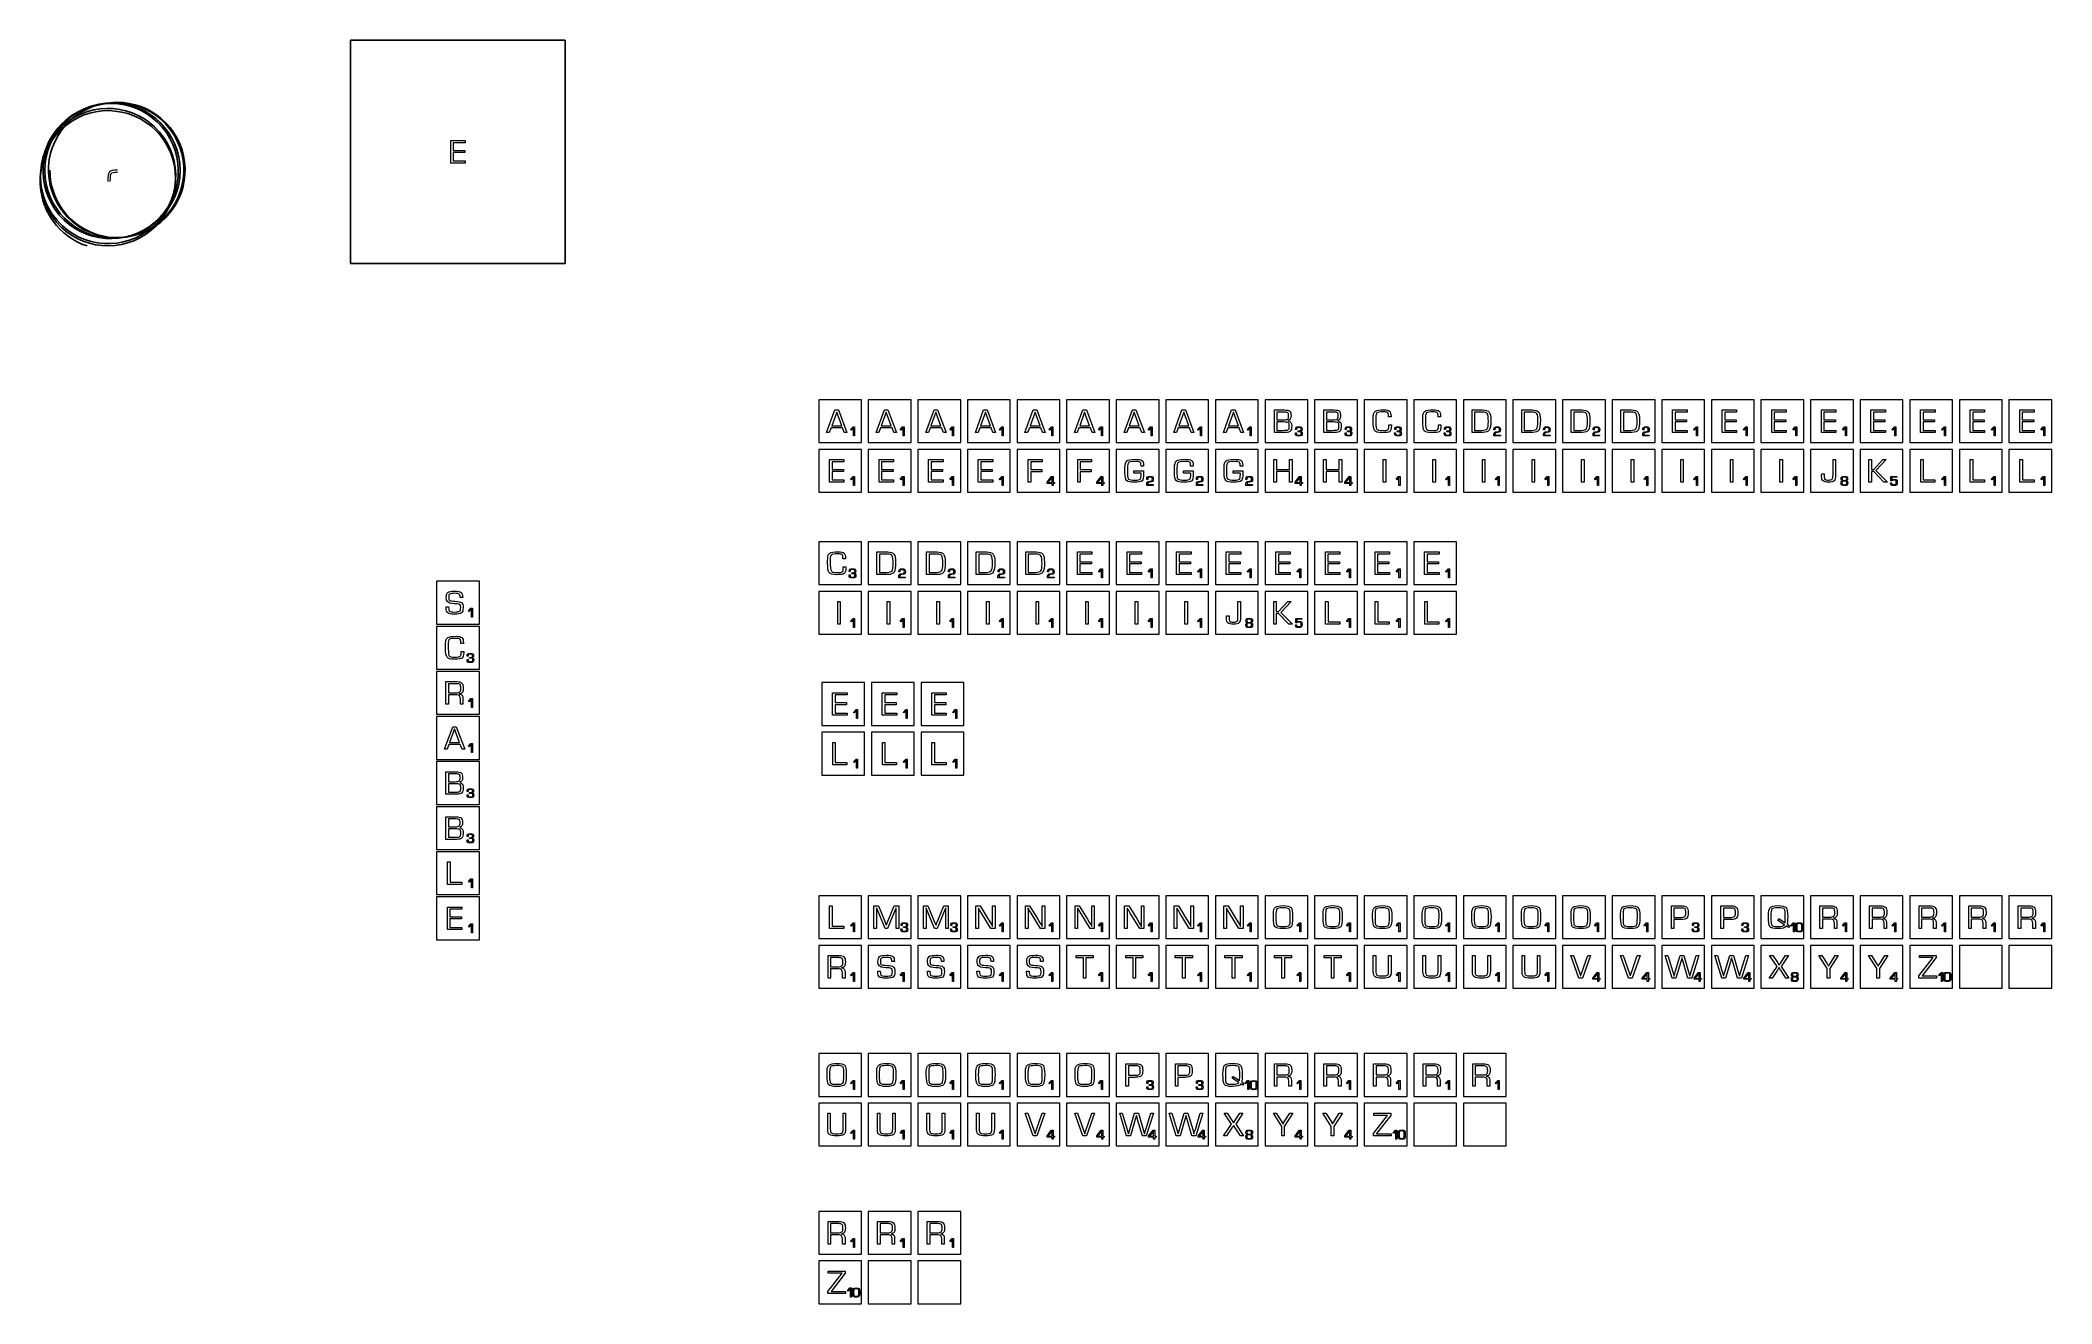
# Model space of a CAD drawing. Header units: millimetres. Extents: x -685 to 207, y -211 to 350.
import ezdxf

# ---------------------------------------------------------------- set-up
doc = ezdxf.new("R2010")
doc.units = ezdxf.units.MM
doc.layers.get('0').update_dxf_attribs({"linetype": 'CONTINUOUS', "lineweight": 25, "true_color": 0x000000})
doc.layers.add('letter', color=7, linetype='CONTINUOUS', lineweight=25, true_color=0x000000)
doc.layers.add('score', color=7, linetype='CONTINUOUS', lineweight=25, true_color=0x000000)

msp = doc.modelspace()

# ---------------------------------------------------------------- linework, layer by layer
for p, q in [((-547.71, 250.5), (-547.71, 349.5)), ((-547.71, 349.5), (-452.51, 349.5)), ((-452.51, 349.5), (-452.51, 250.5)), ((-661.4, 320.31), (-657.82, 321.14)), ((-684.93, 291.6), (-684.24, 295.88)), ((-452.51, 250.5), (-547.71, 250.5))]:
    msp.add_line(p, q)
at = {"lineweight": 5}
for p, q in [((-321, 190), (-340, 190)), ((-340, 190), (-340, 171)), ((-321, 171), (-321, 190)), ((-318, 190), (-318, 171)), ((-299, 190), (-318, 190)), ((-299, 171), (-299, 190)), ((-277, 190), (-296, 190)), ((-296, 190), (-296, 171)), ((-277, 171), (-277, 190)), ((-255, 190), (-274, 190)), ((-274, 190), (-274, 171)), ((-255, 171), (-255, 190)), ((-233, 190), (-252, 190)), ((-252, 190), (-252, 171)), ((-233, 171), (-233, 190)), ((-211, 190), (-230, 190)), ((-230, 190), (-230, 171)), ((-211, 171), (-211, 190)), ((-189, 190), (-208, 190)), ((-208, 190), (-208, 171)), ((-189, 171), (-189, 190)), ((-167, 190), (-186, 190)), ((-186, 190), (-186, 171)), ((-167, 171), (-167, 190)), ((-145, 190), (-164, 190)), ((-164, 190), (-164, 171)), ((-145, 171), (-145, 190)), ((-123, 190), (-142, 190)), ((-142, 190), (-142, 171)), ((-123, 171), (-123, 190)), ((-120, 190), (-120, 171)), ((-101, 190), (-120, 190)), ((-101, 171), (-101, 190)), ((-98, 190), (-98, 171)), ((-79, 190), (-98, 190)), ((-79, 171), (-79, 190)), ((-57, 190), (-76, 190)), ((-76, 190), (-76, 171)), ((-57, 171), (-57, 190)), ((-35, 190), (-54, 190)), ((-54, 190), (-54, 171)), ((-35, 171), (-35, 190)), ((-13, 190), (-32, 190)), ((-32, 190), (-32, 171)), ((-13, 171), (-13, 190)), ((9, 190), (-10, 190)), ((-10, 190), (-10, 171)), ((9, 171), (9, 190)), ((31, 190), (12, 190)), ((12, 190), (12, 171)), ((31, 171), (31, 190)), ((53, 190), (34, 190)), ((34, 190), (34, 171)), ((53, 171), (53, 190)), ((75, 190), (56, 190)), ((56, 190), (56, 171)), ((75, 171), (75, 190)), ((97, 190), (78, 190)), ((78, 190), (78, 171)), ((97, 171), (97, 190)), ((119, 190), (100, 190)), ((100, 190), (100, 171)), ((119, 171), (119, 190)), ((122, 190), (122, 171)), ((141, 190), (122, 190)), ((141, 171), (141, 190)), ((163, 190), (144, 190)), ((144, 190), (144, 171)), ((163, 171), (163, 190)), ((185, 190), (166, 190)), ((166, 190), (166, 171)), ((185, 171), (185, 190)), ((207, 190), (188, 190)), ((188, 190), (188, 171)), ((207, 171), (207, 190)), ((-340, 171), (-321, 171)), ((-318, 171), (-299, 171)), ((-296, 171), (-277, 171)), ((-274, 171), (-255, 171)), ((-252, 171), (-233, 171)), ((-230, 171), (-211, 171)), ((-208, 171), (-189, 171)), ((-186, 171), (-167, 171)), ((-164, 171), (-145, 171)), ((-142, 171), (-123, 171)), ((-120, 171), (-101, 171)), ((-98, 171), (-79, 171)), ((-76, 171), (-57, 171)), ((-54, 171), (-35, 171)), ((-32, 171), (-13, 171)), ((-10, 171), (9, 171)), ((12, 171), (31, 171)), ((34, 171), (53, 171)), ((56, 171), (75, 171)), ((78, 171), (97, 171)), ((100, 171), (119, 171)), ((122, 171), (141, 171)), ((144, 171), (163, 171)), ((166, 171), (185, 171)), ((188, 171), (207, 171)), ((-321, 168), (-340, 168)), ((-340, 168), (-340, 149)), ((-321, 149), (-321, 168)), ((-299, 168), (-318, 168)), ((-318, 168), (-318, 149)), ((-299, 149), (-299, 168)), ((-277, 168), (-296, 168)), ((-296, 168), (-296, 149)), ((-277, 149), (-277, 168)), ((-255, 168), (-274, 168)), ((-274, 168), (-274, 149)), ((-255, 149), (-255, 168)), ((-233, 168), (-252, 168)), ((-252, 168), (-252, 149)), ((-233, 149), (-233, 168)), ((-211, 168), (-230, 168)), ((-230, 168), (-230, 149)), ((-211, 149), (-211, 168)), ((-208, 168), (-208, 149)), ((-189, 168), (-208, 168)), ((-189, 149), (-189, 168)), ((-167, 168), (-186, 168)), ((-186, 168), (-186, 149)), ((-167, 149), (-167, 168)), ((-145, 168), (-164, 168)), ((-164, 168), (-164, 149)), ((-145, 149), (-145, 168)), ((-123, 168), (-142, 168)), ((-142, 168), (-142, 149)), ((-123, 149), (-123, 168)), ((-101, 168), (-120, 168)), ((-120, 168), (-120, 149)), ((-101, 149), (-101, 168)), ((-79, 168), (-98, 168)), ((-98, 168), (-98, 149)), ((-79, 149), (-79, 168)), ((-57, 168), (-76, 168)), ((-76, 168), (-76, 149)), ((-57, 149), (-57, 168)), ((-35, 168), (-54, 168)), ((-54, 168), (-54, 149)), ((-35, 149), (-35, 168)), ((-13, 168), (-32, 168)), ((-32, 168), (-32, 149)), ((-13, 149), (-13, 168)), ((9, 168), (-10, 168)), ((-10, 168), (-10, 149)), ((9, 149), (9, 168)), ((12, 168), (12, 149)), ((31, 168), (12, 168)), ((31, 149), (31, 168)), ((53, 168), (34, 168)), ((34, 168), (34, 149)), ((53, 149), (53, 168)), ((75, 168), (56, 168)), ((56, 168), (56, 149)), ((75, 149), (75, 168)), ((97, 168), (78, 168)), ((78, 168), (78, 149)), ((97, 149), (97, 168)), ((119, 168), (100, 168)), ((100, 168), (100, 149)), ((119, 149), (119, 168)), ((141, 168), (122, 168)), ((122, 168), (122, 149)), ((141, 149), (141, 168)), ((163, 168), (144, 168)), ((144, 168), (144, 149)), ((163, 149), (163, 168)), ((185, 168), (166, 168)), ((166, 168), (166, 149)), ((185, 149), (185, 168)), ((207, 168), (188, 168)), ((188, 168), (188, 149)), ((207, 149), (207, 168)), ((-340, 149), (-321, 149)), ((-318, 149), (-299, 149)), ((-296, 149), (-277, 149)), ((-274, 149), (-255, 149)), ((-252, 149), (-233, 149)), ((-230, 149), (-211, 149)), ((-208, 149), (-189, 149)), ((-186, 149), (-167, 149)), ((-164, 149), (-145, 149)), ((-142, 149), (-123, 149)), ((-120, 149), (-101, 149)), ((-98, 149), (-79, 149)), ((-76, 149), (-57, 149)), ((-54, 149), (-35, 149)), ((-32, 149), (-13, 149)), ((-10, 149), (9, 149)), ((12, 149), (31, 149)), ((34, 149), (53, 149)), ((56, 149), (75, 149)), ((78, 149), (97, 149)), ((100, 149), (119, 149)), ((122, 149), (141, 149)), ((144, 149), (163, 149)), ((166, 149), (185, 149)), ((188, 149), (207, 149)), ((-321, 127), (-340, 127)), ((-340, 127), (-340, 108)), ((-321, 108), (-321, 127)), ((-299, 127), (-318, 127)), ((-318, 127), (-318, 108)), ((-299, 108), (-299, 127)), ((-277, 127), (-296, 127)), ((-296, 127), (-296, 108)), ((-277, 108), (-277, 127)), ((-255, 127), (-274, 127)), ((-274, 127), (-274, 108)), ((-255, 108), (-255, 127)), ((-233, 127), (-252, 127)), ((-252, 127), (-252, 108)), ((-233, 108), (-233, 127)), ((-211, 127), (-230, 127)), ((-230, 127), (-230, 108)), ((-211, 108), (-211, 127)), ((-189, 127), (-208, 127)), ((-208, 127), (-208, 108)), ((-189, 108), (-189, 127)), ((-167, 127), (-186, 127)), ((-186, 127), (-186, 108)), ((-167, 108), (-167, 127)), ((-145, 127), (-164, 127)), ((-164, 127), (-164, 108)), ((-145, 108), (-145, 127)), ((-142, 127), (-142, 108)), ((-123, 127), (-142, 127)), ((-123, 108), (-123, 127)), ((-101, 127), (-120, 127)), ((-120, 127), (-120, 108)), ((-101, 108), (-101, 127)), ((-79, 127), (-98, 127)), ((-98, 127), (-98, 108)), ((-79, 108), (-79, 127)), ((-57, 127), (-76, 127)), ((-76, 127), (-76, 108)), ((-57, 108), (-57, 127)), ((-490.5, 109.5), (-509.5, 109.5)), ((-509.5, 109.5), (-509.5, 90.5)), ((-490.5, 90.5), (-490.5, 109.5)), ((-340, 108), (-321, 108)), ((-318, 108), (-299, 108)), ((-296, 108), (-277, 108)), ((-274, 108), (-255, 108)), ((-252, 108), (-233, 108)), ((-230, 108), (-211, 108)), ((-208, 108), (-189, 108)), ((-186, 108), (-167, 108)), ((-164, 108), (-145, 108)), ((-142, 108), (-123, 108)), ((-120, 108), (-101, 108)), ((-98, 108), (-79, 108)), ((-76, 108), (-57, 108)), ((-321, 105), (-340, 105)), ((-340, 105), (-340, 86)), ((-321, 86), (-321, 105)), ((-299, 105), (-318, 105)), ((-318, 105), (-318, 86)), ((-299, 86), (-299, 105)), ((-277, 105), (-296, 105)), ((-296, 105), (-296, 86)), ((-277, 86), (-277, 105)), ((-255, 105), (-274, 105)), ((-274, 105), (-274, 86)), ((-255, 86), (-255, 105)), ((-252, 105), (-252, 86)), ((-233, 105), (-252, 105)), ((-233, 86), (-233, 105)), ((-211, 105), (-230, 105)), ((-230, 105), (-230, 86)), ((-211, 86), (-211, 105)), ((-189, 105), (-208, 105)), ((-208, 105), (-208, 86)), ((-189, 86), (-189, 105)), ((-167, 105), (-186, 105)), ((-186, 105), (-186, 86)), ((-167, 86), (-167, 105)), ((-145, 105), (-164, 105)), ((-164, 105), (-164, 86)), ((-145, 86), (-145, 105)), ((-123, 105), (-142, 105)), ((-142, 105), (-142, 86)), ((-123, 86), (-123, 105)), ((-101, 105), (-120, 105)), ((-120, 105), (-120, 86)), ((-101, 86), (-101, 105)), ((-79, 105), (-98, 105)), ((-98, 105), (-98, 86)), ((-79, 86), (-79, 105)), ((-57, 105), (-76, 105)), ((-76, 105), (-76, 86)), ((-57, 86), (-57, 105)), ((-509.5, 90.5), (-490.5, 90.5)), ((-490.5, 89.5), (-509.5, 89.5)), ((-509.5, 89.5), (-509.5, 70.5)), ((-490.5, 70.5), (-490.5, 89.5)), ((-340, 86), (-321, 86)), ((-318, 86), (-299, 86)), ((-296, 86), (-277, 86)), ((-274, 86), (-255, 86)), ((-252, 86), (-233, 86)), ((-230, 86), (-211, 86)), ((-208, 86), (-189, 86)), ((-186, 86), (-167, 86)), ((-164, 86), (-145, 86)), ((-142, 86), (-123, 86)), ((-120, 86), (-101, 86)), ((-98, 86), (-79, 86)), ((-76, 86), (-57, 86)), ((-509.5, 70.5), (-490.5, 70.5)), ((-490.5, 69.5), (-509.5, 69.5)), ((-509.5, 69.5), (-509.5, 50.5)), ((-490.5, 50.5), (-490.5, 69.5)), ((-319.6, 64.55), (-338.6, 64.55)), ((-338.6, 64.55), (-338.6, 45.55)), ((-319.6, 45.55), (-319.6, 64.55)), ((-297.6, 64.55), (-316.6, 64.55)), ((-316.6, 64.55), (-316.6, 45.55)), ((-297.6, 45.55), (-297.6, 64.55)), ((-275.6, 64.55), (-294.6, 64.55)), ((-294.6, 64.55), (-294.6, 45.55)), ((-275.6, 45.55), (-275.6, 64.55)), ((-509.5, 50.5), (-490.5, 50.5)), ((-490.5, 49.5), (-509.5, 49.5)), ((-509.5, 49.5), (-509.5, 30.5)), ((-490.5, 30.5), (-490.5, 49.5)), ((-338.6, 45.55), (-319.6, 45.55)), ((-316.6, 45.55), (-297.6, 45.55)), ((-294.6, 45.55), (-275.6, 45.55)), ((-319.6, 42.55), (-338.6, 42.55)), ((-338.6, 42.55), (-338.6, 23.55)), ((-319.6, 23.55), (-319.6, 42.55)), ((-297.6, 42.55), (-316.6, 42.55)), ((-316.6, 42.55), (-316.6, 23.55)), ((-297.6, 23.55), (-297.6, 42.55)), ((-275.6, 42.55), (-294.6, 42.55)), ((-294.6, 42.55), (-294.6, 23.55)), ((-275.6, 23.55), (-275.6, 42.55)), ((-509.5, 30.5), (-490.5, 30.5)), ((-490.5, 29.5), (-509.5, 29.5)), ((-509.5, 29.5), (-509.5, 10.5)), ((-490.5, 10.5), (-490.5, 29.5)), ((-338.6, 23.55), (-319.6, 23.55)), ((-316.6, 23.55), (-297.6, 23.55)), ((-294.6, 23.55), (-275.6, 23.55)), ((-509.5, 10.5), (-490.5, 10.5)), ((-490.5, 9.5), (-509.5, 9.5)), ((-509.5, 9.5), (-509.5, -9.5)), ((-490.5, -9.5), (-490.5, 9.5)), ((-509.5, -9.5), (-490.5, -9.5)), ((-509.5, -10.5), (-509.5, -29.5)), ((-490.5, -10.5), (-509.5, -10.5)), ((-490.5, -29.5), (-490.5, -10.5)), ((-509.5, -29.5), (-490.5, -29.5)), ((-490.5, -30.5), (-509.5, -30.5)), ((-509.5, -30.5), (-509.5, -49.5)), ((-490.5, -49.5), (-490.5, -30.5)), ((-321, -30), (-340, -30)), ((-340, -30), (-340, -49)), ((-321, -49), (-321, -30)), ((-318, -30), (-318, -49)), ((-299, -30), (-318, -30)), ((-299, -49), (-299, -30)), ((-277, -30), (-296, -30)), ((-296, -30), (-296, -49)), ((-277, -49), (-277, -30)), ((-255, -30), (-274, -30)), ((-274, -30), (-274, -49)), ((-255, -49), (-255, -30)), ((-233, -30), (-252, -30)), ((-252, -30), (-252, -49)), ((-233, -49), (-233, -30)), ((-211, -30), (-230, -30)), ((-230, -30), (-230, -49)), ((-211, -49), (-211, -30)), ((-189, -30), (-208, -30)), ((-208, -30), (-208, -49)), ((-189, -49), (-189, -30)), ((-167, -30), (-186, -30)), ((-186, -30), (-186, -49)), ((-167, -49), (-167, -30)), ((-145, -30), (-164, -30)), ((-164, -30), (-164, -49)), ((-145, -49), (-145, -30)), ((-123, -30), (-142, -30)), ((-142, -30), (-142, -49)), ((-123, -49), (-123, -30)), ((-101, -30), (-120, -30)), ((-120, -30), (-120, -49)), ((-101, -49), (-101, -30)), ((-98, -30), (-98, -49)), ((-79, -30), (-98, -30)), ((-79, -49), (-79, -30)), ((-57, -30), (-76, -30)), ((-76, -30), (-76, -49)), ((-57, -49), (-57, -30)), ((-35, -30), (-54, -30)), ((-54, -30), (-54, -49)), ((-35, -49), (-35, -30)), ((-13, -30), (-32, -30)), ((-32, -30), (-32, -49)), ((-13, -49), (-13, -30)), ((9, -30), (-10, -30)), ((-10, -30), (-10, -49)), ((9, -49), (9, -30)), ((31, -30), (12, -30)), ((12, -30), (12, -49)), ((31, -49), (31, -30)), ((53, -30), (34, -30)), ((34, -30), (34, -49)), ((53, -49), (53, -30)), ((75, -30), (56, -30)), ((56, -30), (56, -49)), ((75, -49), (75, -30)), ((97, -30), (78, -30)), ((78, -30), (78, -49)), ((97, -49), (97, -30)), ((119, -30), (100, -30)), ((100, -30), (100, -49)), ((119, -49), (119, -30)), ((122, -30), (122, -49)), ((141, -30), (122, -30)), ((141, -49), (141, -30)), ((163, -30), (144, -30)), ((144, -30), (144, -49)), ((163, -49), (163, -30)), ((185, -30), (166, -30)), ((166, -30), (166, -49)), ((185, -49), (185, -30)), ((207, -30), (188, -30)), ((188, -30), (188, -49)), ((207, -49), (207, -30)), ((-509.5, -49.5), (-490.5, -49.5)), ((-340, -49), (-321, -49)), ((-321, -52), (-340, -52)), ((-340, -52), (-340, -71)), ((-321, -71), (-321, -52)), ((-318, -49), (-299, -49)), ((-299, -52), (-318, -52)), ((-318, -52), (-318, -71)), ((-299, -71), (-299, -52)), ((-296, -49), (-277, -49)), ((-277, -52), (-296, -52)), ((-296, -52), (-296, -71)), ((-277, -71), (-277, -52)), ((-274, -49), (-255, -49)), ((-255, -52), (-274, -52)), ((-274, -52), (-274, -71)), ((-255, -71), (-255, -52)), ((-252, -49), (-233, -49)), ((-233, -52), (-252, -52)), ((-252, -52), (-252, -71)), ((-233, -71), (-233, -52)), ((-230, -49), (-211, -49)), ((-211, -52), (-230, -52)), ((-230, -52), (-230, -71)), ((-211, -71), (-211, -52)), ((-208, -49), (-189, -49)), ((-208, -52), (-208, -71)), ((-189, -52), (-208, -52)), ((-189, -71), (-189, -52)), ((-186, -49), (-167, -49)), ((-167, -52), (-186, -52)), ((-186, -52), (-186, -71)), ((-167, -71), (-167, -52)), ((-164, -49), (-145, -49)), ((-145, -52), (-164, -52)), ((-164, -52), (-164, -71)), ((-145, -71), (-145, -52)), ((-142, -49), (-123, -49)), ((-123, -52), (-142, -52)), ((-142, -52), (-142, -71)), ((-123, -71), (-123, -52)), ((-120, -49), (-101, -49)), ((-101, -52), (-120, -52)), ((-120, -52), (-120, -71)), ((-101, -71), (-101, -52)), ((-98, -49), (-79, -49)), ((-79, -52), (-98, -52)), ((-98, -52), (-98, -71)), ((-79, -71), (-79, -52)), ((-76, -49), (-57, -49)), ((-57, -52), (-76, -52)), ((-76, -52), (-76, -71)), ((-57, -71), (-57, -52)), ((-54, -49), (-35, -49)), ((-35, -52), (-54, -52)), ((-54, -52), (-54, -71)), ((-35, -71), (-35, -52)), ((-32, -49), (-13, -49)), ((-13, -52), (-32, -52)), ((-32, -52), (-32, -71)), ((-13, -71), (-13, -52)), ((-10, -49), (9, -49)), ((9, -52), (-10, -52)), ((-10, -52), (-10, -71)), ((9, -71), (9, -52)), ((12, -49), (31, -49)), ((12, -52), (12, -71)), ((31, -52), (12, -52)), ((31, -71), (31, -52)), ((34, -49), (53, -49)), ((53, -52), (34, -52)), ((34, -52), (34, -71)), ((53, -71), (53, -52)), ((56, -49), (75, -49)), ((75, -52), (56, -52)), ((56, -52), (56, -71)), ((75, -71), (75, -52)), ((78, -49), (97, -49)), ((97, -52), (78, -52)), ((78, -52), (78, -71)), ((97, -71), (97, -52)), ((100, -49), (119, -49)), ((119, -52), (100, -52)), ((100, -52), (100, -71)), ((119, -71), (119, -52)), ((122, -49), (141, -49)), ((141, -52), (122, -52)), ((122, -52), (122, -71)), ((141, -71), (141, -52)), ((144, -49), (163, -49)), ((163, -52), (144, -52)), ((144, -52), (144, -71)), ((163, -71), (163, -52)), ((166, -49), (185, -49)), ((185, -52), (166, -52)), ((166, -52), (166, -71)), ((185, -71), (185, -52)), ((188, -49), (207, -49)), ((207, -52), (188, -52)), ((188, -52), (188, -71)), ((207, -71), (207, -52)), ((-340, -71), (-321, -71)), ((-318, -71), (-299, -71)), ((-296, -71), (-277, -71)), ((-274, -71), (-255, -71)), ((-252, -71), (-233, -71)), ((-230, -71), (-211, -71)), ((-208, -71), (-189, -71)), ((-186, -71), (-167, -71)), ((-164, -71), (-145, -71)), ((-142, -71), (-123, -71)), ((-120, -71), (-101, -71)), ((-98, -71), (-79, -71)), ((-76, -71), (-57, -71)), ((-54, -71), (-35, -71)), ((-32, -71), (-13, -71)), ((-10, -71), (9, -71)), ((12, -71), (31, -71)), ((34, -71), (53, -71)), ((56, -71), (75, -71)), ((78, -71), (97, -71)), ((100, -71), (119, -71)), ((122, -71), (141, -71)), ((144, -71), (163, -71)), ((166, -71), (185, -71)), ((188, -71), (207, -71)), ((-340, -100), (-340, -119)), ((-321, -100), (-340, -100)), ((-321, -119), (-321, -100)), ((-299, -100), (-318, -100)), ((-318, -100), (-318, -119)), ((-299, -119), (-299, -100)), ((-277, -100), (-296, -100)), ((-296, -100), (-296, -119)), ((-277, -119), (-277, -100)), ((-255, -100), (-274, -100)), ((-274, -100), (-274, -119)), ((-255, -119), (-255, -100)), ((-233, -100), (-252, -100)), ((-252, -100), (-252, -119)), ((-233, -119), (-233, -100)), ((-211, -100), (-230, -100)), ((-230, -100), (-230, -119)), ((-211, -119), (-211, -100)), ((-189, -100), (-208, -100)), ((-208, -100), (-208, -119)), ((-189, -119), (-189, -100)), ((-167, -100), (-186, -100)), ((-186, -100), (-186, -119)), ((-167, -119), (-167, -100)), ((-145, -100), (-164, -100)), ((-164, -100), (-164, -119)), ((-145, -119), (-145, -100)), ((-123, -100), (-142, -100)), ((-142, -100), (-142, -119)), ((-123, -119), (-123, -100)), ((-120, -100), (-120, -119)), ((-101, -100), (-120, -100)), ((-101, -119), (-101, -100)), ((-79, -100), (-98, -100)), ((-98, -100), (-98, -119)), ((-79, -119), (-79, -100)), ((-57, -100), (-76, -100)), ((-76, -100), (-76, -119)), ((-57, -119), (-57, -100)), ((-35, -100), (-54, -100)), ((-54, -100), (-54, -119)), ((-35, -119), (-35, -100)), ((-340, -119), (-321, -119)), ((-321, -122), (-340, -122)), ((-340, -122), (-340, -141)), ((-321, -141), (-321, -122)), ((-318, -119), (-299, -119)), ((-299, -122), (-318, -122)), ((-318, -122), (-318, -141)), ((-299, -141), (-299, -122)), ((-296, -119), (-277, -119)), ((-277, -122), (-296, -122)), ((-296, -122), (-296, -141)), ((-277, -141), (-277, -122)), ((-274, -119), (-255, -119)), ((-255, -122), (-274, -122)), ((-274, -122), (-274, -141)), ((-255, -141), (-255, -122)), ((-252, -119), (-233, -119)), ((-233, -122), (-252, -122)), ((-252, -122), (-252, -141)), ((-233, -141), (-233, -122)), ((-230, -119), (-211, -119)), ((-230, -122), (-230, -141)), ((-211, -122), (-230, -122)), ((-211, -141), (-211, -122)), ((-208, -119), (-189, -119)), ((-189, -122), (-208, -122)), ((-208, -122), (-208, -141)), ((-189, -141), (-189, -122)), ((-186, -119), (-167, -119)), ((-167, -122), (-186, -122)), ((-186, -122), (-186, -141)), ((-167, -141), (-167, -122)), ((-164, -119), (-145, -119)), ((-145, -122), (-164, -122)), ((-164, -122), (-164, -141)), ((-145, -141), (-145, -122)), ((-142, -119), (-123, -119)), ((-123, -122), (-142, -122)), ((-142, -122), (-142, -141)), ((-123, -141), (-123, -122)), ((-120, -119), (-101, -119)), ((-101, -122), (-120, -122)), ((-120, -122), (-120, -141)), ((-101, -141), (-101, -122)), ((-98, -119), (-79, -119)), ((-79, -122), (-98, -122)), ((-98, -122), (-98, -141)), ((-79, -141), (-79, -122)), ((-76, -119), (-57, -119)), ((-57, -122), (-76, -122)), ((-76, -122), (-76, -141)), ((-57, -141), (-57, -122)), ((-54, -119), (-35, -119)), ((-35, -122), (-54, -122)), ((-54, -122), (-54, -141)), ((-35, -141), (-35, -122)), ((-340, -141), (-321, -141)), ((-318, -141), (-299, -141)), ((-296, -141), (-277, -141)), ((-274, -141), (-255, -141)), ((-252, -141), (-233, -141)), ((-230, -141), (-211, -141)), ((-208, -141), (-189, -141)), ((-186, -141), (-167, -141)), ((-164, -141), (-145, -141)), ((-142, -141), (-123, -141)), ((-120, -141), (-101, -141)), ((-98, -141), (-79, -141)), ((-76, -141), (-57, -141)), ((-54, -141), (-35, -141)), ((-321, -170), (-340, -170)), ((-340, -170), (-340, -189)), ((-321, -189), (-321, -170)), ((-299, -170), (-318, -170)), ((-318, -170), (-318, -189)), ((-299, -189), (-299, -170)), ((-277, -170), (-296, -170)), ((-296, -170), (-296, -189)), ((-277, -189), (-277, -170)), ((-340, -189), (-321, -189)), ((-321, -192), (-340, -192)), ((-340, -192), (-340, -211)), ((-321, -211), (-321, -192)), ((-318, -189), (-299, -189)), ((-299, -192), (-318, -192)), ((-318, -192), (-318, -211)), ((-299, -211), (-299, -192)), ((-296, -189), (-277, -189)), ((-277, -192), (-296, -192)), ((-296, -192), (-296, -211)), ((-277, -211), (-277, -192)), ((-340, -211), (-321, -211)), ((-318, -211), (-299, -211)), ((-296, -211), (-277, -211))]:
    msp.add_line(p, q, dxfattribs=at)
msp.add_circle((-653.29, 291.73), 30)
for centre, start, end in [((-654.07, 291.48), 220.56097, 220.35256), ((-652.38, 291.86), 217.4574, 217.4574), ((-652.38, 291.86), 217.4574, 217.4574), ((-651.64, 291.9), 217.81559, 215.87858), ((-651.05, 291.91), 215.23155, 106.55346), ((-655.28, 288.26), 220.29253, 217.92741), ((-655.19, 289.26), 221.61261, 220.1775), ((-654.97, 290.36), 220.05637, 220.05637), ((-654.97, 290.36), 220.05637, 220.05637), ((-654.62, 291.09), 99.54733, 170.80835), ((-655.31, 286.81), 170.80835, 215.80627), ((-651.05, 291.91), 180, 215.23155), ((-655.31, 286.81), 215.80627, 252.0466), ((-655.28, 288.26), 217.92741, 220.29253), ((-655.19, 289.26), 220.1775, 221.61261), ((-654.07, 291.48), 220.35256, 220.56097), ((-651.64, 291.9), 215.87858, 217.81559)]:
    msp.add_arc(centre, 30, start, end)
at = {"layer": 'letter', "lineweight": 5}
for p, q in [((-503.21, 295), (-503.21, 305)), ((-503.21, 305), (-496.79, 305)), ((-502.08, 304.05), (-502.08, 300.64)), ((-496.79, 304.05), (-502.08, 304.05)), ((-496.79, 305), (-496.79, 304.05)), ((-496.79, 295), (-503.21, 295)), ((-502.08, 300.64), (-497.01, 300.64)), ((-497.01, 299.69), (-502.08, 299.69)), ((-502.08, 299.69), (-502.08, 295.95)), ((-502.08, 295.95), (-496.79, 295.95)), ((-497.01, 300.64), (-497.01, 299.69)), ((-496.79, 295.95), (-496.79, 295)), ((-336.49, 175.5), (-332.83, 185.5)), ((-332.01, 184.58), (-334.21, 178.47)), ((-334.21, 178.47), (-329.79, 178.47)), ((-332.83, 185.5), (-331.25, 185.5)), ((-329.79, 178.47), (-332.01, 184.58)), ((-331.25, 185.5), (-327.51, 175.5)), ((-314.49, 175.5), (-310.83, 185.5)), ((-310.01, 184.58), (-312.21, 178.47)), ((-312.21, 178.47), (-307.79, 178.47)), ((-310.83, 185.5), (-309.25, 185.5)), ((-307.79, 178.47), (-310.01, 184.58)), ((-309.25, 185.5), (-305.51, 175.5)), ((-292.49, 175.5), (-288.83, 185.5)), ((-288.01, 184.58), (-290.21, 178.47)), ((-290.21, 178.47), (-285.79, 178.47)), ((-288.83, 185.5), (-287.25, 185.5)), ((-285.79, 178.47), (-288.01, 184.58)), ((-287.25, 185.5), (-283.51, 175.5)), ((-270.49, 175.5), (-266.83, 185.5)), ((-266.01, 184.58), (-268.21, 178.47)), ((-268.21, 178.47), (-263.79, 178.47)), ((-266.83, 185.5), (-265.25, 185.5)), ((-263.79, 178.47), (-266.01, 184.58)), ((-265.25, 185.5), (-261.51, 175.5)), ((-248.49, 175.5), (-244.83, 185.5)), ((-244.01, 184.58), (-246.21, 178.47)), ((-246.21, 178.47), (-241.79, 178.47)), ((-244.83, 185.5), (-243.25, 185.5)), ((-241.79, 178.47), (-244.01, 184.58)), ((-243.25, 185.5), (-239.51, 175.5)), ((-226.49, 175.5), (-222.83, 185.5)), ((-222.01, 184.58), (-224.21, 178.47)), ((-224.21, 178.47), (-219.79, 178.47)), ((-222.83, 185.5), (-221.25, 185.5)), ((-219.79, 178.47), (-222.01, 184.58)), ((-221.25, 185.5), (-217.51, 175.5)), ((-204.49, 175.5), (-200.83, 185.5)), ((-200.01, 184.58), (-202.21, 178.47)), ((-202.21, 178.47), (-197.79, 178.47)), ((-200.83, 185.5), (-199.25, 185.5)), ((-197.79, 178.47), (-200.01, 184.58)), ((-199.25, 185.5), (-195.51, 175.5)), ((-182.49, 175.5), (-178.83, 185.5)), ((-178.01, 184.58), (-180.21, 178.47)), ((-180.21, 178.47), (-175.79, 178.47)), ((-178.83, 185.5), (-177.25, 185.5)), ((-175.79, 178.47), (-178.01, 184.58)), ((-177.25, 185.5), (-173.51, 175.5)), ((-160.49, 175.5), (-156.83, 185.5)), ((-156.01, 184.58), (-158.21, 178.47)), ((-158.21, 178.47), (-153.79, 178.47)), ((-156.83, 185.5), (-155.25, 185.5)), ((-153.79, 178.47), (-156.01, 184.58)), ((-155.25, 185.5), (-151.51, 175.5)), ((-137.85, 175.5), (-137.85, 185.5)), ((-137.85, 185.5), (-133.43, 185.5)), ((-133.45, 184.55), (-136.73, 184.55)), ((-136.73, 184.55), (-136.73, 181.1)), ((-136.73, 181.1), (-133.76, 181.1)), ((-133.82, 180.15), (-136.73, 180.15)), ((-136.73, 180.15), (-136.73, 176.45)), ((-131.74, 180.75), (-131.74, 180.73)), ((-115.85, 175.5), (-115.85, 185.5)), ((-115.85, 185.5), (-111.43, 185.5)), ((-111.45, 184.55), (-114.73, 184.55)), ((-114.73, 184.55), (-114.73, 181.1)), ((-114.73, 181.1), (-111.76, 181.1)), ((-111.82, 180.15), (-114.73, 180.15)), ((-114.73, 180.15), (-114.73, 176.45)), ((-109.74, 180.75), (-109.74, 180.73)), ((-87.21, 182.45), (-87.22, 182.75)), ((-86.09, 182.45), (-87.21, 182.45)), ((-87.08, 178.84), (-85.96, 178.84)), ((-87.07, 178.25), (-87.08, 178.84)), ((-86.1, 182.72), (-86.09, 182.45)), ((-85.96, 178.84), (-85.96, 178.46)), ((-65.21, 182.45), (-65.22, 182.75)), ((-64.09, 182.45), (-65.21, 182.45)), ((-65.08, 178.84), (-63.96, 178.84)), ((-65.07, 178.25), (-65.08, 178.84)), ((-64.1, 182.72), (-64.09, 182.45)), ((-63.96, 178.84), (-63.96, 178.46)), ((-50.15, 175.5), (-50.15, 185.5)), ((-50.15, 185.5), (-45.52, 185.5)), ((-45.53, 184.55), (-49.02, 184.55)), ((-49.02, 184.55), (-49.02, 176.45)), ((-28.15, 175.5), (-28.15, 185.5)), ((-28.15, 185.5), (-23.52, 185.5)), ((-23.53, 184.55), (-27.02, 184.55)), ((-27.02, 184.55), (-27.02, 176.45)), ((-6.15, 175.5), (-6.15, 185.5)), ((-6.15, 185.5), (-1.52, 185.5)), ((-1.53, 184.55), (-5.02, 184.55)), ((-5.02, 184.55), (-5.02, 176.45)), ((15.85, 175.5), (15.85, 185.5)), ((15.85, 185.5), (20.48, 185.5)), ((20.47, 184.55), (16.98, 184.55)), ((16.98, 184.55), (16.98, 176.45)), ((38.79, 175.5), (38.79, 185.5)), ((38.79, 185.5), (45.21, 185.5)), ((39.92, 184.55), (39.92, 181.14)), ((45.21, 184.55), (39.92, 184.55)), ((39.92, 181.14), (44.99, 181.14)), ((44.99, 180.19), (39.92, 180.19)), ((39.92, 180.19), (39.92, 176.45)), ((44.99, 181.14), (44.99, 180.19)), ((45.21, 185.5), (45.21, 184.55)), ((60.79, 175.5), (60.79, 185.5)), ((60.79, 185.5), (67.21, 185.5)), ((61.92, 184.55), (61.92, 181.14)), ((67.21, 184.55), (61.92, 184.55)), ((61.92, 181.14), (66.99, 181.14)), ((66.99, 180.19), (61.92, 180.19)), ((61.92, 180.19), (61.92, 176.45)), ((66.99, 181.14), (66.99, 180.19)), ((67.21, 185.5), (67.21, 184.55)), ((82.79, 175.5), (82.79, 185.5)), ((82.79, 185.5), (89.21, 185.5)), ((83.92, 184.55), (83.92, 181.14)), ((89.21, 184.55), (83.92, 184.55)), ((83.92, 181.14), (88.99, 181.14)), ((88.99, 180.19), (83.92, 180.19)), ((83.92, 180.19), (83.92, 176.45)), ((88.99, 181.14), (88.99, 180.19)), ((89.21, 185.5), (89.21, 184.55)), ((104.79, 175.5), (104.79, 185.5)), ((104.79, 185.5), (111.21, 185.5)), ((105.92, 184.55), (105.92, 181.14)), ((111.21, 184.55), (105.92, 184.55)), ((105.92, 181.14), (110.99, 181.14)), ((110.99, 180.19), (105.92, 180.19)), ((105.92, 180.19), (105.92, 176.45)), ((110.99, 181.14), (110.99, 180.19)), ((111.21, 185.5), (111.21, 184.55)), ((126.79, 175.5), (126.79, 185.5)), ((126.79, 185.5), (133.21, 185.5)), ((127.92, 184.55), (127.92, 181.14)), ((133.21, 184.55), (127.92, 184.55)), ((127.92, 181.14), (132.99, 181.14)), ((132.99, 180.19), (127.92, 180.19)), ((127.92, 180.19), (127.92, 176.45)), ((132.99, 181.14), (132.99, 180.19)), ((133.21, 185.5), (133.21, 184.55)), ((148.79, 175.5), (148.79, 185.5)), ((148.79, 185.5), (155.21, 185.5)), ((149.92, 184.55), (149.92, 181.14)), ((155.21, 184.55), (149.92, 184.55)), ((149.92, 181.14), (154.99, 181.14)), ((154.99, 180.19), (149.92, 180.19)), ((149.92, 180.19), (149.92, 176.45)), ((154.99, 181.14), (154.99, 180.19)), ((155.21, 185.5), (155.21, 184.55)), ((170.79, 175.5), (170.79, 185.5)), ((170.79, 185.5), (177.21, 185.5)), ((171.92, 184.55), (171.92, 181.14)), ((177.21, 184.55), (171.92, 184.55)), ((171.92, 181.14), (176.99, 181.14)), ((176.99, 180.19), (171.92, 180.19)), ((171.92, 180.19), (171.92, 176.45)), ((176.99, 181.14), (176.99, 180.19)), ((177.21, 185.5), (177.21, 184.55)), ((192.79, 175.5), (192.79, 185.5)), ((192.79, 185.5), (199.21, 185.5)), ((193.92, 184.55), (193.92, 181.14)), ((199.21, 184.55), (193.92, 184.55)), ((193.92, 181.14), (198.99, 181.14)), ((198.99, 180.19), (193.92, 180.19)), ((193.92, 180.19), (193.92, 176.45)), ((198.99, 181.14), (198.99, 180.19)), ((199.21, 185.5), (199.21, 184.55)), ((-335.3, 175.5), (-336.49, 175.5)), ((-334.53, 177.62), (-335.3, 175.5)), ((-329.47, 177.62), (-334.53, 177.62)), ((-328.69, 175.5), (-329.47, 177.62)), ((-327.51, 175.5), (-328.69, 175.5)), ((-313.3, 175.5), (-314.49, 175.5)), ((-312.53, 177.62), (-313.3, 175.5)), ((-307.47, 177.62), (-312.53, 177.62)), ((-306.69, 175.5), (-307.47, 177.62)), ((-305.51, 175.5), (-306.69, 175.5)), ((-291.3, 175.5), (-292.49, 175.5)), ((-290.53, 177.62), (-291.3, 175.5)), ((-285.47, 177.62), (-290.53, 177.62)), ((-284.69, 175.5), (-285.47, 177.62)), ((-283.51, 175.5), (-284.69, 175.5)), ((-269.3, 175.5), (-270.49, 175.5)), ((-268.53, 177.62), (-269.3, 175.5)), ((-263.47, 177.62), (-268.53, 177.62)), ((-262.69, 175.5), (-263.47, 177.62)), ((-261.51, 175.5), (-262.69, 175.5)), ((-247.3, 175.5), (-248.49, 175.5)), ((-246.53, 177.62), (-247.3, 175.5)), ((-241.47, 177.62), (-246.53, 177.62)), ((-240.69, 175.5), (-241.47, 177.62)), ((-239.51, 175.5), (-240.69, 175.5)), ((-225.3, 175.5), (-226.49, 175.5)), ((-224.53, 177.62), (-225.3, 175.5)), ((-219.47, 177.62), (-224.53, 177.62)), ((-218.69, 175.5), (-219.47, 177.62)), ((-217.51, 175.5), (-218.69, 175.5)), ((-203.3, 175.5), (-204.49, 175.5)), ((-202.53, 177.62), (-203.3, 175.5)), ((-197.47, 177.62), (-202.53, 177.62)), ((-196.69, 175.5), (-197.47, 177.62)), ((-195.51, 175.5), (-196.69, 175.5)), ((-181.3, 175.5), (-182.49, 175.5)), ((-180.53, 177.62), (-181.3, 175.5)), ((-175.47, 177.62), (-180.53, 177.62)), ((-174.69, 175.5), (-175.47, 177.62)), ((-173.51, 175.5), (-174.69, 175.5)), ((-159.3, 175.5), (-160.49, 175.5)), ((-158.53, 177.62), (-159.3, 175.5)), ((-153.47, 177.62), (-158.53, 177.62)), ((-152.69, 175.5), (-153.47, 177.62)), ((-151.51, 175.5), (-152.69, 175.5)), ((-132.95, 175.5), (-137.85, 175.5)), ((-136.73, 176.45), (-134.33, 176.45)), ((-134.33, 176.45), (-133.31, 176.46)), ((-110.95, 175.5), (-115.85, 175.5)), ((-114.73, 176.45), (-112.33, 176.45)), ((-112.33, 176.45), (-111.31, 176.46)), ((-45.23, 175.5), (-50.15, 175.5)), ((-49.02, 176.45), (-45.76, 176.45)), ((-23.23, 175.5), (-28.15, 175.5)), ((-27.02, 176.45), (-23.76, 176.45)), ((-1.23, 175.5), (-6.15, 175.5)), ((-5.02, 176.45), (-1.76, 176.45)), ((20.77, 175.5), (15.85, 175.5)), ((16.98, 176.45), (20.24, 176.45)), ((45.21, 175.5), (38.79, 175.5)), ((39.92, 176.45), (45.21, 176.45)), ((45.21, 176.45), (45.21, 175.5)), ((67.21, 175.5), (60.79, 175.5)), ((61.92, 176.45), (67.21, 176.45)), ((67.21, 176.45), (67.21, 175.5)), ((89.21, 175.5), (82.79, 175.5)), ((83.92, 176.45), (89.21, 176.45)), ((89.21, 176.45), (89.21, 175.5)), ((111.21, 175.5), (104.79, 175.5)), ((105.92, 176.45), (111.21, 176.45)), ((111.21, 176.45), (111.21, 175.5)), ((133.21, 175.5), (126.79, 175.5)), ((127.92, 176.45), (133.21, 176.45)), ((133.21, 176.45), (133.21, 175.5)), ((155.21, 175.5), (148.79, 175.5)), ((149.92, 176.45), (155.21, 176.45)), ((155.21, 176.45), (155.21, 175.5)), ((177.21, 175.5), (170.79, 175.5)), ((171.92, 176.45), (177.21, 176.45)), ((177.21, 176.45), (177.21, 175.5)), ((199.21, 175.5), (192.79, 175.5)), ((193.92, 176.45), (199.21, 176.45)), ((199.21, 176.45), (199.21, 175.5)), ((-335.21, 153.5), (-335.21, 163.5)), ((-335.21, 163.5), (-328.79, 163.5)), ((-334.08, 162.55), (-334.08, 159.14)), ((-328.79, 162.55), (-334.08, 162.55)), ((-328.79, 163.5), (-328.79, 162.55)), ((-313.21, 153.5), (-313.21, 163.5)), ((-313.21, 163.5), (-306.79, 163.5)), ((-312.08, 162.55), (-312.08, 159.14)), ((-306.79, 162.55), (-312.08, 162.55)), ((-306.79, 163.5), (-306.79, 162.55)), ((-291.21, 153.5), (-291.21, 163.5)), ((-291.21, 163.5), (-284.79, 163.5)), ((-290.08, 162.55), (-290.08, 159.14)), ((-284.79, 162.55), (-290.08, 162.55)), ((-284.79, 163.5), (-284.79, 162.55)), ((-269.21, 153.5), (-269.21, 163.5)), ((-269.21, 163.5), (-262.79, 163.5)), ((-268.08, 162.55), (-268.08, 159.14)), ((-262.79, 162.55), (-268.08, 162.55)), ((-262.79, 163.5), (-262.79, 162.55)), ((-247.07, 153.5), (-247.07, 163.5)), ((-247.07, 163.5), (-240.93, 163.5)), ((-245.94, 162.55), (-245.94, 159.05)), ((-240.93, 162.55), (-245.94, 162.55)), ((-240.93, 163.5), (-240.93, 162.55)), ((-225.07, 153.5), (-225.07, 163.5)), ((-225.07, 163.5), (-218.93, 163.5)), ((-223.94, 162.55), (-223.94, 159.05)), ((-218.93, 162.55), (-223.94, 162.55)), ((-218.93, 163.5), (-218.93, 162.55)), ((-196.99, 160.6), (-196.99, 160.85)), ((-195.89, 160.98), (-195.89, 160.6)), ((-174.99, 160.6), (-174.99, 160.85)), ((-173.89, 160.98), (-173.89, 160.6)), ((-152.99, 160.6), (-152.99, 160.85)), ((-151.89, 160.98), (-151.89, 160.6)), ((-138.05, 153.5), (-138.05, 163.5)), ((-138.05, 163.5), (-136.92, 163.5)), ((-136.92, 163.5), (-136.92, 159.09)), ((-131.08, 159.09), (-131.08, 163.5)), ((-131.08, 163.5), (-129.95, 163.5)), ((-129.95, 163.5), (-129.95, 153.5)), ((-116.05, 153.5), (-116.05, 163.5)), ((-116.05, 163.5), (-114.92, 163.5)), ((-114.92, 163.5), (-114.92, 159.09)), ((-109.08, 159.09), (-109.08, 163.5)), ((-109.08, 163.5), (-107.95, 163.5)), ((-107.95, 163.5), (-107.95, 153.5)), ((-89.56, 153.5), (-89.56, 163.5)), ((-89.56, 163.5), (-88.44, 163.5)), ((-88.44, 163.5), (-88.44, 153.5)), ((-67.56, 153.5), (-67.56, 163.5)), ((-67.56, 163.5), (-66.44, 163.5)), ((-66.44, 163.5), (-66.44, 153.5)), ((-45.56, 153.5), (-45.56, 163.5)), ((-45.56, 163.5), (-44.44, 163.5)), ((-44.44, 163.5), (-44.44, 153.5)), ((-23.56, 153.5), (-23.56, 163.5)), ((-23.56, 163.5), (-22.44, 163.5)), ((-22.44, 163.5), (-22.44, 153.5)), ((-1.56, 153.5), (-1.56, 163.5)), ((-1.56, 163.5), (-0.44, 163.5)), ((-0.44, 163.5), (-0.44, 153.5)), ((20.44, 153.5), (20.44, 163.5)), ((20.44, 163.5), (21.56, 163.5)), ((21.56, 163.5), (21.56, 153.5)), ((42.44, 153.5), (42.44, 163.5)), ((42.44, 163.5), (43.56, 163.5)), ((43.56, 163.5), (43.56, 153.5)), ((64.44, 153.5), (64.44, 163.5)), ((64.44, 163.5), (65.56, 163.5)), ((65.56, 163.5), (65.56, 153.5)), ((86.44, 153.5), (86.44, 163.5)), ((86.44, 163.5), (87.56, 163.5)), ((87.56, 163.5), (87.56, 153.5)), ((109.97, 156.68), (109.97, 163.55)), ((109.97, 163.55), (111.1, 163.55)), ((111.1, 163.55), (111.1, 156.5)), ((125.88, 153.5), (125.88, 163.5)), ((125.88, 163.5), (127.01, 163.5)), ((127.01, 163.5), (127.01, 159.13)), ((128, 159.13), (132.1, 163.5)), ((133.56, 163.5), (128.99, 158.68)), ((132.1, 163.5), (133.56, 163.5)), ((148.86, 153.5), (148.86, 163.5)), ((148.86, 163.5), (149.99, 163.5)), ((149.99, 163.5), (149.99, 154.55)), ((170.86, 153.5), (170.86, 163.5)), ((170.86, 163.5), (171.99, 163.5)), ((171.99, 163.5), (171.99, 154.55)), ((192.86, 153.5), (192.86, 163.5)), ((192.86, 163.5), (193.99, 163.5)), ((193.99, 163.5), (193.99, 154.55)), ((-328.79, 153.5), (-335.21, 153.5)), ((-334.08, 159.14), (-329.01, 159.14)), ((-329.01, 158.19), (-334.08, 158.19)), ((-334.08, 158.19), (-334.08, 154.45)), ((-334.08, 154.45), (-328.79, 154.45)), ((-329.01, 159.14), (-329.01, 158.19)), ((-328.79, 154.45), (-328.79, 153.5)), ((-306.79, 153.5), (-313.21, 153.5)), ((-312.08, 159.14), (-307.01, 159.14)), ((-307.01, 158.19), (-312.08, 158.19)), ((-312.08, 158.19), (-312.08, 154.45)), ((-312.08, 154.45), (-306.79, 154.45)), ((-307.01, 159.14), (-307.01, 158.19)), ((-306.79, 154.45), (-306.79, 153.5)), ((-284.79, 153.5), (-291.21, 153.5)), ((-290.08, 159.14), (-285.01, 159.14)), ((-285.01, 158.19), (-290.08, 158.19)), ((-290.08, 158.19), (-290.08, 154.45)), ((-290.08, 154.45), (-284.79, 154.45)), ((-285.01, 159.14), (-285.01, 158.19)), ((-284.79, 154.45), (-284.79, 153.5)), ((-262.79, 153.5), (-269.21, 153.5)), ((-268.08, 159.14), (-263.01, 159.14)), ((-263.01, 158.19), (-268.08, 158.19)), ((-268.08, 158.19), (-268.08, 154.45)), ((-268.08, 154.45), (-262.79, 154.45)), ((-263.01, 159.14), (-263.01, 158.19)), ((-262.79, 154.45), (-262.79, 153.5)), ((-245.94, 153.5), (-247.07, 153.5)), ((-245.94, 159.05), (-241.07, 159.05)), ((-241.07, 158.1), (-245.94, 158.1)), ((-245.94, 158.1), (-245.94, 153.5)), ((-241.07, 159.05), (-241.07, 158.1)), ((-223.94, 153.5), (-225.07, 153.5)), ((-223.94, 159.05), (-219.07, 159.05)), ((-219.07, 158.1), (-223.94, 158.1)), ((-223.94, 158.1), (-223.94, 153.5)), ((-219.07, 159.05), (-219.07, 158.1)), ((-204.14, 159.03), (-204.14, 159.92)), ((-204.14, 157.56), (-204.14, 159.03)), ((-203.05, 159.86), (-203.07, 158.53)), ((-203.07, 158.53), (-203.06, 157.1)), ((-200.17, 158.47), (-195.89, 158.47)), ((-200.17, 157.52), (-200.17, 158.47)), ((-196.99, 157.52), (-200.17, 157.52)), ((-195.89, 160.6), (-196.99, 160.6)), ((-182.14, 159.03), (-182.14, 159.92)), ((-182.14, 157.56), (-182.14, 159.03)), ((-181.05, 159.86), (-181.07, 158.53)), ((-181.07, 158.53), (-181.06, 157.1)), ((-178.17, 158.47), (-173.89, 158.47)), ((-178.17, 157.52), (-178.17, 158.47)), ((-174.99, 157.52), (-178.17, 157.52)), ((-173.89, 160.6), (-174.99, 160.6)), ((-160.14, 159.03), (-160.14, 159.92)), ((-160.14, 157.56), (-160.14, 159.03)), ((-159.05, 159.86), (-159.07, 158.53)), ((-159.07, 158.53), (-159.06, 157.1)), ((-156.17, 158.47), (-151.89, 158.47)), ((-156.17, 157.52), (-156.17, 158.47)), ((-152.99, 157.52), (-156.17, 157.52)), ((-151.89, 160.6), (-152.99, 160.6)), ((-136.92, 153.5), (-138.05, 153.5)), ((-136.92, 159.09), (-131.08, 159.09)), ((-131.08, 158.14), (-136.92, 158.14)), ((-136.92, 158.14), (-136.92, 153.5)), ((-131.08, 153.5), (-131.08, 158.14)), ((-129.95, 153.5), (-131.08, 153.5)), ((-114.92, 153.5), (-116.05, 153.5)), ((-114.92, 159.09), (-109.08, 159.09)), ((-109.08, 158.14), (-114.92, 158.14)), ((-114.92, 158.14), (-114.92, 153.5)), ((-109.08, 153.5), (-109.08, 158.14)), ((-107.95, 153.5), (-109.08, 153.5)), ((-88.44, 153.5), (-89.56, 153.5)), ((-66.44, 153.5), (-67.56, 153.5)), ((-44.44, 153.5), (-45.56, 153.5)), ((-22.44, 153.5), (-23.56, 153.5)), ((-0.44, 153.5), (-1.56, 153.5)), ((21.56, 153.5), (20.44, 153.5)), ((43.56, 153.5), (42.44, 153.5)), ((65.56, 153.5), (64.44, 153.5)), ((87.56, 153.5), (86.44, 153.5)), ((104.93, 157.19), (106.03, 157.19)), ((106.03, 157.19), (106.03, 157.01)), ((106.03, 157.01), (106.03, 156.24)), ((127.01, 153.5), (125.88, 153.5)), ((127.01, 159.13), (128, 159.13)), ((128, 158.18), (127.01, 158.18)), ((127.01, 158.18), (127.01, 153.5)), ((132.57, 153.5), (128, 158.18)), ((128.99, 158.68), (134.12, 153.5)), ((134.12, 153.5), (132.57, 153.5)), ((155.14, 153.5), (148.86, 153.5)), ((149.99, 154.55), (155.14, 154.55)), ((155.14, 154.55), (155.14, 153.5)), ((177.14, 153.5), (170.86, 153.5)), ((171.99, 154.55), (177.14, 154.55)), ((177.14, 154.55), (177.14, 153.5)), ((199.14, 153.5), (192.86, 153.5)), ((193.99, 154.55), (199.14, 154.55)), ((199.14, 154.55), (199.14, 153.5)), ((-329.21, 119.45), (-329.22, 119.75)), ((-328.09, 119.45), (-329.21, 119.45)), ((-328.1, 119.72), (-328.09, 119.45)), ((-314.15, 112.5), (-314.15, 122.5)), ((-314.15, 122.5), (-309.52, 122.5)), ((-309.53, 121.55), (-313.02, 121.55)), ((-313.02, 121.55), (-313.02, 113.45)), ((-292.15, 112.5), (-292.15, 122.5)), ((-292.15, 122.5), (-287.52, 122.5)), ((-287.53, 121.55), (-291.02, 121.55)), ((-291.02, 121.55), (-291.02, 113.45)), ((-270.15, 112.5), (-270.15, 122.5)), ((-270.15, 122.5), (-265.52, 122.5)), ((-265.53, 121.55), (-269.02, 121.55)), ((-269.02, 121.55), (-269.02, 113.45)), ((-248.15, 112.5), (-248.15, 122.5)), ((-248.15, 122.5), (-243.52, 122.5)), ((-243.53, 121.55), (-247.02, 121.55)), ((-247.02, 121.55), (-247.02, 113.45)), ((-225.21, 112.5), (-225.21, 122.5)), ((-225.21, 122.5), (-218.79, 122.5)), ((-224.08, 121.55), (-224.08, 118.14)), ((-218.79, 121.55), (-224.08, 121.55)), ((-224.08, 118.14), (-219.01, 118.14)), ((-219.01, 117.19), (-224.08, 117.19)), ((-224.08, 117.19), (-224.08, 113.45)), ((-219.01, 118.14), (-219.01, 117.19)), ((-218.79, 122.5), (-218.79, 121.55)), ((-203.21, 112.5), (-203.21, 122.5)), ((-203.21, 122.5), (-196.79, 122.5)), ((-202.08, 121.55), (-202.08, 118.14)), ((-196.79, 121.55), (-202.08, 121.55)), ((-202.08, 118.14), (-197.01, 118.14)), ((-197.01, 117.19), (-202.08, 117.19)), ((-202.08, 117.19), (-202.08, 113.45)), ((-197.01, 118.14), (-197.01, 117.19)), ((-196.79, 122.5), (-196.79, 121.55)), ((-181.21, 112.5), (-181.21, 122.5)), ((-181.21, 122.5), (-174.79, 122.5)), ((-180.08, 121.55), (-180.08, 118.14)), ((-174.79, 121.55), (-180.08, 121.55)), ((-180.08, 118.14), (-175.01, 118.14)), ((-175.01, 117.19), (-180.08, 117.19)), ((-180.08, 117.19), (-180.08, 113.45)), ((-175.01, 118.14), (-175.01, 117.19)), ((-174.79, 122.5), (-174.79, 121.55)), ((-159.21, 122.5), (-152.79, 122.5)), ((-159.21, 112.5), (-159.21, 122.5)), ((-152.79, 121.55), (-158.08, 121.55)), ((-158.08, 121.55), (-158.08, 118.14)), ((-158.08, 118.14), (-153.01, 118.14)), ((-153.01, 117.19), (-158.08, 117.19)), ((-158.08, 117.19), (-158.08, 113.45)), ((-153.01, 118.14), (-153.01, 117.19)), ((-152.79, 122.5), (-152.79, 121.55)), ((-137.21, 112.5), (-137.21, 122.5)), ((-137.21, 122.5), (-130.79, 122.5)), ((-136.08, 121.55), (-136.08, 118.14)), ((-130.79, 121.55), (-136.08, 121.55)), ((-136.08, 118.14), (-131.01, 118.14)), ((-131.01, 117.19), (-136.08, 117.19)), ((-136.08, 117.19), (-136.08, 113.45)), ((-131.01, 118.14), (-131.01, 117.19)), ((-130.79, 122.5), (-130.79, 121.55)), ((-115.21, 112.5), (-115.21, 122.5)), ((-115.21, 122.5), (-108.79, 122.5)), ((-114.08, 121.55), (-114.08, 118.14)), ((-108.79, 121.55), (-114.08, 121.55)), ((-114.08, 118.14), (-109.01, 118.14)), ((-109.01, 117.19), (-114.08, 117.19)), ((-114.08, 117.19), (-114.08, 113.45)), ((-109.01, 118.14), (-109.01, 117.19)), ((-108.79, 122.5), (-108.79, 121.55)), ((-93.21, 112.5), (-93.21, 122.5)), ((-93.21, 122.5), (-86.79, 122.5)), ((-92.08, 121.55), (-92.08, 118.14)), ((-86.79, 121.55), (-92.08, 121.55)), ((-92.08, 118.14), (-87.01, 118.14)), ((-87.01, 117.19), (-92.08, 117.19)), ((-92.08, 117.19), (-92.08, 113.45)), ((-87.01, 118.14), (-87.01, 117.19)), ((-86.79, 122.5), (-86.79, 121.55)), ((-71.21, 112.5), (-71.21, 122.5)), ((-71.21, 122.5), (-64.79, 122.5)), ((-70.08, 121.55), (-70.08, 118.14)), ((-64.79, 121.55), (-70.08, 121.55)), ((-70.08, 118.14), (-65.01, 118.14)), ((-65.01, 117.19), (-70.08, 117.19)), ((-70.08, 117.19), (-70.08, 113.45)), ((-65.01, 118.14), (-65.01, 117.19)), ((-64.79, 122.5), (-64.79, 121.55)), ((-329.08, 115.84), (-327.96, 115.84)), ((-329.07, 115.25), (-329.08, 115.84)), ((-327.96, 115.84), (-327.96, 115.46)), ((-309.23, 112.5), (-314.15, 112.5)), ((-313.02, 113.45), (-309.76, 113.45)), ((-287.23, 112.5), (-292.15, 112.5)), ((-291.02, 113.45), (-287.76, 113.45)), ((-265.23, 112.5), (-270.15, 112.5)), ((-269.02, 113.45), (-265.76, 113.45)), ((-243.23, 112.5), (-248.15, 112.5)), ((-247.02, 113.45), (-243.76, 113.45)), ((-218.79, 112.5), (-225.21, 112.5)), ((-224.08, 113.45), (-218.79, 113.45)), ((-218.79, 113.45), (-218.79, 112.5)), ((-196.79, 112.5), (-203.21, 112.5)), ((-202.08, 113.45), (-196.79, 113.45)), ((-196.79, 113.45), (-196.79, 112.5)), ((-174.79, 112.5), (-181.21, 112.5)), ((-180.08, 113.45), (-174.79, 113.45)), ((-174.79, 113.45), (-174.79, 112.5)), ((-152.79, 112.5), (-159.21, 112.5)), ((-158.08, 113.45), (-152.79, 113.45)), ((-152.79, 113.45), (-152.79, 112.5)), ((-130.79, 112.5), (-137.21, 112.5)), ((-136.08, 113.45), (-130.79, 113.45)), ((-130.79, 113.45), (-130.79, 112.5)), ((-108.79, 112.5), (-115.21, 112.5)), ((-114.08, 113.45), (-108.79, 113.45)), ((-108.79, 113.45), (-108.79, 112.5)), ((-86.79, 112.5), (-93.21, 112.5)), ((-92.08, 113.45), (-86.79, 113.45)), ((-86.79, 113.45), (-86.79, 112.5)), ((-64.79, 112.5), (-71.21, 112.5)), ((-70.08, 113.45), (-64.79, 113.45)), ((-64.79, 113.45), (-64.79, 112.5)), ((-501.55, 99.56), (-502.66, 99.62)), ((-500.38, 99.5), (-501.55, 99.56)), ((-497.91, 102.29), (-499.03, 102.29)), ((-331.56, 90.5), (-331.56, 100.5)), ((-331.56, 100.5), (-330.44, 100.5)), ((-330.44, 100.5), (-330.44, 90.5)), ((-309.56, 90.5), (-309.56, 100.5)), ((-309.56, 100.5), (-308.44, 100.5)), ((-308.44, 100.5), (-308.44, 90.5)), ((-287.56, 90.5), (-287.56, 100.5)), ((-287.56, 100.5), (-286.44, 100.5)), ((-286.44, 100.5), (-286.44, 90.5)), ((-265.56, 90.5), (-265.56, 100.5)), ((-265.56, 100.5), (-264.44, 100.5)), ((-264.44, 100.5), (-264.44, 90.5)), ((-243.56, 90.5), (-243.56, 100.5)), ((-243.56, 100.5), (-242.44, 100.5)), ((-242.44, 100.5), (-242.44, 90.5)), ((-221.56, 90.5), (-221.56, 100.5)), ((-221.56, 100.5), (-220.44, 100.5)), ((-220.44, 100.5), (-220.44, 90.5)), ((-199.56, 90.5), (-199.56, 100.5)), ((-199.56, 100.5), (-198.44, 100.5)), ((-198.44, 100.5), (-198.44, 90.5)), ((-177.56, 90.5), (-177.56, 100.5)), ((-177.56, 100.5), (-176.44, 100.5)), ((-176.44, 100.5), (-176.44, 90.5)), ((-154.03, 93.68), (-154.03, 100.55)), ((-154.03, 100.55), (-152.9, 100.55)), ((-152.9, 100.55), (-152.9, 93.5)), ((-138.12, 90.5), (-138.12, 100.5)), ((-138.12, 100.5), (-136.99, 100.5)), ((-136.99, 100.5), (-136.99, 96.13)), ((-136, 96.13), (-131.9, 100.5)), ((-130.44, 100.5), (-135.01, 95.68)), ((-131.9, 100.5), (-130.44, 100.5)), ((-115.14, 90.5), (-115.14, 100.5)), ((-115.14, 100.5), (-114.01, 100.5)), ((-114.01, 100.5), (-114.01, 91.55)), ((-93.14, 90.5), (-93.14, 100.5)), ((-93.14, 100.5), (-92.01, 100.5)), ((-92.01, 100.5), (-92.01, 91.55)), ((-71.14, 90.5), (-71.14, 100.5)), ((-71.14, 100.5), (-70.01, 100.5)), ((-70.01, 100.5), (-70.01, 91.55)), ((-505.27, 97.64), (-505.27, 98.09)), ((-505.27, 98.09), (-504.15, 98.09)), ((-504.15, 98.09), (-504.15, 97.84)), ((-330.44, 90.5), (-331.56, 90.5)), ((-308.44, 90.5), (-309.56, 90.5)), ((-286.44, 90.5), (-287.56, 90.5)), ((-264.44, 90.5), (-265.56, 90.5)), ((-242.44, 90.5), (-243.56, 90.5)), ((-220.44, 90.5), (-221.56, 90.5)), ((-198.44, 90.5), (-199.56, 90.5)), ((-176.44, 90.5), (-177.56, 90.5)), ((-159.07, 94.19), (-157.97, 94.19)), ((-157.97, 94.19), (-157.97, 94.01)), ((-157.97, 94.01), (-157.97, 93.24)), ((-136.99, 90.5), (-138.12, 90.5)), ((-136.99, 96.13), (-136, 96.13)), ((-136, 95.18), (-136.99, 95.18)), ((-136.99, 95.18), (-136.99, 90.5)), ((-131.43, 90.5), (-136, 95.18)), ((-135.01, 95.68), (-129.88, 90.5)), ((-129.88, 90.5), (-131.43, 90.5)), ((-108.86, 90.5), (-115.14, 90.5)), ((-114.01, 91.55), (-108.86, 91.55)), ((-108.86, 91.55), (-108.86, 90.5)), ((-86.86, 90.5), (-93.14, 90.5)), ((-92.01, 91.55), (-86.86, 91.55)), ((-86.86, 91.55), (-86.86, 90.5)), ((-64.86, 90.5), (-71.14, 90.5)), ((-70.01, 91.55), (-64.86, 91.55)), ((-64.86, 91.55), (-64.86, 90.5)), ((-498.71, 81.95), (-498.72, 82.25)), ((-497.59, 81.95), (-498.71, 81.95)), ((-497.6, 82.22), (-497.59, 81.95)), ((-498.58, 78.34), (-497.46, 78.34)), ((-498.57, 77.75), (-498.58, 78.34)), ((-497.46, 78.34), (-497.46, 77.96)), ((-505.35, 55), (-505.35, 65)), ((-505.35, 65), (-500.58, 65)), ((-500.57, 64.05), (-504.22, 64.05)), ((-504.22, 64.05), (-504.22, 60)), ((-504.22, 55), (-505.35, 55)), ((-504.22, 60), (-500.96, 60)), ((-500.81, 59.05), (-504.22, 59.05)), ((-504.22, 59.05), (-504.22, 55)), ((-500.44, 59.05), (-500.81, 59.05)), ((-499.38, 59.51), (-499.38, 59.49)), ((-498.92, 55), (-498.92, 57.3)), ((-497.79, 55), (-498.92, 55)), ((-497.79, 57.56), (-497.79, 55)), ((-333.82, 50.05), (-333.82, 60.05)), ((-333.82, 60.05), (-327.39, 60.05)), ((-332.69, 59.1), (-332.69, 55.69)), ((-327.39, 59.1), (-332.69, 59.1)), ((-332.69, 55.69), (-327.61, 55.69)), ((-327.61, 54.74), (-332.69, 54.74)), ((-332.69, 54.74), (-332.69, 51)), ((-327.61, 55.69), (-327.61, 54.74)), ((-327.39, 60.05), (-327.39, 59.1)), ((-311.82, 50.05), (-311.82, 60.05)), ((-311.82, 60.05), (-305.39, 60.05)), ((-310.69, 59.1), (-310.69, 55.69)), ((-305.39, 59.1), (-310.69, 59.1)), ((-310.69, 55.69), (-305.61, 55.69)), ((-305.61, 54.74), (-310.69, 54.74)), ((-310.69, 54.74), (-310.69, 51)), ((-305.61, 55.69), (-305.61, 54.74)), ((-305.39, 60.05), (-305.39, 59.1)), ((-289.82, 50.05), (-289.82, 60.05)), ((-289.82, 60.05), (-283.39, 60.05)), ((-288.69, 59.1), (-288.69, 55.69)), ((-283.39, 59.1), (-288.69, 59.1)), ((-288.69, 55.69), (-283.61, 55.69)), ((-283.61, 54.74), (-288.69, 54.74)), ((-288.69, 54.74), (-288.69, 51)), ((-283.61, 55.69), (-283.61, 54.74)), ((-283.39, 60.05), (-283.39, 59.1)), ((-505.99, 35), (-502.33, 45)), ((-502.33, 45), (-500.75, 45)), ((-500.75, 45), (-497.01, 35)), ((-327.39, 50.05), (-333.82, 50.05)), ((-332.69, 51), (-327.39, 51)), ((-327.39, 51), (-327.39, 50.05)), ((-305.39, 50.05), (-311.82, 50.05)), ((-310.69, 51), (-305.39, 51)), ((-305.39, 51), (-305.39, 50.05)), ((-283.39, 50.05), (-289.82, 50.05)), ((-288.69, 51), (-283.39, 51)), ((-283.39, 51), (-283.39, 50.05)), ((-504.03, 37.12), (-504.8, 35)), ((-498.97, 37.12), (-504.03, 37.12)), ((-501.51, 44.08), (-503.71, 37.97)), ((-503.71, 37.97), (-499.29, 37.97)), ((-499.29, 37.97), (-501.51, 44.08)), ((-498.19, 35), (-498.97, 37.12)), ((-333.74, 28.05), (-333.74, 38.05)), ((-333.74, 38.05), (-332.61, 38.05)), ((-332.61, 38.05), (-332.61, 29.1)), ((-311.74, 28.05), (-311.74, 38.05)), ((-311.74, 38.05), (-310.61, 38.05)), ((-310.61, 38.05), (-310.61, 29.1)), ((-289.74, 28.05), (-289.74, 38.05)), ((-289.74, 38.05), (-288.61, 38.05)), ((-288.61, 38.05), (-288.61, 29.1)), ((-504.8, 35), (-505.99, 35)), ((-497.01, 35), (-498.19, 35)), ((-327.47, 28.05), (-333.74, 28.05)), ((-332.61, 29.1), (-327.47, 29.1)), ((-327.47, 29.1), (-327.47, 28.05)), ((-305.47, 28.05), (-311.74, 28.05)), ((-310.61, 29.1), (-305.47, 29.1)), ((-305.47, 29.1), (-305.47, 28.05)), ((-283.47, 28.05), (-289.74, 28.05)), ((-288.61, 29.1), (-283.47, 29.1)), ((-283.47, 29.1), (-283.47, 28.05)), ((-505.35, 15), (-505.35, 25)), ((-505.35, 25), (-500.93, 25)), ((-500.95, 24.05), (-504.23, 24.05)), ((-504.23, 24.05), (-504.23, 20.6)), ((-504.23, 20.6), (-501.26, 20.6)), ((-501.32, 19.65), (-504.23, 19.65)), ((-504.23, 19.65), (-504.23, 15.95)), ((-499.24, 20.25), (-499.24, 20.23)), ((-500.45, 15), (-505.35, 15)), ((-504.23, 15.95), (-501.83, 15.95)), ((-501.83, 15.95), (-500.81, 15.96)), ((-505.35, -5), (-505.35, 5)), ((-505.35, 5), (-500.93, 5)), ((-500.95, 4.05), (-504.23, 4.05)), ((-504.23, 4.05), (-504.23, 0.6)), ((-504.23, 0.6), (-501.26, 0.6)), ((-499.24, 0.25), (-499.24, 0.23)), ((-500.45, -5), (-505.35, -5)), ((-501.32, -0.35), (-504.23, -0.35)), ((-504.23, -0.35), (-504.23, -4.05)), ((-504.23, -4.05), (-501.83, -4.05)), ((-501.83, -4.05), (-500.81, -4.04)), ((-504.64, -25), (-504.64, -15)), ((-504.64, -15), (-503.51, -15)), ((-503.51, -15), (-503.51, -23.95)), ((-498.36, -25), (-504.64, -25)), ((-503.51, -23.95), (-498.36, -23.95)), ((-498.36, -23.95), (-498.36, -25)), ((-504.71, -45), (-504.71, -35)), ((-504.71, -35), (-498.29, -35)), ((-498.29, -35), (-498.29, -35.95)), ((-335.14, -44.5), (-335.14, -34.5)), ((-335.14, -34.5), (-334.01, -34.5)), ((-334.01, -34.5), (-334.01, -43.45)), ((-315.49, -44.5), (-315.49, -34.5)), ((-315.49, -34.5), (-313.53, -34.5)), ((-314.34, -35.4), (-314.37, -35.4)), ((-314.37, -35.4), (-314.37, -35.67)), ((-314.37, -35.67), (-314.36, -35.95)), ((-314.17, -35.86), (-314.26, -35.63)), ((-313.53, -34.5), (-310.86, -40.97)), ((-309.15, -40.98), (-306.5, -34.5)), ((-306.5, -34.5), (-304.51, -34.5)), ((-305.66, -35.3), (-305.74, -35.53)), ((-305.63, -35.3), (-305.66, -35.3)), ((-305.64, -35.9), (-305.63, -35.6)), ((-305.63, -35.6), (-305.63, -35.3)), ((-304.51, -34.5), (-304.51, -44.5)), ((-293.49, -44.5), (-293.49, -34.5)), ((-293.49, -34.5), (-291.53, -34.5)), ((-292.34, -35.4), (-292.37, -35.4)), ((-292.37, -35.4), (-292.37, -35.67)), ((-292.37, -35.67), (-292.36, -35.95)), ((-292.17, -35.86), (-292.26, -35.63)), ((-291.53, -34.5), (-288.86, -40.97)), ((-287.15, -40.98), (-284.5, -34.5)), ((-284.5, -34.5), (-282.51, -34.5)), ((-283.66, -35.3), (-283.74, -35.53)), ((-283.63, -35.3), (-283.66, -35.3)), ((-283.64, -35.9), (-283.63, -35.6)), ((-283.63, -35.6), (-283.63, -35.3)), ((-282.51, -34.5), (-282.51, -44.5)), ((-270.27, -44.5), (-270.27, -34.5)), ((-270.27, -34.5), (-268.42, -34.5)), ((-269.13, -35.46), (-269.16, -35.46)), ((-269.16, -35.46), (-269.15, -35.83)), ((-268.79, -36.02), (-269.13, -35.46)), ((-268.42, -34.5), (-264.77, -40.46)), ((-262.86, -42.09), (-262.86, -34.5)), ((-262.86, -34.5), (-261.73, -34.5)), ((-261.73, -34.5), (-261.73, -44.5)), ((-248.27, -44.5), (-248.27, -34.5)), ((-248.27, -34.5), (-246.42, -34.5)), ((-247.13, -35.46), (-247.16, -35.46)), ((-247.16, -35.46), (-247.15, -35.83)), ((-246.79, -36.02), (-247.13, -35.46)), ((-246.42, -34.5), (-242.77, -40.46)), ((-240.86, -42.09), (-240.86, -34.5)), ((-240.86, -34.5), (-239.73, -34.5)), ((-239.73, -34.5), (-239.73, -44.5)), ((-226.27, -44.5), (-226.27, -34.5)), ((-226.27, -34.5), (-224.42, -34.5)), ((-225.13, -35.46), (-225.16, -35.46)), ((-225.16, -35.46), (-225.15, -35.83)), ((-224.79, -36.02), (-225.13, -35.46)), ((-224.42, -34.5), (-220.77, -40.46)), ((-218.86, -42.09), (-218.86, -34.5)), ((-218.86, -34.5), (-217.73, -34.5)), ((-217.73, -34.5), (-217.73, -44.5)), ((-204.27, -44.5), (-204.27, -34.5)), ((-204.27, -34.5), (-202.42, -34.5)), ((-203.13, -35.46), (-203.16, -35.46)), ((-203.16, -35.46), (-203.15, -35.83)), ((-202.79, -36.02), (-203.13, -35.46)), ((-202.42, -34.5), (-198.77, -40.46)), ((-196.86, -42.09), (-196.86, -34.5)), ((-196.86, -34.5), (-195.73, -34.5)), ((-195.73, -34.5), (-195.73, -44.5)), ((-182.27, -44.5), (-182.27, -34.5)), ((-182.27, -34.5), (-180.42, -34.5)), ((-181.13, -35.46), (-181.16, -35.46)), ((-181.16, -35.46), (-181.15, -35.83)), ((-180.79, -36.02), (-181.13, -35.46)), ((-180.42, -34.5), (-176.77, -40.46)), ((-174.86, -42.09), (-174.86, -34.5)), ((-174.86, -34.5), (-173.73, -34.5)), ((-173.73, -34.5), (-173.73, -44.5)), ((-160.27, -44.5), (-160.27, -34.5)), ((-160.27, -34.5), (-158.42, -34.5)), ((-159.13, -35.46), (-159.16, -35.46)), ((-159.16, -35.46), (-159.15, -35.83)), ((-158.79, -36.02), (-159.13, -35.46)), ((-158.42, -34.5), (-154.77, -40.46)), ((-152.86, -42.09), (-152.86, -34.5)), ((-152.86, -34.5), (-151.73, -34.5)), ((-151.73, -34.5), (-151.73, -44.5)), ((38.25, -44.5), (38.25, -34.5)), ((38.25, -34.5), (42.45, -34.5)), ((42.41, -35.45), (39.38, -35.45)), ((39.38, -35.45), (39.38, -39.61)), ((42.84, -35.46), (42.41, -35.45)), ((42.45, -34.5), (42.83, -34.5)), ((60.25, -44.5), (60.25, -34.5)), ((60.25, -34.5), (64.45, -34.5)), ((64.41, -35.45), (61.38, -35.45)), ((61.38, -35.45), (61.38, -39.61)), ((64.84, -35.46), (64.41, -35.45)), ((64.45, -34.5), (64.83, -34.5)), ((104.15, -44.5), (104.15, -34.5)), ((104.15, -34.5), (108.92, -34.5)), ((108.93, -35.45), (105.28, -35.45)), ((105.28, -35.45), (105.28, -39.5)), ((126.15, -44.5), (126.15, -34.5)), ((126.15, -34.5), (130.92, -34.5)), ((130.93, -35.45), (127.28, -35.45)), ((127.28, -35.45), (127.28, -39.5)), ((148.15, -44.5), (148.15, -34.5)), ((148.15, -34.5), (152.92, -34.5)), ((152.93, -35.45), (149.28, -35.45)), ((149.28, -35.45), (149.28, -39.5)), ((170.15, -44.5), (170.15, -34.5)), ((170.15, -34.5), (174.92, -34.5)), ((174.93, -35.45), (171.28, -35.45)), ((171.28, -35.45), (171.28, -39.5)), ((192.15, -44.5), (192.15, -34.5)), ((192.15, -34.5), (196.92, -34.5)), ((196.93, -35.45), (193.28, -35.45)), ((193.28, -35.45), (193.28, -39.5)), ((-503.58, -35.95), (-503.58, -39.36)), ((-498.29, -35.95), (-503.58, -35.95)), ((-503.58, -39.36), (-498.51, -39.36)), ((-498.51, -40.31), (-503.58, -40.31)), ((-503.58, -40.31), (-503.58, -44.05)), ((-503.58, -44.05), (-498.29, -44.05)), ((-498.51, -39.36), (-498.51, -40.31)), ((-498.29, -44.05), (-498.29, -45)), ((-328.86, -44.5), (-335.14, -44.5)), ((-334.01, -43.45), (-328.86, -43.45)), ((-328.86, -43.45), (-328.86, -44.5)), ((-314.36, -44.5), (-315.49, -44.5)), ((-314.36, -35.95), (-314.36, -36.5)), ((-314.36, -36.5), (-314.36, -44.5)), ((-313.97, -36.32), (-314.17, -35.86)), ((-310.56, -44.5), (-313.97, -36.32)), ((-310.86, -40.97), (-310.44, -42.02)), ((-309.43, -44.5), (-310.56, -44.5)), ((-310.44, -42.02), (-310.23, -42.54)), ((-310.23, -42.54), (-310.02, -43.06)), ((-310.02, -43.06), (-309.99, -43.06)), ((-309.99, -43.06), (-309.79, -42.54)), ((-309.58, -42.02), (-309.15, -40.98)), ((-306.02, -36.23), (-309.43, -44.5)), ((-305.83, -35.76), (-306.02, -36.23)), ((-305.64, -36.5), (-305.64, -35.9)), ((-305.64, -44.5), (-305.64, -36.5)), ((-304.51, -44.5), (-305.64, -44.5)), ((-292.36, -44.5), (-293.49, -44.5)), ((-292.36, -35.95), (-292.36, -36.5)), ((-292.36, -36.5), (-292.36, -44.5)), ((-291.97, -36.32), (-292.17, -35.86)), ((-288.56, -44.5), (-291.97, -36.32)), ((-288.86, -40.97), (-288.44, -42.02)), ((-287.43, -44.5), (-288.56, -44.5)), ((-288.44, -42.02), (-288.23, -42.54)), ((-288.23, -42.54), (-288.02, -43.06)), ((-288.02, -43.06), (-287.99, -43.06)), ((-287.99, -43.06), (-287.79, -42.54)), ((-287.58, -42.02), (-287.15, -40.98)), ((-284.02, -36.23), (-287.43, -44.5)), ((-283.83, -35.76), (-284.02, -36.23)), ((-283.64, -36.5), (-283.64, -35.9)), ((-283.64, -44.5), (-283.64, -36.5)), ((-282.51, -44.5), (-283.64, -44.5)), ((-269.14, -44.5), (-270.27, -44.5)), ((-269.15, -35.83), (-269.14, -36.21)), ((-269.14, -36.21), (-269.14, -36.96)), ((-269.14, -36.96), (-269.14, -44.5)), ((-268.45, -36.57), (-268.79, -36.02)), ((-267.77, -37.69), (-268.45, -36.57)), ((-263.58, -44.5), (-267.77, -37.69)), ((-264.77, -40.46), (-263.82, -42.03)), ((-263.82, -42.03), (-263.34, -42.81)), ((-261.73, -44.5), (-263.58, -44.5)), ((-263.34, -42.81), (-262.87, -43.59)), ((-262.87, -43.59), (-262.84, -43.59)), ((-262.86, -42.84), (-262.86, -42.09)), ((-262.85, -43.22), (-262.86, -42.84)), ((-262.84, -43.59), (-262.85, -43.22)), ((-247.14, -44.5), (-248.27, -44.5)), ((-247.15, -35.83), (-247.14, -36.21)), ((-247.14, -36.21), (-247.14, -36.96)), ((-247.14, -36.96), (-247.14, -44.5)), ((-246.45, -36.57), (-246.79, -36.02)), ((-245.77, -37.69), (-246.45, -36.57)), ((-241.58, -44.5), (-245.77, -37.69)), ((-242.77, -40.46), (-241.82, -42.03)), ((-241.82, -42.03), (-241.34, -42.81)), ((-239.73, -44.5), (-241.58, -44.5)), ((-241.34, -42.81), (-240.87, -43.59)), ((-240.87, -43.59), (-240.84, -43.59)), ((-240.86, -42.84), (-240.86, -42.09)), ((-240.85, -43.22), (-240.86, -42.84)), ((-240.84, -43.59), (-240.85, -43.22)), ((-225.14, -44.5), (-226.27, -44.5)), ((-225.15, -35.83), (-225.14, -36.21)), ((-225.14, -36.21), (-225.14, -36.96)), ((-225.14, -36.96), (-225.14, -44.5)), ((-224.45, -36.57), (-224.79, -36.02)), ((-223.77, -37.69), (-224.45, -36.57)), ((-219.58, -44.5), (-223.77, -37.69)), ((-220.77, -40.46), (-219.82, -42.03)), ((-219.82, -42.03), (-219.34, -42.81)), ((-217.73, -44.5), (-219.58, -44.5)), ((-219.34, -42.81), (-218.87, -43.59)), ((-218.87, -43.59), (-218.84, -43.59)), ((-218.86, -42.84), (-218.86, -42.09)), ((-218.85, -43.22), (-218.86, -42.84)), ((-218.84, -43.59), (-218.85, -43.22)), ((-203.14, -44.5), (-204.27, -44.5)), ((-203.15, -35.83), (-203.14, -36.21)), ((-203.14, -36.21), (-203.14, -36.96)), ((-203.14, -36.96), (-203.14, -44.5)), ((-202.45, -36.57), (-202.79, -36.02)), ((-201.77, -37.69), (-202.45, -36.57)), ((-197.58, -44.5), (-201.77, -37.69)), ((-198.77, -40.46), (-197.82, -42.03)), ((-197.82, -42.03), (-197.34, -42.81)), ((-195.73, -44.5), (-197.58, -44.5)), ((-197.34, -42.81), (-196.87, -43.59)), ((-196.87, -43.59), (-196.84, -43.59)), ((-196.86, -42.84), (-196.86, -42.09)), ((-196.85, -43.22), (-196.86, -42.84)), ((-196.84, -43.59), (-196.85, -43.22)), ((-181.14, -44.5), (-182.27, -44.5)), ((-181.15, -35.83), (-181.14, -36.21)), ((-181.14, -36.21), (-181.14, -36.96)), ((-181.14, -36.96), (-181.14, -44.5)), ((-180.45, -36.57), (-180.79, -36.02)), ((-179.77, -37.69), (-180.45, -36.57)), ((-175.58, -44.5), (-179.77, -37.69)), ((-176.77, -40.46), (-175.82, -42.03)), ((-175.82, -42.03), (-175.34, -42.81)), ((-173.73, -44.5), (-175.58, -44.5)), ((-175.34, -42.81), (-174.87, -43.59)), ((-174.87, -43.59), (-174.84, -43.59)), ((-174.86, -42.84), (-174.86, -42.09)), ((-174.85, -43.22), (-174.86, -42.84)), ((-174.84, -43.59), (-174.85, -43.22)), ((-159.14, -44.5), (-160.27, -44.5)), ((-159.15, -35.83), (-159.14, -36.21)), ((-159.14, -36.21), (-159.14, -36.96)), ((-159.14, -36.96), (-159.14, -44.5)), ((-158.45, -36.57), (-158.79, -36.02)), ((-157.77, -37.69), (-158.45, -36.57)), ((-153.58, -44.5), (-157.77, -37.69)), ((-154.77, -40.46), (-153.82, -42.03)), ((-153.82, -42.03), (-153.34, -42.81)), ((-151.73, -44.5), (-153.58, -44.5)), ((-153.34, -42.81), (-152.87, -43.59)), ((-152.87, -43.59), (-152.84, -43.59)), ((-152.86, -42.84), (-152.86, -42.09)), ((-152.85, -43.22), (-152.86, -42.84)), ((-152.84, -43.59), (-152.85, -43.22)), ((-138.26, -38.79), (-138.25, -37.85)), ((-138.26, -39.5), (-138.26, -38.79)), ((-130.82, -38.84), (-130.82, -37.9)), ((-130.82, -39.5), (-130.82, -38.84)), ((-116.26, -38.79), (-116.25, -37.85)), ((-116.26, -39.5), (-116.26, -38.79)), ((-108.82, -38.84), (-108.82, -37.9)), ((-108.82, -39.5), (-108.82, -38.84)), ((-94.26, -38.79), (-94.25, -37.85)), ((-94.26, -39.5), (-94.26, -38.79)), ((-86.82, -38.84), (-86.82, -37.9)), ((-86.82, -39.5), (-86.82, -38.84)), ((-72.26, -38.79), (-72.25, -37.85)), ((-72.26, -39.5), (-72.26, -38.79)), ((-64.82, -38.84), (-64.82, -37.9)), ((-64.82, -39.5), (-64.82, -38.84)), ((-50.26, -38.79), (-50.25, -37.85)), ((-50.26, -39.5), (-50.26, -38.79)), ((-42.82, -38.84), (-42.82, -37.9)), ((-42.82, -39.5), (-42.82, -38.84)), ((-28.26, -38.79), (-28.25, -37.85)), ((-28.26, -39.5), (-28.26, -38.79)), ((-20.82, -38.84), (-20.82, -37.9)), ((-20.82, -39.5), (-20.82, -38.84)), ((-6.26, -38.79), (-6.25, -37.85)), ((-6.26, -39.5), (-6.26, -38.79)), ((1.18, -38.84), (1.18, -37.9)), ((1.18, -39.5), (1.18, -38.84)), ((15.74, -38.79), (15.75, -37.85)), ((15.74, -39.5), (15.74, -38.79)), ((23.18, -38.84), (23.18, -37.9)), ((23.18, -39.5), (23.18, -38.84)), ((39.38, -44.5), (38.25, -44.5)), ((39.38, -39.61), (42.05, -39.61)), ((42.26, -40.56), (39.38, -40.56)), ((39.38, -40.56), (39.38, -44.5)), ((42.7, -40.55), (42.26, -40.56)), ((61.38, -44.5), (60.25, -44.5)), ((61.38, -39.61), (64.05, -39.61)), ((64.26, -40.56), (61.38, -40.56)), ((61.38, -40.56), (61.38, -44.5)), ((64.7, -40.55), (64.26, -40.56)), ((85.42, -40.92), (85.94, -40.15)), ((88.42, -42.88), (85.42, -40.92)), ((85.94, -40.15), (88.67, -41.96)), ((90.21, -44.05), (89.31, -43.47)), ((89.67, -42.62), (90.67, -43.28)), ((90.67, -43.28), (90.21, -44.05)), ((105.28, -44.5), (104.15, -44.5)), ((105.28, -39.5), (108.54, -39.5)), ((108.69, -40.45), (105.28, -40.45)), ((105.28, -40.45), (105.28, -44.5)), ((109.06, -40.45), (108.69, -40.45)), ((110.12, -39.99), (110.12, -40.01)), ((110.58, -44.5), (110.58, -42.2)), ((111.71, -44.5), (110.58, -44.5)), ((111.71, -41.94), (111.71, -44.5)), ((127.28, -44.5), (126.15, -44.5)), ((127.28, -39.5), (130.54, -39.5)), ((130.69, -40.45), (127.28, -40.45)), ((127.28, -40.45), (127.28, -44.5)), ((131.06, -40.45), (130.69, -40.45)), ((132.12, -39.99), (132.12, -40.01)), ((132.58, -44.5), (132.58, -42.2)), ((133.71, -44.5), (132.58, -44.5)), ((133.71, -41.94), (133.71, -44.5)), ((149.28, -44.5), (148.15, -44.5)), ((149.28, -39.5), (152.54, -39.5)), ((152.69, -40.45), (149.28, -40.45)), ((149.28, -40.45), (149.28, -44.5)), ((153.06, -40.45), (152.69, -40.45)), ((154.12, -39.99), (154.12, -40.01)), ((154.58, -44.5), (154.58, -42.2)), ((155.71, -44.5), (154.58, -44.5)), ((155.71, -41.94), (155.71, -44.5)), ((171.28, -44.5), (170.15, -44.5)), ((171.28, -39.5), (174.54, -39.5)), ((174.69, -40.45), (171.28, -40.45)), ((171.28, -40.45), (171.28, -44.5)), ((175.06, -40.45), (174.69, -40.45)), ((176.12, -39.99), (176.12, -40.01)), ((176.58, -44.5), (176.58, -42.2)), ((177.71, -44.5), (176.58, -44.5)), ((177.71, -41.94), (177.71, -44.5)), ((193.28, -44.5), (192.15, -44.5)), ((193.28, -39.5), (196.54, -39.5)), ((196.69, -40.45), (193.28, -40.45)), ((193.28, -40.45), (193.28, -44.5)), ((197.06, -40.45), (196.69, -40.45)), ((198.12, -39.99), (198.12, -40.01)), ((198.58, -44.5), (198.58, -42.2)), ((199.71, -44.5), (198.58, -44.5)), ((199.71, -41.94), (199.71, -44.5)), ((-498.29, -45), (-504.71, -45)), ((-335.85, -66.5), (-335.85, -56.5)), ((-335.85, -56.5), (-331.08, -56.5)), ((-331.07, -57.45), (-334.72, -57.45)), ((-334.72, -57.45), (-334.72, -61.5)), ((-334.72, -61.5), (-331.46, -61.5)), ((-331.31, -62.45), (-334.72, -62.45)), ((-334.72, -62.45), (-334.72, -66.5)), ((-330.94, -62.45), (-331.31, -62.45)), ((-329.88, -61.99), (-329.88, -62.01)), ((-310.05, -61.94), (-311.16, -61.88)), ((-308.88, -62), (-310.05, -61.94)), ((-306.41, -59.21), (-307.53, -59.21)), ((-288.05, -61.94), (-289.16, -61.88)), ((-286.88, -62), (-288.05, -61.94)), ((-284.41, -59.21), (-285.53, -59.21)), ((-266.05, -61.94), (-267.16, -61.88)), ((-264.88, -62), (-266.05, -61.94)), ((-262.41, -59.21), (-263.53, -59.21)), ((-244.05, -61.94), (-245.16, -61.88)), ((-242.88, -62), (-244.05, -61.94)), ((-240.41, -59.21), (-241.53, -59.21)), ((-225.81, -57.55), (-225.81, -56.5)), ((-225.81, -56.5), (-218.19, -56.5)), ((-222.55, -57.55), (-225.81, -57.55)), ((-222.55, -66.5), (-222.55, -57.55)), ((-221.42, -57.55), (-221.42, -66.5)), ((-218.19, -57.55), (-221.42, -57.55)), ((-218.19, -56.5), (-218.19, -57.55)), ((-203.81, -57.55), (-203.81, -56.5)), ((-203.81, -56.5), (-196.19, -56.5)), ((-200.55, -57.55), (-203.81, -57.55)), ((-200.55, -66.5), (-200.55, -57.55)), ((-199.42, -57.55), (-199.42, -66.5)), ((-196.19, -57.55), (-199.42, -57.55)), ((-196.19, -56.5), (-196.19, -57.55)), ((-181.81, -57.55), (-181.81, -56.5)), ((-181.81, -56.5), (-174.19, -56.5)), ((-178.55, -57.55), (-181.81, -57.55)), ((-178.55, -66.5), (-178.55, -57.55)), ((-177.42, -57.55), (-177.42, -66.5)), ((-174.19, -57.55), (-177.42, -57.55)), ((-174.19, -56.5), (-174.19, -57.55)), ((-159.81, -57.55), (-159.81, -56.5)), ((-159.81, -56.5), (-152.19, -56.5)), ((-156.55, -57.55), (-159.81, -57.55)), ((-156.55, -66.5), (-156.55, -57.55)), ((-155.42, -57.55), (-155.42, -66.5)), ((-152.19, -57.55), (-155.42, -57.55)), ((-152.19, -56.5), (-152.19, -57.55)), ((-137.81, -57.55), (-137.81, -56.5)), ((-137.81, -56.5), (-130.19, -56.5)), ((-134.55, -57.55), (-137.81, -57.55)), ((-134.55, -66.5), (-134.55, -57.55)), ((-133.42, -57.55), (-133.42, -66.5)), ((-130.19, -57.55), (-133.42, -57.55)), ((-130.19, -56.5), (-130.19, -57.55)), ((-115.81, -57.55), (-115.81, -56.5)), ((-115.81, -56.5), (-108.19, -56.5)), ((-112.55, -57.55), (-115.81, -57.55)), ((-112.55, -66.5), (-112.55, -57.55)), ((-111.42, -57.55), (-111.42, -66.5)), ((-108.19, -57.55), (-111.42, -57.55)), ((-108.19, -56.5), (-108.19, -57.55)), ((-93.96, -63.45), (-93.96, -56.45)), ((-93.96, -56.45), (-92.83, -56.45)), ((-92.83, -56.45), (-92.83, -63.45)), ((-87.17, -56.45), (-86.04, -56.45)), ((-87.17, -63.45), (-87.17, -56.45)), ((-86.04, -56.45), (-86.04, -63.45)), ((-71.96, -63.45), (-71.96, -56.45)), ((-71.96, -56.45), (-70.83, -56.45)), ((-70.83, -56.45), (-70.83, -63.45)), ((-65.17, -56.45), (-64.04, -56.45)), ((-65.17, -63.45), (-65.17, -56.45)), ((-64.04, -56.45), (-64.04, -63.45)), ((-49.96, -63.45), (-49.96, -56.45)), ((-49.96, -56.45), (-48.83, -56.45)), ((-48.83, -56.45), (-48.83, -63.45)), ((-43.17, -56.45), (-42.04, -56.45)), ((-43.17, -63.45), (-43.17, -56.45)), ((-42.04, -56.45), (-42.04, -63.45)), ((-27.96, -63.45), (-27.96, -56.45)), ((-27.96, -56.45), (-26.83, -56.45)), ((-26.83, -56.45), (-26.83, -63.45)), ((-21.17, -56.45), (-20.04, -56.45)), ((-21.17, -63.45), (-21.17, -56.45)), ((-20.04, -56.45), (-20.04, -63.45)), ((-2.79, -66.5), (-6.36, -56.5)), ((-6.36, -56.5), (-5.16, -56.5)), ((-5.16, -56.5), (-2.49, -64.05)), ((-1.47, -64.07), (1.15, -56.5)), ((2.36, -56.5), (-1.18, -66.5)), ((1.15, -56.5), (2.36, -56.5)), ((19.21, -66.5), (15.64, -56.5)), ((15.64, -56.5), (16.84, -56.5)), ((16.84, -56.5), (19.51, -64.05)), ((20.53, -64.07), (23.15, -56.5)), ((24.36, -56.5), (20.82, -66.5)), ((23.15, -56.5), (24.36, -56.5)), ((38.6, -66.5), (35.53, -56.5)), ((35.53, -56.5), (36.69, -56.5)), ((36.69, -56.5), (38.85, -63.69)), ((40.01, -63.69), (42.14, -56.5)), ((42.43, -59.31), (40.29, -66.5)), ((42.14, -56.5), (43.81, -56.5)), ((42.7, -58.4), (42.43, -59.31)), ((42.83, -57.95), (42.7, -58.4)), ((42.96, -57.5), (42.83, -57.95)), ((42.98, -57.5), (42.96, -57.5)), ((43.11, -57.95), (42.98, -57.5)), ((43.5, -59.3), (43.23, -58.4)), ((45.6, -66.5), (43.5, -59.3)), ((43.81, -56.5), (45.92, -63.7)), ((47.09, -63.67), (49.29, -56.5)), ((50.47, -56.5), (47.32, -66.5)), ((49.29, -56.5), (50.47, -56.5)), ((60.6, -66.5), (57.53, -56.5)), ((57.53, -56.5), (58.69, -56.5)), ((58.69, -56.5), (60.85, -63.69)), ((62.01, -63.69), (64.14, -56.5)), ((64.43, -59.31), (62.29, -66.5)), ((64.14, -56.5), (65.81, -56.5)), ((64.7, -58.4), (64.43, -59.31)), ((64.83, -57.95), (64.7, -58.4)), ((64.96, -57.5), (64.83, -57.95)), ((64.98, -57.5), (64.96, -57.5)), ((65.11, -57.95), (64.98, -57.5)), ((65.5, -59.3), (65.23, -58.4)), ((67.6, -66.5), (65.5, -59.3)), ((65.81, -56.5), (67.92, -63.7)), ((69.09, -63.67), (71.29, -56.5)), ((72.47, -56.5), (69.32, -66.5)), ((71.29, -56.5), (72.47, -56.5)), ((81.57, -66.5), (85.14, -61.33)), ((85.14, -61.33), (81.85, -56.5)), ((81.85, -56.5), (83.22, -56.5)), ((83.22, -56.5), (85.44, -59.83)), ((85.44, -59.83), (85.74, -60.3)), ((86.04, -61.9), (85.87, -62.18)), ((85.9, -60.54), (86.04, -60.77)), ((86.04, -60.77), (86.07, -60.77)), ((86.07, -61.9), (86.04, -61.9)), ((86.07, -60.77), (86.22, -60.54)), ((86.25, -62.18), (86.07, -61.9)), ((86.37, -60.31), (86.67, -59.85)), ((86.78, -63), (86.42, -62.45)), ((86.67, -59.85), (88.86, -56.5)), ((90.19, -56.5), (87, -61.33)), ((87, -61.33), (90.43, -66.5)), ((88.86, -56.5), (90.19, -56.5)), ((107.39, -62.32), (103.7, -56.5)), ((103.7, -56.5), (105.01, -56.5)), ((105.01, -56.5), (107.16, -59.88)), ((107.16, -59.88), (107.57, -60.53)), ((107.39, -66.5), (107.39, -62.32)), ((107.78, -60.85), (107.97, -61.18)), ((107.97, -61.18), (108, -61.18)), ((108, -61.18), (108.2, -60.85)), ((108.2, -60.85), (108.4, -60.53)), ((108.4, -60.53), (108.82, -59.88)), ((112.3, -56.5), (108.52, -62.32)), ((108.52, -62.32), (108.52, -66.5)), ((108.82, -59.88), (110.96, -56.5)), ((110.96, -56.5), (112.3, -56.5)), ((129.39, -62.32), (125.7, -56.5)), ((125.7, -56.5), (127.01, -56.5)), ((127.01, -56.5), (129.16, -59.88)), ((129.16, -59.88), (129.57, -60.53)), ((129.39, -66.5), (129.39, -62.32)), ((129.78, -60.85), (129.97, -61.18)), ((129.97, -61.18), (130, -61.18)), ((130, -61.18), (130.2, -60.85)), ((130.2, -60.85), (130.4, -60.53)), ((130.4, -60.53), (130.82, -59.88)), ((134.3, -56.5), (130.52, -62.32)), ((130.52, -62.32), (130.52, -66.5)), ((130.82, -59.88), (132.96, -56.5)), ((132.96, -56.5), (134.3, -56.5)), ((148.1, -65.53), (154.38, -57.47)), ((148.28, -57.45), (148.28, -56.5)), ((148.28, -56.5), (155.77, -56.5)), ((154.38, -57.45), (148.28, -57.45)), ((155.77, -57.45), (149.48, -65.53)), ((154.38, -57.47), (154.38, -57.45)), ((155.77, -56.5), (155.77, -57.45)), ((-334.72, -66.5), (-335.85, -66.5)), ((-329.42, -66.5), (-329.42, -64.2)), ((-328.29, -66.5), (-329.42, -66.5)), ((-328.29, -63.94), (-328.29, -66.5)), ((-313.77, -63.86), (-313.77, -63.41)), ((-313.77, -63.41), (-312.65, -63.41)), ((-312.65, -63.41), (-312.65, -63.66)), ((-291.77, -63.86), (-291.77, -63.41)), ((-291.77, -63.41), (-290.65, -63.41)), ((-290.65, -63.41), (-290.65, -63.66)), ((-269.77, -63.86), (-269.77, -63.41)), ((-269.77, -63.41), (-268.65, -63.41)), ((-268.65, -63.41), (-268.65, -63.66)), ((-247.77, -63.86), (-247.77, -63.41)), ((-247.77, -63.41), (-246.65, -63.41)), ((-246.65, -63.41), (-246.65, -63.66)), ((-221.42, -66.5), (-222.55, -66.5)), ((-199.42, -66.5), (-200.55, -66.5)), ((-177.42, -66.5), (-178.55, -66.5)), ((-155.42, -66.5), (-156.55, -66.5)), ((-133.42, -66.5), (-134.55, -66.5)), ((-111.42, -66.5), (-112.55, -66.5)), ((-93.96, -63.79), (-93.96, -63.45)), ((-71.96, -63.79), (-71.96, -63.45)), ((-49.96, -63.79), (-49.96, -63.45)), ((-27.96, -63.79), (-27.96, -63.45)), ((-1.18, -66.5), (-2.79, -66.5)), ((-2.49, -64.05), (-2.23, -64.82)), ((-1.99, -65.59), (-1.96, -65.59)), ((20.82, -66.5), (19.21, -66.5)), ((19.51, -64.05), (19.77, -64.82)), ((20.01, -65.59), (20.04, -65.59)), ((40.29, -66.5), (38.6, -66.5)), ((38.85, -63.69), (39.14, -64.66)), ((39.29, -65.14), (39.42, -65.64)), ((39.42, -65.64), (39.45, -65.64)), ((39.45, -65.64), (39.59, -65.14)), ((39.59, -65.14), (39.73, -64.66)), ((39.73, -64.66), (40.01, -63.69)), ((47.32, -66.5), (45.6, -66.5)), ((45.92, -63.7), (46.2, -64.66)), ((46.2, -64.66), (46.33, -65.15)), ((46.33, -65.15), (46.47, -65.64)), ((46.47, -65.64), (46.49, -65.64)), ((46.49, -65.64), (46.64, -65.14)), ((46.64, -65.14), (46.79, -64.65)), ((46.79, -64.65), (47.09, -63.67)), ((62.29, -66.5), (60.6, -66.5)), ((60.85, -63.69), (61.14, -64.66)), ((61.29, -65.14), (61.42, -65.64)), ((61.42, -65.64), (61.45, -65.64)), ((61.45, -65.64), (61.59, -65.14)), ((61.59, -65.14), (61.73, -64.66)), ((61.73, -64.66), (62.01, -63.69)), ((69.32, -66.5), (67.6, -66.5)), ((67.92, -63.7), (68.2, -64.66)), ((68.2, -64.66), (68.33, -65.15)), ((68.33, -65.15), (68.47, -65.64)), ((68.47, -65.64), (68.49, -65.64)), ((68.49, -65.64), (68.64, -65.14)), ((68.64, -65.14), (68.79, -64.65)), ((68.79, -64.65), (69.09, -63.67)), ((82.95, -66.5), (81.57, -66.5)), ((85.3, -63.02), (82.95, -66.5)), ((85.68, -62.46), (85.3, -63.02)), ((89.1, -66.5), (86.78, -63)), ((90.43, -66.5), (89.1, -66.5)), ((108.52, -66.5), (107.39, -66.5)), ((130.52, -66.5), (129.39, -66.5)), ((148.1, -66.5), (148.1, -65.53)), ((155.9, -66.5), (148.1, -66.5)), ((149.48, -65.53), (149.48, -65.55)), ((149.48, -65.55), (155.9, -65.55)), ((155.9, -65.55), (155.9, -66.5)), ((-203.75, -114.5), (-203.75, -104.5)), ((-203.75, -104.5), (-199.55, -104.5)), ((-199.59, -105.45), (-202.62, -105.45)), ((-202.62, -105.45), (-202.62, -109.61)), ((-199.16, -105.46), (-199.59, -105.45)), ((-199.55, -104.5), (-199.17, -104.5)), ((-181.75, -114.5), (-181.75, -104.5)), ((-181.75, -104.5), (-177.55, -104.5)), ((-177.59, -105.45), (-180.62, -105.45)), ((-180.62, -105.45), (-180.62, -109.61)), ((-177.16, -105.46), (-177.59, -105.45)), ((-177.55, -104.5), (-177.17, -104.5)), ((-137.85, -114.5), (-137.85, -104.5)), ((-137.85, -104.5), (-133.08, -104.5)), ((-133.07, -105.45), (-136.72, -105.45)), ((-136.72, -105.45), (-136.72, -109.5)), ((-115.85, -114.5), (-115.85, -104.5)), ((-115.85, -104.5), (-111.08, -104.5)), ((-111.07, -105.45), (-114.72, -105.45)), ((-114.72, -105.45), (-114.72, -109.5)), ((-93.85, -114.5), (-93.85, -104.5)), ((-93.85, -104.5), (-89.08, -104.5)), ((-89.07, -105.45), (-92.72, -105.45)), ((-92.72, -105.45), (-92.72, -109.5)), ((-71.85, -114.5), (-71.85, -104.5)), ((-71.85, -104.5), (-67.08, -104.5)), ((-67.07, -105.45), (-70.72, -105.45)), ((-70.72, -105.45), (-70.72, -109.5)), ((-49.85, -114.5), (-49.85, -104.5)), ((-49.85, -104.5), (-45.08, -104.5)), ((-45.07, -105.45), (-48.72, -105.45)), ((-48.72, -105.45), (-48.72, -109.5)), ((-336.26, -108.79), (-336.25, -107.85)), ((-336.26, -109.5), (-336.26, -108.79)), ((-328.82, -108.84), (-328.82, -107.9)), ((-328.82, -109.5), (-328.82, -108.84)), ((-314.26, -108.79), (-314.25, -107.85)), ((-314.26, -109.5), (-314.26, -108.79)), ((-306.82, -108.84), (-306.82, -107.9)), ((-306.82, -109.5), (-306.82, -108.84)), ((-292.26, -108.79), (-292.25, -107.85)), ((-292.26, -109.5), (-292.26, -108.79)), ((-284.82, -108.84), (-284.82, -107.9)), ((-284.82, -109.5), (-284.82, -108.84)), ((-270.26, -108.79), (-270.25, -107.85)), ((-270.26, -109.5), (-270.26, -108.79)), ((-262.82, -108.84), (-262.82, -107.9)), ((-262.82, -109.5), (-262.82, -108.84)), ((-248.26, -108.79), (-248.25, -107.85)), ((-248.26, -109.5), (-248.26, -108.79)), ((-240.82, -108.84), (-240.82, -107.9)), ((-240.82, -109.5), (-240.82, -108.84)), ((-226.26, -108.79), (-226.25, -107.85)), ((-226.26, -109.5), (-226.26, -108.79)), ((-218.82, -108.84), (-218.82, -107.9)), ((-218.82, -109.5), (-218.82, -108.84)), ((-202.62, -114.5), (-203.75, -114.5)), ((-202.62, -109.61), (-199.95, -109.61)), ((-199.74, -110.56), (-202.62, -110.56)), ((-202.62, -110.56), (-202.62, -114.5)), ((-199.3, -110.55), (-199.74, -110.56)), ((-180.62, -114.5), (-181.75, -114.5)), ((-180.62, -109.61), (-177.95, -109.61)), ((-177.74, -110.56), (-180.62, -110.56)), ((-180.62, -110.56), (-180.62, -114.5)), ((-177.3, -110.55), (-177.74, -110.56)), ((-156.58, -110.92), (-156.06, -110.15)), ((-153.58, -112.88), (-156.58, -110.92)), ((-156.06, -110.15), (-153.33, -111.96)), ((-151.79, -114.05), (-152.69, -113.47)), ((-152.33, -112.62), (-151.33, -113.28)), ((-151.33, -113.28), (-151.79, -114.05)), ((-136.72, -114.5), (-137.85, -114.5)), ((-136.72, -109.5), (-133.46, -109.5)), ((-133.31, -110.45), (-136.72, -110.45)), ((-136.72, -110.45), (-136.72, -114.5)), ((-132.94, -110.45), (-133.31, -110.45)), ((-131.88, -109.99), (-131.88, -110.01)), ((-131.42, -114.5), (-131.42, -112.2)), ((-130.29, -114.5), (-131.42, -114.5)), ((-130.29, -111.94), (-130.29, -114.5)), ((-114.72, -114.5), (-115.85, -114.5)), ((-114.72, -109.5), (-111.46, -109.5)), ((-111.31, -110.45), (-114.72, -110.45)), ((-114.72, -110.45), (-114.72, -114.5)), ((-110.94, -110.45), (-111.31, -110.45)), ((-109.88, -109.99), (-109.88, -110.01)), ((-109.42, -114.5), (-109.42, -112.2)), ((-108.29, -114.5), (-109.42, -114.5)), ((-108.29, -111.94), (-108.29, -114.5)), ((-92.72, -114.5), (-93.85, -114.5)), ((-92.72, -109.5), (-89.46, -109.5)), ((-89.31, -110.45), (-92.72, -110.45)), ((-92.72, -110.45), (-92.72, -114.5)), ((-88.94, -110.45), (-89.31, -110.45)), ((-87.88, -109.99), (-87.88, -110.01)), ((-87.42, -114.5), (-87.42, -112.2)), ((-86.29, -114.5), (-87.42, -114.5)), ((-86.29, -111.94), (-86.29, -114.5)), ((-70.72, -114.5), (-71.85, -114.5)), ((-70.72, -109.5), (-67.46, -109.5)), ((-67.31, -110.45), (-70.72, -110.45)), ((-70.72, -110.45), (-70.72, -114.5)), ((-66.94, -110.45), (-67.31, -110.45)), ((-65.88, -109.99), (-65.88, -110.01)), ((-65.42, -114.5), (-65.42, -112.2)), ((-64.29, -114.5), (-65.42, -114.5)), ((-64.29, -111.94), (-64.29, -114.5)), ((-48.72, -114.5), (-49.85, -114.5)), ((-48.72, -109.5), (-45.46, -109.5)), ((-45.31, -110.45), (-48.72, -110.45)), ((-48.72, -110.45), (-48.72, -114.5)), ((-44.94, -110.45), (-45.31, -110.45)), ((-43.88, -109.99), (-43.88, -110.01)), ((-43.42, -114.5), (-43.42, -112.2)), ((-42.29, -114.5), (-43.42, -114.5)), ((-42.29, -111.94), (-42.29, -114.5)), ((-335.96, -133.45), (-335.96, -126.45)), ((-335.96, -126.45), (-334.83, -126.45)), ((-335.96, -133.79), (-335.96, -133.45)), ((-334.83, -126.45), (-334.83, -133.45)), ((-329.17, -126.45), (-328.04, -126.45)), ((-329.17, -133.45), (-329.17, -126.45)), ((-328.04, -126.45), (-328.04, -133.45)), ((-313.96, -133.45), (-313.96, -126.45)), ((-313.96, -126.45), (-312.83, -126.45)), ((-313.96, -133.79), (-313.96, -133.45)), ((-312.83, -126.45), (-312.83, -133.45)), ((-307.17, -126.45), (-306.04, -126.45)), ((-307.17, -133.45), (-307.17, -126.45)), ((-306.04, -126.45), (-306.04, -133.45)), ((-291.96, -133.45), (-291.96, -126.45)), ((-291.96, -126.45), (-290.83, -126.45)), ((-291.96, -133.79), (-291.96, -133.45)), ((-290.83, -126.45), (-290.83, -133.45)), ((-285.17, -126.45), (-284.04, -126.45)), ((-285.17, -133.45), (-285.17, -126.45)), ((-284.04, -126.45), (-284.04, -133.45)), ((-269.96, -133.45), (-269.96, -126.45)), ((-269.96, -126.45), (-268.83, -126.45)), ((-269.96, -133.79), (-269.96, -133.45)), ((-268.83, -126.45), (-268.83, -133.45)), ((-263.17, -126.45), (-262.04, -126.45)), ((-263.17, -133.45), (-263.17, -126.45)), ((-262.04, -126.45), (-262.04, -133.45)), ((-244.79, -136.5), (-248.36, -126.5)), ((-248.36, -126.5), (-247.16, -126.5)), ((-247.16, -126.5), (-244.49, -134.05)), ((-243.47, -134.07), (-240.85, -126.5)), ((-239.64, -126.5), (-243.18, -136.5)), ((-240.85, -126.5), (-239.64, -126.5)), ((-222.79, -136.5), (-226.36, -126.5)), ((-226.36, -126.5), (-225.16, -126.5)), ((-225.16, -126.5), (-222.49, -134.05)), ((-221.47, -134.07), (-218.85, -126.5)), ((-217.64, -126.5), (-221.18, -136.5)), ((-218.85, -126.5), (-217.64, -126.5)), ((-203.4, -136.5), (-206.47, -126.5)), ((-206.47, -126.5), (-205.31, -126.5)), ((-205.31, -126.5), (-203.15, -133.69)), ((-203.15, -133.69), (-202.86, -134.66)), ((-202.27, -134.66), (-201.99, -133.69)), ((-201.99, -133.69), (-199.86, -126.5)), ((-199.57, -129.31), (-201.71, -136.5)), ((-199.86, -126.5), (-198.19, -126.5)), ((-199.3, -128.4), (-199.57, -129.31)), ((-199.17, -127.95), (-199.3, -128.4)), ((-199.04, -127.5), (-199.17, -127.95)), ((-199.02, -127.5), (-199.04, -127.5)), ((-198.89, -127.95), (-199.02, -127.5)), ((-198.5, -129.3), (-198.77, -128.4)), ((-196.4, -136.5), (-198.5, -129.3)), ((-198.19, -126.5), (-196.08, -133.7)), ((-196.08, -133.7), (-195.8, -134.66)), ((-195.21, -134.65), (-194.91, -133.67)), ((-194.91, -133.67), (-192.71, -126.5)), ((-191.53, -126.5), (-194.68, -136.5)), ((-192.71, -126.5), (-191.53, -126.5)), ((-181.4, -136.5), (-184.47, -126.5)), ((-184.47, -126.5), (-183.31, -126.5)), ((-183.31, -126.5), (-181.15, -133.69)), ((-181.15, -133.69), (-180.86, -134.66)), ((-180.27, -134.66), (-179.99, -133.69)), ((-179.99, -133.69), (-177.86, -126.5)), ((-177.57, -129.31), (-179.71, -136.5)), ((-177.86, -126.5), (-176.19, -126.5)), ((-177.3, -128.4), (-177.57, -129.31)), ((-177.17, -127.95), (-177.3, -128.4)), ((-177.04, -127.5), (-177.17, -127.95)), ((-177.02, -127.5), (-177.04, -127.5)), ((-176.89, -127.95), (-177.02, -127.5)), ((-176.5, -129.3), (-176.77, -128.4)), ((-174.4, -136.5), (-176.5, -129.3)), ((-176.19, -126.5), (-174.08, -133.7)), ((-174.08, -133.7), (-173.8, -134.66)), ((-173.21, -134.65), (-172.91, -133.67)), ((-172.91, -133.67), (-170.71, -126.5)), ((-169.53, -126.5), (-172.68, -136.5)), ((-170.71, -126.5), (-169.53, -126.5)), ((-160.43, -136.5), (-156.86, -131.33)), ((-156.86, -131.33), (-160.15, -126.5)), ((-160.15, -126.5), (-158.78, -126.5)), ((-156.7, -133.02), (-159.05, -136.5)), ((-158.78, -126.5), (-156.56, -129.83)), ((-156.32, -132.46), (-156.7, -133.02)), ((-156.56, -129.83), (-156.26, -130.3)), ((-155.96, -131.9), (-156.13, -132.18)), ((-156.1, -130.54), (-155.96, -130.77)), ((-155.96, -130.77), (-155.93, -130.77)), ((-155.93, -131.9), (-155.96, -131.9)), ((-155.93, -130.77), (-155.78, -130.54)), ((-155.75, -132.18), (-155.93, -131.9)), ((-155.63, -130.31), (-155.33, -129.85)), ((-155.22, -133), (-155.58, -132.45)), ((-155.33, -129.85), (-153.14, -126.5)), ((-152.9, -136.5), (-155.22, -133)), ((-151.81, -126.5), (-155, -131.33)), ((-155, -131.33), (-151.57, -136.5)), ((-153.14, -126.5), (-151.81, -126.5)), ((-134.61, -132.32), (-138.3, -126.5)), ((-138.3, -126.5), (-136.99, -126.5)), ((-136.99, -126.5), (-134.84, -129.88)), ((-134.84, -129.88), (-134.43, -130.53)), ((-134.61, -136.5), (-134.61, -132.32)), ((-134.22, -130.85), (-134.03, -131.18)), ((-134.03, -131.18), (-134, -131.18)), ((-134, -131.18), (-133.8, -130.85)), ((-133.8, -130.85), (-133.6, -130.53)), ((-133.6, -130.53), (-133.18, -129.88)), ((-129.7, -126.5), (-133.48, -132.32)), ((-133.48, -132.32), (-133.48, -136.5)), ((-133.18, -129.88), (-131.04, -126.5)), ((-131.04, -126.5), (-129.7, -126.5)), ((-112.61, -132.32), (-116.3, -126.5)), ((-116.3, -126.5), (-114.99, -126.5)), ((-114.99, -126.5), (-112.84, -129.88)), ((-112.84, -129.88), (-112.43, -130.53)), ((-112.61, -136.5), (-112.61, -132.32)), ((-112.22, -130.85), (-112.03, -131.18)), ((-112.03, -131.18), (-112, -131.18)), ((-112, -131.18), (-111.8, -130.85)), ((-111.8, -130.85), (-111.6, -130.53)), ((-111.6, -130.53), (-111.18, -129.88)), ((-107.7, -126.5), (-111.48, -132.32)), ((-111.48, -132.32), (-111.48, -136.5)), ((-111.18, -129.88), (-109.04, -126.5)), ((-109.04, -126.5), (-107.7, -126.5)), ((-93.9, -135.53), (-87.62, -127.47)), ((-93.72, -127.45), (-93.72, -126.5)), ((-93.72, -126.5), (-86.23, -126.5)), ((-87.62, -127.45), (-93.72, -127.45)), ((-86.23, -127.45), (-92.52, -135.53)), ((-87.62, -127.47), (-87.62, -127.45)), ((-86.23, -126.5), (-86.23, -127.45)), ((-243.18, -136.5), (-244.79, -136.5)), ((-244.49, -134.05), (-244.23, -134.82)), ((-243.99, -135.59), (-243.96, -135.59)), ((-221.18, -136.5), (-222.79, -136.5)), ((-222.49, -134.05), (-222.23, -134.82)), ((-221.99, -135.59), (-221.96, -135.59)), ((-201.71, -136.5), (-203.4, -136.5)), ((-202.71, -135.14), (-202.58, -135.64)), ((-202.58, -135.64), (-202.55, -135.64)), ((-202.55, -135.64), (-202.41, -135.14)), ((-202.41, -135.14), (-202.27, -134.66)), ((-194.68, -136.5), (-196.4, -136.5)), ((-195.8, -134.66), (-195.67, -135.15)), ((-195.67, -135.15), (-195.53, -135.64)), ((-195.53, -135.64), (-195.51, -135.64)), ((-195.51, -135.64), (-195.36, -135.14)), ((-195.36, -135.14), (-195.21, -134.65)), ((-179.71, -136.5), (-181.4, -136.5)), ((-180.71, -135.14), (-180.58, -135.64)), ((-180.58, -135.64), (-180.55, -135.64)), ((-180.55, -135.64), (-180.41, -135.14)), ((-180.41, -135.14), (-180.27, -134.66)), ((-172.68, -136.5), (-174.4, -136.5)), ((-173.8, -134.66), (-173.67, -135.15)), ((-173.67, -135.15), (-173.53, -135.64)), ((-173.53, -135.64), (-173.51, -135.64)), ((-173.51, -135.64), (-173.36, -135.14)), ((-173.36, -135.14), (-173.21, -134.65)), ((-159.05, -136.5), (-160.43, -136.5)), ((-151.57, -136.5), (-152.9, -136.5)), ((-133.48, -136.5), (-134.61, -136.5)), ((-111.48, -136.5), (-112.61, -136.5)), ((-93.9, -136.5), (-93.9, -135.53)), ((-86.1, -136.5), (-93.9, -136.5)), ((-92.52, -135.53), (-92.52, -135.55)), ((-92.52, -135.55), (-86.1, -135.55)), ((-86.1, -135.55), (-86.1, -136.5)), ((-335.85, -184.5), (-335.85, -174.5)), ((-335.85, -174.5), (-331.08, -174.5)), ((-331.07, -175.45), (-334.72, -175.45)), ((-334.72, -175.45), (-334.72, -179.5)), ((-313.85, -184.5), (-313.85, -174.5)), ((-313.85, -174.5), (-309.08, -174.5)), ((-309.07, -175.45), (-312.72, -175.45)), ((-312.72, -175.45), (-312.72, -179.5)), ((-291.85, -184.5), (-291.85, -174.5)), ((-291.85, -174.5), (-287.08, -174.5)), ((-287.07, -175.45), (-290.72, -175.45)), ((-290.72, -175.45), (-290.72, -179.5)), ((-334.72, -184.5), (-335.85, -184.5)), ((-334.72, -179.5), (-331.46, -179.5)), ((-331.31, -180.45), (-334.72, -180.45)), ((-334.72, -180.45), (-334.72, -184.5)), ((-330.94, -180.45), (-331.31, -180.45)), ((-329.88, -179.99), (-329.88, -180.01)), ((-329.42, -184.5), (-329.42, -182.2)), ((-328.29, -184.5), (-329.42, -184.5)), ((-328.29, -181.94), (-328.29, -184.5)), ((-312.72, -184.5), (-313.85, -184.5)), ((-312.72, -179.5), (-309.46, -179.5)), ((-309.31, -180.45), (-312.72, -180.45)), ((-312.72, -180.45), (-312.72, -184.5)), ((-308.94, -180.45), (-309.31, -180.45)), ((-307.88, -179.99), (-307.88, -180.01)), ((-307.42, -184.5), (-307.42, -182.2)), ((-306.29, -184.5), (-307.42, -184.5)), ((-306.29, -181.94), (-306.29, -184.5)), ((-290.72, -184.5), (-291.85, -184.5)), ((-290.72, -179.5), (-287.46, -179.5)), ((-287.31, -180.45), (-290.72, -180.45)), ((-290.72, -180.45), (-290.72, -184.5)), ((-286.94, -180.45), (-287.31, -180.45)), ((-285.88, -179.99), (-285.88, -180.01)), ((-285.42, -184.5), (-285.42, -182.2)), ((-284.29, -184.5), (-285.42, -184.5)), ((-284.29, -181.94), (-284.29, -184.5)), ((-335.9, -205.53), (-329.62, -197.47)), ((-335.72, -197.45), (-335.72, -196.5)), ((-335.72, -196.5), (-328.23, -196.5)), ((-329.62, -197.45), (-335.72, -197.45)), ((-328.23, -197.45), (-334.52, -205.53)), ((-329.62, -197.47), (-329.62, -197.45)), ((-328.23, -196.5), (-328.23, -197.45)), ((-335.9, -206.5), (-335.9, -205.53)), ((-328.1, -206.5), (-335.9, -206.5)), ((-334.52, -205.53), (-334.52, -205.55)), ((-334.52, -205.55), (-328.1, -205.55)), ((-328.1, -205.55), (-328.1, -206.5))]:
    msp.add_line(p, q, dxfattribs=at)
for points in [[(-654.62, 291.09), (-655.08, 290.53), (-655.31, 289.11), (-655.31, 286.81)], [(-651.05, 291.91), (-652.97, 291.91), (-654.16, 291.64), (-654.62, 291.09)], [(-654.24, 286.81), (-654.24, 288.87), (-654.1, 290.08), (-653.83, 290.43)], [(-653.83, 290.43), (-653.57, 290.79), (-652.64, 290.96), (-651.06, 290.96)], [(-131.63, 179.85), (-131.89, 180.05), (-132.63, 180.15), (-133.82, 180.15)], [(-133.76, 181.1), (-132.82, 181.1), (-132.21, 181.22), (-131.94, 181.44)], [(-131.89, 184.25), (-132.12, 184.45), (-132.64, 184.55), (-133.45, 184.55)], [(-133.43, 185.5), (-132.2, 185.5), (-131.4, 185.33), (-131.02, 184.99)], [(-131.94, 181.44), (-131.67, 181.67), (-131.53, 182.17), (-131.53, 182.94)], [(-131.53, 182.94), (-131.53, 183.62), (-131.65, 184.05), (-131.89, 184.25)], [(-130.45, 182.86), (-130.45, 181.75), (-130.88, 181.05), (-131.74, 180.75)], [(-131.74, 180.73), (-130.68, 180.48), (-130.15, 179.69), (-130.15, 178.38)], [(-131.22, 178.2), (-131.22, 179.1), (-131.36, 179.65), (-131.63, 179.85)], [(-131.02, 184.99), (-130.64, 184.66), (-130.45, 183.94), (-130.45, 182.86)], [(-109.63, 179.85), (-109.89, 180.05), (-110.63, 180.15), (-111.82, 180.15)], [(-111.76, 181.1), (-110.82, 181.1), (-110.21, 181.22), (-109.94, 181.44)], [(-109.89, 184.25), (-110.12, 184.45), (-110.64, 184.55), (-111.45, 184.55)], [(-111.43, 185.5), (-110.2, 185.5), (-109.4, 185.33), (-109.02, 184.99)], [(-109.94, 181.44), (-109.67, 181.67), (-109.53, 182.17), (-109.53, 182.94)], [(-109.53, 182.94), (-109.53, 183.62), (-109.65, 184.05), (-109.89, 184.25)], [(-108.45, 182.86), (-108.45, 181.75), (-108.88, 181.05), (-109.74, 180.75)], [(-109.74, 180.73), (-108.68, 180.48), (-108.15, 179.69), (-108.15, 178.38)], [(-109.22, 178.2), (-109.22, 179.1), (-109.36, 179.65), (-109.63, 179.85)], [(-109.02, 184.99), (-108.64, 184.66), (-108.45, 183.94), (-108.45, 182.86)], [(-94.04, 180.52), (-94.04, 182.25), (-93.99, 183.34), (-93.88, 183.79)], [(-93.36, 176.29), (-93.81, 176.89), (-94.04, 178.3), (-94.04, 180.52)], [(-93.88, 183.79), (-93.78, 184.24), (-93.49, 184.64), (-93, 184.99)], [(-93, 184.99), (-92.44, 185.4), (-91.21, 185.6), (-89.33, 185.6)], [(-92.33, 184.25), (-92.69, 183.98), (-92.86, 183.23), (-92.86, 182.01)], [(-92.86, 182.01), (-92.86, 179.2), (-92.74, 177.56), (-92.51, 177.08)], [(-89.38, 184.65), (-90.99, 184.65), (-91.97, 184.52), (-92.33, 184.25)], [(-87.61, 184.31), (-87.87, 184.54), (-88.46, 184.65), (-89.38, 184.65)], [(-89.33, 185.6), (-88.06, 185.6), (-87.2, 185.4), (-86.76, 185.01)], [(-87.22, 182.75), (-87.22, 183.56), (-87.35, 184.08), (-87.61, 184.31)], [(-86.76, 185.01), (-86.32, 184.61), (-86.1, 183.85), (-86.1, 182.72)], [(-72.04, 180.52), (-72.04, 182.25), (-71.99, 183.34), (-71.88, 183.79)], [(-71.36, 176.29), (-71.81, 176.89), (-72.04, 178.3), (-72.04, 180.52)], [(-71.88, 183.79), (-71.78, 184.24), (-71.49, 184.64), (-71, 184.99)], [(-71, 184.99), (-70.44, 185.4), (-69.21, 185.6), (-67.33, 185.6)], [(-70.33, 184.25), (-70.69, 183.98), (-70.86, 183.23), (-70.86, 182.01)], [(-70.86, 182.01), (-70.86, 179.2), (-70.74, 177.56), (-70.51, 177.08)], [(-67.38, 184.65), (-68.99, 184.65), (-69.97, 184.52), (-70.33, 184.25)], [(-65.61, 184.31), (-65.87, 184.54), (-66.46, 184.65), (-67.38, 184.65)], [(-67.33, 185.6), (-66.06, 185.6), (-65.2, 185.4), (-64.76, 185.01)], [(-65.22, 182.75), (-65.22, 183.56), (-65.35, 184.08), (-65.61, 184.31)], [(-64.76, 185.01), (-64.32, 184.61), (-64.1, 183.85), (-64.1, 182.72)], [(-43.38, 183.82), (-43.68, 184.31), (-44.4, 184.55), (-45.53, 184.55)], [(-45.52, 185.5), (-44.09, 185.5), (-43.12, 185.18), (-42.61, 184.55)], [(-43.45, 177.17), (-43.1, 177.65), (-42.93, 178.72), (-42.93, 180.37)], [(-42.93, 180.37), (-42.93, 182.19), (-43.08, 183.34), (-43.38, 183.82)], [(-42.61, 184.55), (-42.1, 183.92), (-41.85, 182.72), (-41.85, 180.94)], [(-41.85, 180.94), (-41.85, 178.77), (-42.08, 177.32), (-42.53, 176.59)], [(-21.38, 183.82), (-21.68, 184.31), (-22.4, 184.55), (-23.53, 184.55)], [(-23.52, 185.5), (-22.09, 185.5), (-21.12, 185.18), (-20.61, 184.55)], [(-21.45, 177.17), (-21.1, 177.65), (-20.93, 178.72), (-20.93, 180.37)], [(-20.93, 180.37), (-20.93, 182.19), (-21.08, 183.34), (-21.38, 183.82)], [(-20.61, 184.55), (-20.1, 183.92), (-19.85, 182.72), (-19.85, 180.94)], [(-19.85, 180.94), (-19.85, 178.77), (-20.08, 177.32), (-20.53, 176.59)], [(0.62, 183.82), (0.32, 184.31), (-0.4, 184.55), (-1.53, 184.55)], [(-1.52, 185.5), (-0.09, 185.5), (0.88, 185.18), (1.39, 184.55)], [(0.55, 177.17), (0.9, 177.65), (1.07, 178.72), (1.07, 180.37)], [(1.07, 180.37), (1.07, 182.19), (0.92, 183.34), (0.62, 183.82)], [(1.39, 184.55), (1.9, 183.92), (2.15, 182.72), (2.15, 180.94)], [(2.15, 180.94), (2.15, 178.77), (1.92, 177.32), (1.47, 176.59)], [(22.62, 183.82), (22.32, 184.31), (21.6, 184.55), (20.47, 184.55)], [(20.48, 185.5), (21.91, 185.5), (22.88, 185.18), (23.39, 184.55)], [(22.55, 177.17), (22.9, 177.65), (23.07, 178.72), (23.07, 180.37)], [(23.07, 180.37), (23.07, 182.19), (22.92, 183.34), (22.62, 183.82)], [(23.39, 184.55), (23.9, 183.92), (24.15, 182.72), (24.15, 180.94)], [(24.15, 180.94), (24.15, 178.77), (23.92, 177.32), (23.47, 176.59)], [(-133.31, 176.46), (-132.45, 176.46), (-131.89, 176.57), (-131.62, 176.79)], [(-130.77, 176.14), (-131.19, 175.71), (-131.92, 175.5), (-132.95, 175.5)], [(-131.62, 176.79), (-131.36, 177.02), (-131.22, 177.49), (-131.22, 178.2)], [(-130.15, 178.38), (-130.15, 177.32), (-130.36, 176.57), (-130.77, 176.14)], [(-111.31, 176.46), (-110.45, 176.46), (-109.89, 176.57), (-109.62, 176.79)], [(-108.77, 176.14), (-109.19, 175.71), (-109.92, 175.5), (-110.95, 175.5)], [(-109.62, 176.79), (-109.36, 177.02), (-109.22, 177.49), (-109.22, 178.2)], [(-108.15, 178.38), (-108.15, 177.32), (-108.36, 176.57), (-108.77, 176.14)], [(-90.16, 175.4), (-91.84, 175.4), (-92.9, 175.7), (-93.36, 176.29)], [(-92.51, 177.08), (-92.27, 176.59), (-91.45, 176.35), (-90.05, 176.35)], [(-86.66, 175.91), (-87.12, 175.57), (-88.29, 175.4), (-90.16, 175.4)], [(-90.05, 176.35), (-88.72, 176.35), (-87.89, 176.45), (-87.56, 176.66)], [(-87.56, 176.66), (-87.23, 176.87), (-87.07, 177.4), (-87.07, 178.25)], [(-85.96, 178.46), (-85.96, 177.1), (-86.2, 176.25), (-86.66, 175.91)], [(-68.16, 175.4), (-69.84, 175.4), (-70.9, 175.7), (-71.36, 176.29)], [(-70.51, 177.08), (-70.27, 176.59), (-69.45, 176.35), (-68.05, 176.35)], [(-64.66, 175.91), (-65.12, 175.57), (-66.29, 175.4), (-68.16, 175.4)], [(-68.05, 176.35), (-66.72, 176.35), (-65.89, 176.45), (-65.56, 176.66)], [(-65.56, 176.66), (-65.23, 176.87), (-65.07, 177.4), (-65.07, 178.25)], [(-63.96, 178.46), (-63.96, 177.1), (-64.2, 176.25), (-64.66, 175.91)], [(-45.76, 176.45), (-44.57, 176.45), (-43.79, 176.69), (-43.45, 177.17)], [(-42.53, 176.59), (-42.98, 175.86), (-43.88, 175.5), (-45.23, 175.5)], [(-23.76, 176.45), (-22.57, 176.45), (-21.79, 176.69), (-21.45, 177.17)], [(-20.53, 176.59), (-20.98, 175.86), (-21.88, 175.5), (-23.23, 175.5)], [(-1.76, 176.45), (-0.57, 176.45), (0.21, 176.69), (0.55, 177.17)], [(1.47, 176.59), (1.02, 175.86), (0.12, 175.5), (-1.23, 175.5)], [(20.24, 176.45), (21.43, 176.45), (22.21, 176.69), (22.55, 177.17)], [(23.47, 176.59), (23.02, 175.86), (22.12, 175.5), (20.77, 175.5)], [(-204.14, 159.92), (-204.14, 161.4), (-203.86, 162.38), (-203.3, 162.87)], [(-203.3, 162.87), (-202.74, 163.36), (-201.61, 163.6), (-199.92, 163.6)], [(-202.56, 162.18), (-202.89, 161.87), (-203.05, 161.1), (-203.05, 159.86)], [(-200.11, 162.65), (-201.42, 162.65), (-202.23, 162.5), (-202.56, 162.18)], [(-197.49, 162.36), (-197.83, 162.55), (-198.7, 162.65), (-200.11, 162.65)], [(-199.92, 163.6), (-198.22, 163.6), (-197.12, 163.44), (-196.63, 163.12)], [(-196.99, 160.85), (-196.99, 161.66), (-197.16, 162.17), (-197.49, 162.36)], [(-196.63, 163.12), (-196.13, 162.8), (-195.89, 162.09), (-195.89, 160.98)], [(-182.14, 159.92), (-182.14, 161.4), (-181.86, 162.38), (-181.3, 162.87)], [(-181.3, 162.87), (-180.74, 163.36), (-179.61, 163.6), (-177.92, 163.6)], [(-180.56, 162.18), (-180.89, 161.87), (-181.05, 161.1), (-181.05, 159.86)], [(-178.11, 162.65), (-179.42, 162.65), (-180.23, 162.5), (-180.56, 162.18)], [(-175.49, 162.36), (-175.83, 162.55), (-176.7, 162.65), (-178.11, 162.65)], [(-177.92, 163.6), (-176.22, 163.6), (-175.12, 163.44), (-174.63, 163.12)], [(-174.99, 160.85), (-174.99, 161.66), (-175.16, 162.17), (-175.49, 162.36)], [(-174.63, 163.12), (-174.13, 162.8), (-173.89, 162.09), (-173.89, 160.98)], [(-160.14, 159.92), (-160.14, 161.4), (-159.86, 162.38), (-159.3, 162.87)], [(-159.3, 162.87), (-158.74, 163.36), (-157.61, 163.6), (-155.92, 163.6)], [(-158.56, 162.18), (-158.89, 161.87), (-159.05, 161.1), (-159.05, 159.86)], [(-156.11, 162.65), (-157.42, 162.65), (-158.23, 162.5), (-158.56, 162.18)], [(-153.49, 162.36), (-153.83, 162.55), (-154.7, 162.65), (-156.11, 162.65)], [(-155.92, 163.6), (-154.22, 163.6), (-153.12, 163.44), (-152.63, 163.12)], [(-152.99, 160.85), (-152.99, 161.66), (-153.16, 162.17), (-153.49, 162.36)], [(-152.63, 163.12), (-152.13, 162.8), (-151.89, 162.09), (-151.89, 160.98)], [(-203.38, 154.16), (-203.88, 154.66), (-204.14, 155.8), (-204.14, 157.56)], [(-199.98, 153.4), (-201.74, 153.4), (-202.88, 153.65), (-203.38, 154.16)], [(-203.06, 157.1), (-203.06, 155.84), (-202.88, 155.07), (-202.51, 154.78)], [(-202.51, 154.78), (-202.15, 154.49), (-201.18, 154.35), (-199.6, 154.35)], [(-196.52, 154.04), (-196.96, 153.61), (-198.12, 153.4), (-199.98, 153.4)], [(-199.6, 154.35), (-198.39, 154.35), (-197.65, 154.49), (-197.36, 154.76)], [(-197.36, 154.76), (-197.08, 155.03), (-196.93, 155.75), (-196.93, 156.91)], [(-196.93, 156.91), (-196.93, 157), (-196.95, 157.2), (-196.99, 157.52)], [(-195.86, 157.38), (-195.86, 155.58), (-196.08, 154.47), (-196.52, 154.04)], [(-195.89, 158.47), (-195.87, 158.22), (-195.86, 157.85), (-195.86, 157.38)], [(-181.38, 154.16), (-181.88, 154.66), (-182.14, 155.8), (-182.14, 157.56)], [(-177.98, 153.4), (-179.74, 153.4), (-180.88, 153.65), (-181.38, 154.16)], [(-181.06, 157.1), (-181.06, 155.84), (-180.88, 155.07), (-180.51, 154.78)], [(-180.51, 154.78), (-180.15, 154.49), (-179.18, 154.35), (-177.6, 154.35)], [(-174.52, 154.04), (-174.96, 153.61), (-176.12, 153.4), (-177.98, 153.4)], [(-177.6, 154.35), (-176.39, 154.35), (-175.65, 154.49), (-175.36, 154.76)], [(-175.36, 154.76), (-175.08, 155.03), (-174.93, 155.75), (-174.93, 156.91)], [(-174.93, 156.91), (-174.93, 157), (-174.95, 157.2), (-174.99, 157.52)], [(-173.86, 157.38), (-173.86, 155.58), (-174.08, 154.47), (-174.52, 154.04)], [(-173.89, 158.47), (-173.87, 158.22), (-173.86, 157.85), (-173.86, 157.38)], [(-159.38, 154.16), (-159.88, 154.66), (-160.14, 155.8), (-160.14, 157.56)], [(-155.98, 153.4), (-157.74, 153.4), (-158.88, 153.65), (-159.38, 154.16)], [(-159.06, 157.1), (-159.06, 155.84), (-158.88, 155.07), (-158.51, 154.78)], [(-158.51, 154.78), (-158.15, 154.49), (-157.18, 154.35), (-155.6, 154.35)], [(-152.52, 154.04), (-152.96, 153.61), (-154.12, 153.4), (-155.98, 153.4)], [(-155.6, 154.35), (-154.39, 154.35), (-153.65, 154.49), (-153.36, 154.76)], [(-153.36, 154.76), (-153.08, 155.03), (-152.93, 155.75), (-152.93, 156.91)], [(-152.93, 156.91), (-152.93, 157), (-152.95, 157.2), (-152.99, 157.52)], [(-151.86, 157.38), (-151.86, 155.58), (-152.08, 154.47), (-152.52, 154.04)], [(-151.89, 158.47), (-151.87, 158.22), (-151.86, 157.85), (-151.86, 157.38)], [(104.9, 156.01), (104.9, 156.46), (104.91, 156.86), (104.93, 157.19)], [(105.57, 153.99), (105.13, 154.36), (104.9, 155.03), (104.9, 156.01)], [(108.03, 153.45), (106.84, 153.45), (106.02, 153.63), (105.57, 153.99)], [(106.03, 156.24), (106.03, 155.42), (106.14, 154.91), (106.36, 154.71)], [(106.36, 154.71), (106.58, 154.5), (107.12, 154.4), (107.99, 154.4)], [(107.99, 154.4), (108.84, 154.4), (109.39, 154.54), (109.62, 154.8)], [(110.45, 154.09), (110.02, 153.66), (109.21, 153.45), (108.03, 153.45)], [(109.62, 154.8), (109.85, 155.07), (109.97, 155.7), (109.97, 156.68)], [(111.1, 156.5), (111.1, 155.32), (110.88, 154.52), (110.45, 154.09)], [(-336.04, 117.52), (-336.04, 119.25), (-335.99, 120.34), (-335.88, 120.79)], [(-335.36, 113.29), (-335.81, 113.89), (-336.04, 115.3), (-336.04, 117.52)], [(-335.88, 120.79), (-335.78, 121.24), (-335.49, 121.64), (-335, 121.99)], [(-335, 121.99), (-334.44, 122.4), (-333.21, 122.6), (-331.33, 122.6)], [(-334.33, 121.25), (-334.69, 120.98), (-334.86, 120.23), (-334.86, 119.01)], [(-334.86, 119.01), (-334.86, 116.2), (-334.74, 114.56), (-334.51, 114.08)], [(-331.38, 121.65), (-332.99, 121.65), (-333.97, 121.52), (-334.33, 121.25)], [(-329.61, 121.31), (-329.87, 121.54), (-330.46, 121.65), (-331.38, 121.65)], [(-331.33, 122.6), (-330.06, 122.6), (-329.2, 122.4), (-328.76, 122.01)], [(-329.22, 119.75), (-329.22, 120.56), (-329.35, 121.08), (-329.61, 121.31)], [(-328.76, 122.01), (-328.32, 121.61), (-328.1, 120.85), (-328.1, 119.72)], [(-307.38, 120.82), (-307.68, 121.31), (-308.4, 121.55), (-309.53, 121.55)], [(-309.52, 122.5), (-308.09, 122.5), (-307.12, 122.18), (-306.61, 121.55)], [(-307.45, 114.17), (-307.1, 114.65), (-306.93, 115.72), (-306.93, 117.37)], [(-306.93, 117.37), (-306.93, 119.19), (-307.08, 120.34), (-307.38, 120.82)], [(-306.61, 121.55), (-306.1, 120.92), (-305.85, 119.72), (-305.85, 117.94)], [(-305.85, 117.94), (-305.85, 115.77), (-306.08, 114.32), (-306.53, 113.59)], [(-285.38, 120.82), (-285.68, 121.31), (-286.4, 121.55), (-287.53, 121.55)], [(-287.52, 122.5), (-286.09, 122.5), (-285.12, 122.18), (-284.61, 121.55)], [(-285.45, 114.17), (-285.1, 114.65), (-284.93, 115.72), (-284.93, 117.37)], [(-284.93, 117.37), (-284.93, 119.19), (-285.08, 120.34), (-285.38, 120.82)], [(-284.61, 121.55), (-284.1, 120.92), (-283.85, 119.72), (-283.85, 117.94)], [(-283.85, 117.94), (-283.85, 115.77), (-284.08, 114.32), (-284.53, 113.59)], [(-263.38, 120.82), (-263.68, 121.31), (-264.4, 121.55), (-265.53, 121.55)], [(-265.52, 122.5), (-264.09, 122.5), (-263.12, 122.18), (-262.61, 121.55)], [(-263.45, 114.17), (-263.1, 114.65), (-262.93, 115.72), (-262.93, 117.37)], [(-262.93, 117.37), (-262.93, 119.19), (-263.08, 120.34), (-263.38, 120.82)], [(-262.61, 121.55), (-262.1, 120.92), (-261.85, 119.72), (-261.85, 117.94)], [(-261.85, 117.94), (-261.85, 115.77), (-262.08, 114.32), (-262.53, 113.59)], [(-241.38, 120.82), (-241.68, 121.31), (-242.4, 121.55), (-243.53, 121.55)], [(-243.52, 122.5), (-242.09, 122.5), (-241.12, 122.18), (-240.61, 121.55)], [(-241.45, 114.17), (-241.1, 114.65), (-240.93, 115.72), (-240.93, 117.37)], [(-240.93, 117.37), (-240.93, 119.19), (-241.08, 120.34), (-241.38, 120.82)], [(-240.61, 121.55), (-240.1, 120.92), (-239.85, 119.72), (-239.85, 117.94)], [(-239.85, 117.94), (-239.85, 115.77), (-240.08, 114.32), (-240.53, 113.59)], [(-332.16, 112.4), (-333.84, 112.4), (-334.9, 112.7), (-335.36, 113.29)], [(-334.51, 114.08), (-334.27, 113.59), (-333.45, 113.35), (-332.05, 113.35)], [(-328.66, 112.91), (-329.12, 112.57), (-330.29, 112.4), (-332.16, 112.4)], [(-332.05, 113.35), (-330.72, 113.35), (-329.89, 113.45), (-329.56, 113.66)], [(-329.56, 113.66), (-329.23, 113.87), (-329.07, 114.4), (-329.07, 115.25)], [(-327.96, 115.46), (-327.96, 114.1), (-328.2, 113.25), (-328.66, 112.91)], [(-309.76, 113.45), (-308.57, 113.45), (-307.79, 113.69), (-307.45, 114.17)], [(-306.53, 113.59), (-306.98, 112.86), (-307.88, 112.5), (-309.23, 112.5)], [(-287.76, 113.45), (-286.57, 113.45), (-285.79, 113.69), (-285.45, 114.17)], [(-284.53, 113.59), (-284.98, 112.86), (-285.88, 112.5), (-287.23, 112.5)], [(-265.76, 113.45), (-264.57, 113.45), (-263.79, 113.69), (-263.45, 114.17)], [(-262.53, 113.59), (-262.98, 112.86), (-263.88, 112.5), (-265.23, 112.5)], [(-243.76, 113.45), (-242.57, 113.45), (-241.79, 113.69), (-241.45, 114.17)], [(-240.53, 113.59), (-240.98, 112.86), (-241.88, 112.5), (-243.23, 112.5)], [(-505.21, 102.25), (-505.21, 103.39), (-504.96, 104.15), (-504.47, 104.53)], [(-502.66, 99.62), (-504.36, 99.73), (-505.21, 100.61), (-505.21, 102.25)], [(-504.47, 104.53), (-503.97, 104.91), (-502.99, 105.1), (-501.51, 105.1)], [(-503.62, 103.84), (-503.96, 103.63), (-504.13, 103.17), (-504.13, 102.45)], [(-504.13, 102.45), (-504.13, 101.64), (-504, 101.15), (-503.73, 100.98)], [(-503.73, 100.98), (-503.46, 100.8), (-502.66, 100.68), (-501.33, 100.62)], [(-501.33, 104.15), (-502.51, 104.15), (-503.28, 104.05), (-503.62, 103.84)], [(-501.51, 105.1), (-500.02, 105.1), (-499.05, 104.93), (-498.59, 104.57)], [(-499.43, 103.82), (-499.7, 104.04), (-500.34, 104.15), (-501.33, 104.15)], [(-501.33, 100.62), (-499.77, 100.55), (-498.78, 100.35), (-498.36, 100.03)], [(-499.11, 99.14), (-499.31, 99.34), (-499.73, 99.46), (-500.38, 99.5)], [(-499.03, 102.29), (-499.03, 103.1), (-499.17, 103.61), (-499.43, 103.82)], [(-498.8, 97.92), (-498.8, 98.53), (-498.91, 98.93), (-499.11, 99.14)], [(-498.59, 104.57), (-498.14, 104.22), (-497.91, 103.46), (-497.91, 102.29)], [(-498.36, 100.03), (-497.94, 99.7), (-497.73, 98.97), (-497.73, 97.83)], [(-504.55, 95.44), (-505.03, 95.81), (-505.27, 96.54), (-505.27, 97.64)], [(-501.68, 94.9), (-503.12, 94.9), (-504.08, 95.08), (-504.55, 95.44)], [(-504.15, 97.84), (-504.15, 96.95), (-504.02, 96.39), (-503.74, 96.18)], [(-503.74, 96.18), (-503.47, 95.96), (-502.77, 95.85), (-501.64, 95.85)], [(-498.46, 95.44), (-498.94, 95.08), (-500.02, 94.9), (-501.68, 94.9)], [(-501.64, 95.85), (-500.34, 95.85), (-499.55, 95.96), (-499.25, 96.18)], [(-499.25, 96.18), (-498.95, 96.39), (-498.8, 96.97), (-498.8, 97.92)], [(-497.73, 97.83), (-497.73, 96.6), (-497.97, 95.8), (-498.46, 95.44)], [(-159.1, 93.01), (-159.1, 93.46), (-159.09, 93.86), (-159.07, 94.19)], [(-158.43, 90.99), (-158.87, 91.36), (-159.1, 92.03), (-159.1, 93.01)], [(-155.97, 90.45), (-157.16, 90.45), (-157.98, 90.63), (-158.43, 90.99)], [(-157.97, 93.24), (-157.97, 92.42), (-157.86, 91.91), (-157.64, 91.71)], [(-157.64, 91.71), (-157.42, 91.5), (-156.88, 91.4), (-156.01, 91.4)], [(-156.01, 91.4), (-155.16, 91.4), (-154.61, 91.54), (-154.38, 91.8)], [(-153.55, 91.09), (-153.98, 90.66), (-154.79, 90.45), (-155.97, 90.45)], [(-154.38, 91.8), (-154.15, 92.07), (-154.03, 92.7), (-154.03, 93.68)], [(-152.9, 93.5), (-152.9, 92.32), (-153.12, 91.52), (-153.55, 91.09)], [(-505.54, 80.02), (-505.54, 81.75), (-505.49, 82.84), (-505.38, 83.29)], [(-505.38, 83.29), (-505.28, 83.74), (-504.99, 84.14), (-504.5, 84.49)], [(-504.5, 84.49), (-503.94, 84.9), (-502.71, 85.1), (-500.83, 85.1)], [(-503.83, 83.75), (-504.19, 83.48), (-504.36, 82.73), (-504.36, 81.51)], [(-504.36, 81.51), (-504.36, 78.7), (-504.24, 77.06), (-504.01, 76.58)], [(-500.88, 84.15), (-502.49, 84.15), (-503.47, 84.02), (-503.83, 83.75)], [(-499.11, 83.81), (-499.37, 84.04), (-499.96, 84.15), (-500.88, 84.15)], [(-500.83, 85.1), (-499.56, 85.1), (-498.7, 84.9), (-498.26, 84.51)], [(-498.72, 82.25), (-498.72, 83.06), (-498.85, 83.58), (-499.11, 83.81)], [(-498.26, 84.51), (-497.82, 84.11), (-497.6, 83.35), (-497.6, 82.22)], [(-504.86, 75.79), (-505.31, 76.39), (-505.54, 77.8), (-505.54, 80.02)], [(-501.66, 74.9), (-503.34, 74.9), (-504.4, 75.2), (-504.86, 75.79)], [(-504.01, 76.58), (-503.77, 76.09), (-502.95, 75.85), (-501.55, 75.85)], [(-498.16, 75.41), (-498.62, 75.07), (-499.79, 74.9), (-501.66, 74.9)], [(-501.55, 75.85), (-500.22, 75.85), (-499.39, 75.95), (-499.06, 76.16)], [(-499.06, 76.16), (-498.73, 76.37), (-498.57, 76.9), (-498.57, 77.75)], [(-497.46, 77.96), (-497.46, 76.6), (-497.7, 75.75), (-498.16, 75.41)], [(-500.58, 65), (-499.51, 65), (-498.75, 64.79), (-498.31, 64.36)], [(-499.08, 63.64), (-499.31, 63.91), (-499.81, 64.05), (-500.57, 64.05)], [(-498.73, 61.87), (-498.73, 62.78), (-498.85, 63.36), (-499.08, 63.64)], [(-498.31, 64.36), (-497.87, 63.94), (-497.65, 63.2), (-497.65, 62.15)], [(-500.96, 60), (-500.1, 60), (-499.51, 60.13), (-499.2, 60.4)], [(-498.92, 57.3), (-498.92, 58.47), (-499.43, 59.05), (-500.44, 59.05)], [(-498.01, 60.22), (-498.25, 59.86), (-498.71, 59.62), (-499.38, 59.51)], [(-499.38, 59.49), (-498.32, 59.41), (-497.79, 58.77), (-497.79, 57.56)], [(-499.2, 60.4), (-498.89, 60.66), (-498.73, 61.15), (-498.73, 61.87)], [(-497.65, 62.15), (-497.65, 61.23), (-497.77, 60.58), (-498.01, 60.22)], [(-499.13, 19.35), (-499.39, 19.55), (-500.13, 19.65), (-501.32, 19.65)], [(-501.26, 20.6), (-500.32, 20.6), (-499.71, 20.72), (-499.44, 20.94)], [(-499.39, 23.75), (-499.62, 23.95), (-500.14, 24.05), (-500.95, 24.05)], [(-500.93, 25), (-499.7, 25), (-498.9, 24.83), (-498.52, 24.49)], [(-499.44, 20.94), (-499.17, 21.17), (-499.03, 21.67), (-499.03, 22.44)], [(-499.03, 22.44), (-499.03, 23.12), (-499.15, 23.55), (-499.39, 23.75)], [(-497.95, 22.36), (-497.95, 21.25), (-498.38, 20.55), (-499.24, 20.25)], [(-499.24, 20.23), (-498.18, 19.98), (-497.65, 19.19), (-497.65, 17.88)], [(-498.72, 17.7), (-498.72, 18.6), (-498.86, 19.15), (-499.13, 19.35)], [(-498.52, 24.49), (-498.14, 24.16), (-497.95, 23.44), (-497.95, 22.36)], [(-497.65, 17.88), (-497.65, 16.82), (-497.86, 16.07), (-498.27, 15.64)], [(-500.81, 15.96), (-499.95, 15.96), (-499.39, 16.07), (-499.12, 16.29)], [(-498.27, 15.64), (-498.69, 15.21), (-499.42, 15), (-500.45, 15)], [(-499.12, 16.29), (-498.86, 16.52), (-498.72, 16.99), (-498.72, 17.7)], [(-501.26, 0.6), (-500.32, 0.6), (-499.71, 0.72), (-499.44, 0.94)], [(-499.39, 3.75), (-499.62, 3.95), (-500.14, 4.05), (-500.95, 4.05)], [(-500.93, 5), (-499.7, 5), (-498.9, 4.83), (-498.52, 4.49)], [(-499.44, 0.94), (-499.17, 1.17), (-499.03, 1.67), (-499.03, 2.44)], [(-499.03, 2.44), (-499.03, 3.12), (-499.15, 3.55), (-499.39, 3.75)], [(-497.95, 2.36), (-497.95, 1.25), (-498.38, 0.55), (-499.24, 0.25)], [(-499.24, 0.23), (-498.18, -0.02), (-497.65, -0.81), (-497.65, -2.12)], [(-498.52, 4.49), (-498.14, 4.16), (-497.95, 3.44), (-497.95, 2.36)], [(-499.13, -0.65), (-499.39, -0.45), (-500.13, -0.35), (-501.32, -0.35)], [(-500.81, -4.04), (-499.95, -4.04), (-499.39, -3.93), (-499.12, -3.71)], [(-498.27, -4.36), (-498.69, -4.79), (-499.42, -5), (-500.45, -5)], [(-498.72, -2.3), (-498.72, -1.4), (-498.86, -0.85), (-499.13, -0.65)], [(-499.12, -3.71), (-498.86, -3.48), (-498.72, -3.01), (-498.72, -2.3)], [(-497.65, -2.12), (-497.65, -3.18), (-497.86, -3.93), (-498.27, -4.36)], [(-314.26, -35.63), (-314.28, -35.57), (-314.31, -35.5), (-314.34, -35.4)], [(-305.74, -35.53), (-305.79, -35.65), (-305.82, -35.73), (-305.83, -35.76)], [(-292.26, -35.63), (-292.28, -35.57), (-292.31, -35.5), (-292.34, -35.4)], [(-283.74, -35.53), (-283.79, -35.65), (-283.82, -35.73), (-283.83, -35.76)], [(-138.25, -37.85), (-138.25, -36.52), (-137.95, -35.61), (-137.35, -35.13)], [(-137.35, -35.13), (-136.75, -34.64), (-135.63, -34.4), (-134, -34.4)], [(-134, -35.35), (-135.59, -35.35), (-136.51, -35.53), (-136.78, -35.88)], [(-134, -34.4), (-132.11, -34.4), (-130.92, -34.67), (-130.45, -35.23)], [(-131.38, -35.8), (-131.75, -35.5), (-132.63, -35.35), (-134, -35.35)], [(-130.45, -35.23), (-129.98, -35.78), (-129.74, -37.16), (-129.74, -39.36)], [(-116.25, -37.85), (-116.25, -36.52), (-115.95, -35.61), (-115.35, -35.13)], [(-115.35, -35.13), (-114.75, -34.64), (-113.63, -34.4), (-112, -34.4)], [(-112, -35.35), (-113.59, -35.35), (-114.51, -35.53), (-114.78, -35.88)], [(-112, -34.4), (-110.11, -34.4), (-108.92, -34.67), (-108.45, -35.23)], [(-109.38, -35.8), (-109.75, -35.5), (-110.63, -35.35), (-112, -35.35)], [(-108.45, -35.23), (-107.98, -35.78), (-107.74, -37.16), (-107.74, -39.36)], [(-94.25, -37.85), (-94.25, -36.52), (-93.95, -35.61), (-93.35, -35.13)], [(-93.35, -35.13), (-92.75, -34.64), (-91.63, -34.4), (-90, -34.4)], [(-90, -35.35), (-91.59, -35.35), (-92.51, -35.53), (-92.78, -35.88)], [(-90, -34.4), (-88.11, -34.4), (-86.92, -34.67), (-86.45, -35.23)], [(-87.38, -35.8), (-87.75, -35.5), (-88.63, -35.35), (-90, -35.35)], [(-86.45, -35.23), (-85.98, -35.78), (-85.74, -37.16), (-85.74, -39.36)], [(-72.25, -37.85), (-72.25, -36.52), (-71.95, -35.61), (-71.35, -35.13)], [(-71.35, -35.13), (-70.75, -34.64), (-69.63, -34.4), (-68, -34.4)], [(-68, -35.35), (-69.59, -35.35), (-70.51, -35.53), (-70.78, -35.88)], [(-68, -34.4), (-66.11, -34.4), (-64.92, -34.67), (-64.45, -35.23)], [(-65.38, -35.8), (-65.75, -35.5), (-66.63, -35.35), (-68, -35.35)], [(-64.45, -35.23), (-63.98, -35.78), (-63.74, -37.16), (-63.74, -39.36)], [(-50.25, -37.85), (-50.25, -36.52), (-49.95, -35.61), (-49.35, -35.13)], [(-49.35, -35.13), (-48.75, -34.64), (-47.63, -34.4), (-46, -34.4)], [(-46, -35.35), (-47.59, -35.35), (-48.51, -35.53), (-48.78, -35.88)], [(-46, -34.4), (-44.11, -34.4), (-42.92, -34.67), (-42.45, -35.23)], [(-43.38, -35.8), (-43.75, -35.5), (-44.63, -35.35), (-46, -35.35)], [(-42.45, -35.23), (-41.98, -35.78), (-41.74, -37.16), (-41.74, -39.36)], [(-28.25, -37.85), (-28.25, -36.52), (-27.95, -35.61), (-27.35, -35.13)], [(-27.35, -35.13), (-26.75, -34.64), (-25.63, -34.4), (-24, -34.4)], [(-24, -35.35), (-25.59, -35.35), (-26.51, -35.53), (-26.78, -35.88)], [(-24, -34.4), (-22.11, -34.4), (-20.92, -34.67), (-20.45, -35.23)], [(-21.38, -35.8), (-21.75, -35.5), (-22.63, -35.35), (-24, -35.35)], [(-20.45, -35.23), (-19.98, -35.78), (-19.74, -37.16), (-19.74, -39.36)], [(-6.25, -37.85), (-6.25, -36.52), (-5.95, -35.61), (-5.35, -35.13)], [(-5.35, -35.13), (-4.75, -34.64), (-3.63, -34.4), (-2, -34.4)], [(-2, -35.35), (-3.59, -35.35), (-4.51, -35.53), (-4.78, -35.88)], [(-2, -34.4), (-0.11, -34.4), (1.08, -34.67), (1.55, -35.23)], [(0.62, -35.8), (0.25, -35.5), (-0.63, -35.35), (-2, -35.35)], [(1.55, -35.23), (2.02, -35.78), (2.26, -37.16), (2.26, -39.36)], [(15.75, -37.85), (15.75, -36.52), (16.05, -35.61), (16.65, -35.13)], [(16.65, -35.13), (17.25, -34.64), (18.37, -34.4), (20, -34.4)], [(20, -35.35), (18.41, -35.35), (17.49, -35.53), (17.22, -35.88)], [(20, -34.4), (21.89, -34.4), (23.08, -34.67), (23.55, -35.23)], [(22.62, -35.8), (22.25, -35.5), (21.37, -35.35), (20, -35.35)], [(23.55, -35.23), (24.02, -35.78), (24.26, -37.16), (24.26, -39.36)], [(42.83, -34.5), (43.96, -34.5), (44.73, -34.72), (45.14, -35.15)], [(44.36, -35.84), (44.14, -35.59), (43.64, -35.46), (42.84, -35.46)], [(45.14, -35.15), (45.55, -35.59), (45.75, -36.4), (45.75, -37.59)], [(64.83, -34.5), (65.96, -34.5), (66.73, -34.72), (67.14, -35.15)], [(66.36, -35.84), (66.14, -35.59), (65.64, -35.46), (64.84, -35.46)], [(67.14, -35.15), (67.55, -35.59), (67.75, -36.4), (67.75, -37.59)], [(81.33, -39.09), (81.33, -37.05), (81.58, -35.76), (82.07, -35.21)], [(82.07, -35.21), (82.57, -34.67), (83.74, -34.4), (85.6, -34.4)], [(85.59, -35.35), (84.01, -35.35), (83.08, -35.53), (82.81, -35.88)], [(88.41, -35.9), (88.16, -35.53), (87.22, -35.35), (85.59, -35.35)], [(85.6, -34.4), (87.49, -34.4), (88.67, -34.67), (89.14, -35.23)], [(89.14, -35.23), (89.62, -35.78), (89.85, -37.16), (89.85, -39.36)], [(108.92, -34.5), (109.99, -34.5), (110.75, -34.71), (111.19, -35.14)], [(110.42, -35.86), (110.19, -35.59), (109.69, -35.45), (108.93, -35.45)], [(111.19, -35.14), (111.63, -35.56), (111.85, -36.3), (111.85, -37.35)], [(130.92, -34.5), (131.99, -34.5), (132.75, -34.71), (133.19, -35.14)], [(132.42, -35.86), (132.19, -35.59), (131.69, -35.45), (130.93, -35.45)], [(133.19, -35.14), (133.63, -35.56), (133.85, -36.3), (133.85, -37.35)], [(152.92, -34.5), (153.99, -34.5), (154.75, -34.71), (155.19, -35.14)], [(154.42, -35.86), (154.19, -35.59), (153.69, -35.45), (152.93, -35.45)], [(155.19, -35.14), (155.63, -35.56), (155.85, -36.3), (155.85, -37.35)], [(174.92, -34.5), (175.99, -34.5), (176.75, -34.71), (177.19, -35.14)], [(176.42, -35.86), (176.19, -35.59), (175.69, -35.45), (174.93, -35.45)], [(177.19, -35.14), (177.63, -35.56), (177.85, -36.3), (177.85, -37.35)], [(196.92, -34.5), (197.99, -34.5), (198.75, -34.71), (199.19, -35.14)], [(198.42, -35.86), (198.19, -35.59), (197.69, -35.45), (196.93, -35.45)], [(199.19, -35.14), (199.63, -35.56), (199.85, -36.3), (199.85, -37.35)], [(-309.79, -42.54), (-309.68, -42.29), (-309.62, -42.11), (-309.58, -42.02)], [(-287.79, -42.54), (-287.68, -42.29), (-287.62, -42.11), (-287.58, -42.02)], [(-137.57, -43.77), (-138.03, -43.22), (-138.26, -41.8), (-138.26, -39.5)], [(-134, -44.6), (-135.92, -44.6), (-137.11, -44.33), (-137.57, -43.77)], [(-136.78, -35.88), (-137.05, -36.23), (-137.18, -37.44), (-137.18, -39.5)], [(-137.18, -39.5), (-137.18, -41.56), (-137.05, -42.77), (-136.78, -43.12)], [(-136.78, -43.12), (-136.51, -43.47), (-135.59, -43.65), (-134, -43.65)], [(-134, -43.65), (-132.42, -43.65), (-131.49, -43.47), (-131.22, -43.12)], [(-130.42, -43.77), (-130.88, -44.32), (-132.07, -44.6), (-134, -44.6)], [(-130.82, -37.9), (-130.82, -36.8), (-131.01, -36.09), (-131.38, -35.8)], [(-131.22, -43.12), (-130.95, -42.77), (-130.82, -41.56), (-130.82, -39.5)], [(-129.74, -39.36), (-129.74, -41.74), (-129.97, -43.21), (-130.42, -43.77)], [(-115.57, -43.77), (-116.03, -43.22), (-116.26, -41.8), (-116.26, -39.5)], [(-112, -44.6), (-113.92, -44.6), (-115.11, -44.33), (-115.57, -43.77)], [(-114.78, -35.88), (-115.05, -36.23), (-115.18, -37.44), (-115.18, -39.5)], [(-115.18, -39.5), (-115.18, -41.56), (-115.05, -42.77), (-114.78, -43.12)], [(-114.78, -43.12), (-114.51, -43.47), (-113.59, -43.65), (-112, -43.65)], [(-112, -43.65), (-110.42, -43.65), (-109.49, -43.47), (-109.22, -43.12)], [(-108.42, -43.77), (-108.88, -44.32), (-110.07, -44.6), (-112, -44.6)], [(-108.82, -37.9), (-108.82, -36.8), (-109.01, -36.09), (-109.38, -35.8)], [(-109.22, -43.12), (-108.95, -42.77), (-108.82, -41.56), (-108.82, -39.5)], [(-107.74, -39.36), (-107.74, -41.74), (-107.97, -43.21), (-108.42, -43.77)], [(-93.57, -43.77), (-94.03, -43.22), (-94.26, -41.8), (-94.26, -39.5)], [(-90, -44.6), (-91.92, -44.6), (-93.11, -44.33), (-93.57, -43.77)], [(-92.78, -35.88), (-93.05, -36.23), (-93.18, -37.44), (-93.18, -39.5)], [(-93.18, -39.5), (-93.18, -41.56), (-93.05, -42.77), (-92.78, -43.12)], [(-92.78, -43.12), (-92.51, -43.47), (-91.59, -43.65), (-90, -43.65)], [(-90, -43.65), (-88.42, -43.65), (-87.49, -43.47), (-87.22, -43.12)], [(-86.42, -43.77), (-86.88, -44.32), (-88.07, -44.6), (-90, -44.6)], [(-86.82, -37.9), (-86.82, -36.8), (-87.01, -36.09), (-87.38, -35.8)], [(-87.22, -43.12), (-86.95, -42.77), (-86.82, -41.56), (-86.82, -39.5)], [(-85.74, -39.36), (-85.74, -41.74), (-85.97, -43.21), (-86.42, -43.77)], [(-71.57, -43.77), (-72.03, -43.22), (-72.26, -41.8), (-72.26, -39.5)], [(-68, -44.6), (-69.92, -44.6), (-71.11, -44.33), (-71.57, -43.77)], [(-70.78, -35.88), (-71.05, -36.23), (-71.18, -37.44), (-71.18, -39.5)], [(-71.18, -39.5), (-71.18, -41.56), (-71.05, -42.77), (-70.78, -43.12)], [(-70.78, -43.12), (-70.51, -43.47), (-69.59, -43.65), (-68, -43.65)], [(-68, -43.65), (-66.42, -43.65), (-65.49, -43.47), (-65.22, -43.12)], [(-64.42, -43.77), (-64.88, -44.32), (-66.07, -44.6), (-68, -44.6)], [(-64.82, -37.9), (-64.82, -36.8), (-65.01, -36.09), (-65.38, -35.8)], [(-65.22, -43.12), (-64.95, -42.77), (-64.82, -41.56), (-64.82, -39.5)], [(-63.74, -39.36), (-63.74, -41.74), (-63.97, -43.21), (-64.42, -43.77)], [(-49.57, -43.77), (-50.03, -43.22), (-50.26, -41.8), (-50.26, -39.5)], [(-46, -44.6), (-47.92, -44.6), (-49.11, -44.33), (-49.57, -43.77)], [(-48.78, -35.88), (-49.05, -36.23), (-49.18, -37.44), (-49.18, -39.5)], [(-49.18, -39.5), (-49.18, -41.56), (-49.05, -42.77), (-48.78, -43.12)], [(-48.78, -43.12), (-48.51, -43.47), (-47.59, -43.65), (-46, -43.65)], [(-46, -43.65), (-44.42, -43.65), (-43.49, -43.47), (-43.22, -43.12)], [(-42.42, -43.77), (-42.88, -44.32), (-44.07, -44.6), (-46, -44.6)], [(-42.82, -37.9), (-42.82, -36.8), (-43.01, -36.09), (-43.38, -35.8)], [(-43.22, -43.12), (-42.95, -42.77), (-42.82, -41.56), (-42.82, -39.5)], [(-41.74, -39.36), (-41.74, -41.74), (-41.97, -43.21), (-42.42, -43.77)], [(-27.57, -43.77), (-28.03, -43.22), (-28.26, -41.8), (-28.26, -39.5)], [(-24, -44.6), (-25.92, -44.6), (-27.11, -44.33), (-27.57, -43.77)], [(-26.78, -35.88), (-27.05, -36.23), (-27.18, -37.44), (-27.18, -39.5)], [(-27.18, -39.5), (-27.18, -41.56), (-27.05, -42.77), (-26.78, -43.12)], [(-26.78, -43.12), (-26.51, -43.47), (-25.59, -43.65), (-24, -43.65)], [(-24, -43.65), (-22.42, -43.65), (-21.49, -43.47), (-21.22, -43.12)], [(-20.42, -43.77), (-20.88, -44.32), (-22.07, -44.6), (-24, -44.6)], [(-20.82, -37.9), (-20.82, -36.8), (-21.01, -36.09), (-21.38, -35.8)], [(-21.22, -43.12), (-20.95, -42.77), (-20.82, -41.56), (-20.82, -39.5)], [(-19.74, -39.36), (-19.74, -41.74), (-19.97, -43.21), (-20.42, -43.77)], [(-5.57, -43.77), (-6.03, -43.22), (-6.26, -41.8), (-6.26, -39.5)], [(-2, -44.6), (-3.92, -44.6), (-5.11, -44.33), (-5.57, -43.77)], [(-4.78, -35.88), (-5.05, -36.23), (-5.18, -37.44), (-5.18, -39.5)], [(-5.18, -39.5), (-5.18, -41.56), (-5.05, -42.77), (-4.78, -43.12)], [(-4.78, -43.12), (-4.51, -43.47), (-3.59, -43.65), (-2, -43.65)], [(-2, -43.65), (-0.42, -43.65), (0.51, -43.47), (0.78, -43.12)], [(1.58, -43.77), (1.12, -44.32), (-0.07, -44.6), (-2, -44.6)], [(1.18, -37.9), (1.18, -36.8), (0.99, -36.09), (0.62, -35.8)], [(0.78, -43.12), (1.05, -42.77), (1.18, -41.56), (1.18, -39.5)], [(2.26, -39.36), (2.26, -41.74), (2.03, -43.21), (1.58, -43.77)], [(16.43, -43.77), (15.97, -43.22), (15.74, -41.8), (15.74, -39.5)], [(20, -44.6), (18.08, -44.6), (16.89, -44.33), (16.43, -43.77)], [(17.22, -35.88), (16.95, -36.23), (16.82, -37.44), (16.82, -39.5)], [(16.82, -39.5), (16.82, -41.56), (16.95, -42.77), (17.22, -43.12)], [(17.22, -43.12), (17.49, -43.47), (18.41, -43.65), (20, -43.65)], [(20, -43.65), (21.58, -43.65), (22.51, -43.47), (22.78, -43.12)], [(23.58, -43.77), (23.12, -44.32), (21.93, -44.6), (20, -44.6)], [(23.18, -37.9), (23.18, -36.8), (22.99, -36.09), (22.62, -35.8)], [(22.78, -43.12), (23.05, -42.77), (23.18, -41.56), (23.18, -39.5)], [(24.26, -39.36), (24.26, -41.74), (24.03, -43.21), (23.58, -43.77)], [(42.05, -39.61), (43.17, -39.61), (43.89, -39.49), (44.2, -39.26)], [(45.11, -39.93), (44.68, -40.34), (43.88, -40.55), (42.7, -40.55)], [(44.2, -39.26), (44.52, -39.03), (44.67, -38.5), (44.67, -37.68)], [(44.67, -37.68), (44.67, -36.71), (44.57, -36.1), (44.36, -35.84)], [(45.75, -37.59), (45.75, -38.73), (45.54, -39.51), (45.11, -39.93)], [(64.05, -39.61), (65.17, -39.61), (65.89, -39.49), (66.2, -39.26)], [(67.11, -39.93), (66.68, -40.34), (65.88, -40.55), (64.7, -40.55)], [(66.2, -39.26), (66.52, -39.03), (66.67, -38.5), (66.67, -37.68)], [(66.67, -37.68), (66.67, -36.71), (66.57, -36.1), (66.36, -35.84)], [(67.75, -37.59), (67.75, -38.73), (67.54, -39.51), (67.11, -39.93)], [(81.98, -43.76), (81.55, -43.2), (81.33, -41.65), (81.33, -39.09)], [(85.6, -44.6), (83.62, -44.6), (82.41, -44.32), (81.98, -43.76)], [(82.81, -35.88), (82.54, -36.23), (82.41, -37.44), (82.41, -39.5)], [(82.41, -39.5), (82.41, -41.56), (82.54, -42.77), (82.81, -43.12)], [(82.81, -43.12), (83.08, -43.47), (84, -43.65), (85.58, -43.65)], [(85.58, -43.65), (87.14, -43.65), (88.09, -43.39), (88.42, -42.88)], [(89.31, -43.47), (88.77, -44.22), (87.54, -44.6), (85.6, -44.6)], [(88.78, -40.07), (88.78, -37.66), (88.65, -36.27), (88.41, -35.9)], [(88.67, -41.96), (88.74, -41.6), (88.78, -40.97), (88.78, -40.07)], [(89.85, -39.36), (89.85, -41.02), (89.79, -42.1), (89.67, -42.62)], [(108.54, -39.5), (109.4, -39.5), (109.99, -39.37), (110.3, -39.1)], [(110.58, -42.2), (110.58, -41.03), (110.07, -40.45), (109.06, -40.45)], [(111.49, -39.28), (111.25, -39.64), (110.79, -39.88), (110.12, -39.99)], [(110.12, -40.01), (111.18, -40.09), (111.71, -40.73), (111.71, -41.94)], [(110.3, -39.1), (110.61, -38.84), (110.77, -38.35), (110.77, -37.63)], [(110.77, -37.63), (110.77, -36.72), (110.65, -36.14), (110.42, -35.86)], [(111.85, -37.35), (111.85, -38.27), (111.73, -38.92), (111.49, -39.28)], [(130.54, -39.5), (131.4, -39.5), (131.99, -39.37), (132.3, -39.1)], [(132.58, -42.2), (132.58, -41.03), (132.07, -40.45), (131.06, -40.45)], [(133.49, -39.28), (133.25, -39.64), (132.79, -39.88), (132.12, -39.99)], [(132.12, -40.01), (133.18, -40.09), (133.71, -40.73), (133.71, -41.94)], [(132.3, -39.1), (132.61, -38.84), (132.77, -38.35), (132.77, -37.63)], [(132.77, -37.63), (132.77, -36.72), (132.65, -36.14), (132.42, -35.86)], [(133.85, -37.35), (133.85, -38.27), (133.73, -38.92), (133.49, -39.28)], [(152.54, -39.5), (153.4, -39.5), (153.99, -39.37), (154.3, -39.1)], [(154.58, -42.2), (154.58, -41.03), (154.07, -40.45), (153.06, -40.45)], [(155.49, -39.28), (155.25, -39.64), (154.79, -39.88), (154.12, -39.99)], [(154.12, -40.01), (155.18, -40.09), (155.71, -40.73), (155.71, -41.94)], [(154.3, -39.1), (154.61, -38.84), (154.77, -38.35), (154.77, -37.63)], [(154.77, -37.63), (154.77, -36.72), (154.65, -36.14), (154.42, -35.86)], [(155.85, -37.35), (155.85, -38.27), (155.73, -38.92), (155.49, -39.28)], [(174.54, -39.5), (175.4, -39.5), (175.99, -39.37), (176.3, -39.1)], [(176.58, -42.2), (176.58, -41.03), (176.07, -40.45), (175.06, -40.45)], [(177.49, -39.28), (177.25, -39.64), (176.79, -39.88), (176.12, -39.99)], [(176.12, -40.01), (177.18, -40.09), (177.71, -40.73), (177.71, -41.94)], [(176.3, -39.1), (176.61, -38.84), (176.77, -38.35), (176.77, -37.63)], [(176.77, -37.63), (176.77, -36.72), (176.65, -36.14), (176.42, -35.86)], [(177.85, -37.35), (177.85, -38.27), (177.73, -38.92), (177.49, -39.28)], [(196.54, -39.5), (197.4, -39.5), (197.99, -39.37), (198.3, -39.1)], [(198.58, -42.2), (198.58, -41.03), (198.07, -40.45), (197.06, -40.45)], [(199.49, -39.28), (199.25, -39.64), (198.79, -39.88), (198.12, -39.99)], [(198.12, -40.01), (199.18, -40.09), (199.71, -40.73), (199.71, -41.94)], [(198.3, -39.1), (198.61, -38.84), (198.77, -38.35), (198.77, -37.63)], [(198.77, -37.63), (198.77, -36.72), (198.65, -36.14), (198.42, -35.86)], [(199.85, -37.35), (199.85, -38.27), (199.73, -38.92), (199.49, -39.28)], [(-331.46, -61.5), (-330.6, -61.5), (-330.01, -61.37), (-329.7, -61.1)], [(-331.08, -56.5), (-330.01, -56.5), (-329.25, -56.71), (-328.81, -57.14)], [(-329.58, -57.86), (-329.81, -57.59), (-330.31, -57.45), (-331.07, -57.45)], [(-329.42, -64.2), (-329.42, -63.03), (-329.93, -62.45), (-330.94, -62.45)], [(-328.51, -61.28), (-328.75, -61.64), (-329.21, -61.88), (-329.88, -61.99)], [(-329.88, -62.01), (-328.82, -62.09), (-328.29, -62.73), (-328.29, -63.94)], [(-329.7, -61.1), (-329.39, -60.84), (-329.23, -60.35), (-329.23, -59.63)], [(-329.23, -59.63), (-329.23, -58.72), (-329.35, -58.14), (-329.58, -57.86)], [(-328.81, -57.14), (-328.37, -57.56), (-328.15, -58.3), (-328.15, -59.35)], [(-328.15, -59.35), (-328.15, -60.27), (-328.27, -60.92), (-328.51, -61.28)], [(-313.71, -59.25), (-313.71, -58.11), (-313.46, -57.35), (-312.97, -56.97)], [(-311.16, -61.88), (-312.86, -61.77), (-313.71, -60.89), (-313.71, -59.25)], [(-312.97, -56.97), (-312.47, -56.59), (-311.49, -56.4), (-310.01, -56.4)], [(-312.12, -57.66), (-312.46, -57.87), (-312.63, -58.33), (-312.63, -59.05)], [(-312.63, -59.05), (-312.63, -59.86), (-312.5, -60.35), (-312.23, -60.52)], [(-312.23, -60.52), (-311.96, -60.7), (-311.16, -60.82), (-309.83, -60.88)], [(-309.83, -57.35), (-311.01, -57.35), (-311.78, -57.45), (-312.12, -57.66)], [(-310.01, -56.4), (-308.52, -56.4), (-307.55, -56.57), (-307.09, -56.93)], [(-307.93, -57.68), (-308.2, -57.46), (-308.84, -57.35), (-309.83, -57.35)], [(-309.83, -60.88), (-308.27, -60.95), (-307.28, -61.15), (-306.86, -61.47)], [(-307.61, -62.36), (-307.81, -62.16), (-308.23, -62.04), (-308.88, -62)], [(-307.53, -59.21), (-307.53, -58.4), (-307.67, -57.89), (-307.93, -57.68)], [(-307.3, -63.58), (-307.3, -62.97), (-307.41, -62.57), (-307.61, -62.36)], [(-307.09, -56.93), (-306.64, -57.28), (-306.41, -58.04), (-306.41, -59.21)], [(-306.86, -61.47), (-306.44, -61.8), (-306.23, -62.53), (-306.23, -63.67)], [(-291.71, -59.25), (-291.71, -58.11), (-291.46, -57.35), (-290.97, -56.97)], [(-289.16, -61.88), (-290.86, -61.77), (-291.71, -60.89), (-291.71, -59.25)], [(-290.97, -56.97), (-290.47, -56.59), (-289.49, -56.4), (-288.01, -56.4)], [(-290.12, -57.66), (-290.46, -57.87), (-290.63, -58.33), (-290.63, -59.05)], [(-290.63, -59.05), (-290.63, -59.86), (-290.5, -60.35), (-290.23, -60.52)], [(-290.23, -60.52), (-289.96, -60.7), (-289.16, -60.82), (-287.83, -60.88)], [(-287.83, -57.35), (-289.01, -57.35), (-289.78, -57.45), (-290.12, -57.66)], [(-288.01, -56.4), (-286.52, -56.4), (-285.55, -56.57), (-285.09, -56.93)], [(-285.93, -57.68), (-286.2, -57.46), (-286.84, -57.35), (-287.83, -57.35)], [(-287.83, -60.88), (-286.27, -60.95), (-285.28, -61.15), (-284.86, -61.47)], [(-285.61, -62.36), (-285.81, -62.16), (-286.23, -62.04), (-286.88, -62)], [(-285.53, -59.21), (-285.53, -58.4), (-285.67, -57.89), (-285.93, -57.68)], [(-285.3, -63.58), (-285.3, -62.97), (-285.41, -62.57), (-285.61, -62.36)], [(-285.09, -56.93), (-284.64, -57.28), (-284.41, -58.04), (-284.41, -59.21)], [(-284.86, -61.47), (-284.44, -61.8), (-284.23, -62.53), (-284.23, -63.67)], [(-269.71, -59.25), (-269.71, -58.11), (-269.46, -57.35), (-268.97, -56.97)], [(-267.16, -61.88), (-268.86, -61.77), (-269.71, -60.89), (-269.71, -59.25)], [(-268.97, -56.97), (-268.47, -56.59), (-267.49, -56.4), (-266.01, -56.4)], [(-268.12, -57.66), (-268.46, -57.87), (-268.63, -58.33), (-268.63, -59.05)], [(-268.63, -59.05), (-268.63, -59.86), (-268.5, -60.35), (-268.23, -60.52)], [(-268.23, -60.52), (-267.96, -60.7), (-267.16, -60.82), (-265.83, -60.88)], [(-265.83, -57.35), (-267.01, -57.35), (-267.78, -57.45), (-268.12, -57.66)], [(-266.01, -56.4), (-264.52, -56.4), (-263.55, -56.57), (-263.09, -56.93)], [(-263.93, -57.68), (-264.2, -57.46), (-264.84, -57.35), (-265.83, -57.35)], [(-265.83, -60.88), (-264.27, -60.95), (-263.28, -61.15), (-262.86, -61.47)], [(-263.61, -62.36), (-263.81, -62.16), (-264.23, -62.04), (-264.88, -62)], [(-263.53, -59.21), (-263.53, -58.4), (-263.67, -57.89), (-263.93, -57.68)], [(-263.3, -63.58), (-263.3, -62.97), (-263.41, -62.57), (-263.61, -62.36)], [(-263.09, -56.93), (-262.64, -57.28), (-262.41, -58.04), (-262.41, -59.21)], [(-262.86, -61.47), (-262.44, -61.8), (-262.23, -62.53), (-262.23, -63.67)], [(-247.71, -59.25), (-247.71, -58.11), (-247.46, -57.35), (-246.97, -56.97)], [(-245.16, -61.88), (-246.86, -61.77), (-247.71, -60.89), (-247.71, -59.25)], [(-246.97, -56.97), (-246.47, -56.59), (-245.49, -56.4), (-244.01, -56.4)], [(-246.12, -57.66), (-246.46, -57.87), (-246.63, -58.33), (-246.63, -59.05)], [(-246.63, -59.05), (-246.63, -59.86), (-246.5, -60.35), (-246.23, -60.52)], [(-246.23, -60.52), (-245.96, -60.7), (-245.16, -60.82), (-243.83, -60.88)], [(-243.83, -57.35), (-245.01, -57.35), (-245.78, -57.45), (-246.12, -57.66)], [(-244.01, -56.4), (-242.52, -56.4), (-241.55, -56.57), (-241.09, -56.93)], [(-241.93, -57.68), (-242.2, -57.46), (-242.84, -57.35), (-243.83, -57.35)], [(-243.83, -60.88), (-242.27, -60.95), (-241.28, -61.15), (-240.86, -61.47)], [(-241.61, -62.36), (-241.81, -62.16), (-242.23, -62.04), (-242.88, -62)], [(-241.53, -59.21), (-241.53, -58.4), (-241.67, -57.89), (-241.93, -57.68)], [(-241.3, -63.58), (-241.3, -62.97), (-241.41, -62.57), (-241.61, -62.36)], [(-241.09, -56.93), (-240.64, -57.28), (-240.41, -58.04), (-240.41, -59.21)], [(-240.86, -61.47), (-240.44, -61.8), (-240.23, -62.53), (-240.23, -63.67)], [(43.23, -58.4), (43.22, -58.35), (43.18, -58.2), (43.11, -57.95)], [(65.23, -58.4), (65.22, -58.35), (65.18, -58.2), (65.11, -57.95)], [(85.87, -62.18), (85.77, -62.33), (85.71, -62.42), (85.68, -62.46)], [(85.74, -60.3), (85.78, -60.36), (85.83, -60.44), (85.9, -60.54)], [(86.22, -60.54), (86.3, -60.41), (86.35, -60.33), (86.37, -60.31)], [(86.42, -62.45), (86.4, -62.42), (86.34, -62.33), (86.25, -62.18)], [(107.57, -60.53), (107.63, -60.61), (107.69, -60.71), (107.78, -60.85)], [(129.57, -60.53), (129.63, -60.61), (129.69, -60.71), (129.78, -60.85)], [(-313.05, -66.06), (-313.53, -65.69), (-313.77, -64.96), (-313.77, -63.86)], [(-310.18, -66.6), (-311.62, -66.6), (-312.58, -66.42), (-313.05, -66.06)], [(-312.65, -63.66), (-312.65, -64.55), (-312.52, -65.11), (-312.24, -65.32)], [(-312.24, -65.32), (-311.97, -65.54), (-311.27, -65.65), (-310.14, -65.65)], [(-306.96, -66.06), (-307.44, -66.42), (-308.52, -66.6), (-310.18, -66.6)], [(-310.14, -65.65), (-308.84, -65.65), (-308.05, -65.54), (-307.75, -65.32)], [(-307.75, -65.32), (-307.45, -65.11), (-307.3, -64.53), (-307.3, -63.58)], [(-306.23, -63.67), (-306.23, -64.9), (-306.47, -65.7), (-306.96, -66.06)], [(-291.05, -66.06), (-291.53, -65.69), (-291.77, -64.96), (-291.77, -63.86)], [(-288.18, -66.6), (-289.62, -66.6), (-290.58, -66.42), (-291.05, -66.06)], [(-290.65, -63.66), (-290.65, -64.55), (-290.52, -65.11), (-290.24, -65.32)], [(-290.24, -65.32), (-289.97, -65.54), (-289.27, -65.65), (-288.14, -65.65)], [(-284.96, -66.06), (-285.44, -66.42), (-286.52, -66.6), (-288.18, -66.6)], [(-288.14, -65.65), (-286.84, -65.65), (-286.05, -65.54), (-285.75, -65.32)], [(-285.75, -65.32), (-285.45, -65.11), (-285.3, -64.53), (-285.3, -63.58)], [(-284.23, -63.67), (-284.23, -64.9), (-284.47, -65.7), (-284.96, -66.06)], [(-269.05, -66.06), (-269.53, -65.69), (-269.77, -64.96), (-269.77, -63.86)], [(-266.18, -66.6), (-267.62, -66.6), (-268.58, -66.42), (-269.05, -66.06)], [(-268.65, -63.66), (-268.65, -64.55), (-268.52, -65.11), (-268.24, -65.32)], [(-268.24, -65.32), (-267.97, -65.54), (-267.27, -65.65), (-266.14, -65.65)], [(-262.96, -66.06), (-263.44, -66.42), (-264.52, -66.6), (-266.18, -66.6)], [(-266.14, -65.65), (-264.84, -65.65), (-264.05, -65.54), (-263.75, -65.32)], [(-263.75, -65.32), (-263.45, -65.11), (-263.3, -64.53), (-263.3, -63.58)], [(-262.23, -63.67), (-262.23, -64.9), (-262.47, -65.7), (-262.96, -66.06)], [(-247.05, -66.06), (-247.53, -65.69), (-247.77, -64.96), (-247.77, -63.86)], [(-244.18, -66.6), (-245.62, -66.6), (-246.58, -66.42), (-247.05, -66.06)], [(-246.65, -63.66), (-246.65, -64.55), (-246.52, -65.11), (-246.24, -65.32)], [(-246.24, -65.32), (-245.97, -65.54), (-245.27, -65.65), (-244.14, -65.65)], [(-240.96, -66.06), (-241.44, -66.42), (-242.52, -66.6), (-244.18, -66.6)], [(-244.14, -65.65), (-242.84, -65.65), (-242.05, -65.54), (-241.75, -65.32)], [(-241.75, -65.32), (-241.45, -65.11), (-241.3, -64.53), (-241.3, -63.58)], [(-240.23, -63.67), (-240.23, -64.9), (-240.47, -65.7), (-240.96, -66.06)], [(-93.14, -65.98), (-93.68, -65.59), (-93.96, -64.86), (-93.96, -63.79)], [(-90.02, -66.55), (-91.55, -66.55), (-92.59, -66.36), (-93.14, -65.98)], [(-92.83, -63.45), (-92.83, -64.4), (-92.68, -64.99), (-92.37, -65.24)], [(-92.37, -65.24), (-92.06, -65.48), (-91.31, -65.6), (-90.1, -65.6)], [(-90.1, -65.6), (-88.79, -65.6), (-87.97, -65.48), (-87.65, -65.24)], [(-86.81, -65.95), (-87.32, -66.35), (-88.39, -66.55), (-90.02, -66.55)], [(-87.65, -65.24), (-87.33, -65.01), (-87.17, -64.41), (-87.17, -63.45)], [(-86.04, -63.45), (-86.04, -64.72), (-86.3, -65.56), (-86.81, -65.95)], [(-71.14, -65.98), (-71.68, -65.59), (-71.96, -64.86), (-71.96, -63.79)], [(-68.02, -66.55), (-69.55, -66.55), (-70.59, -66.36), (-71.14, -65.98)], [(-70.83, -63.45), (-70.83, -64.4), (-70.68, -64.99), (-70.37, -65.24)], [(-70.37, -65.24), (-70.06, -65.48), (-69.31, -65.6), (-68.1, -65.6)], [(-68.1, -65.6), (-66.79, -65.6), (-65.97, -65.48), (-65.65, -65.24)], [(-64.81, -65.95), (-65.32, -66.35), (-66.39, -66.55), (-68.02, -66.55)], [(-65.65, -65.24), (-65.33, -65.01), (-65.17, -64.41), (-65.17, -63.45)], [(-64.04, -63.45), (-64.04, -64.72), (-64.3, -65.56), (-64.81, -65.95)], [(-49.14, -65.98), (-49.68, -65.59), (-49.96, -64.86), (-49.96, -63.79)], [(-46.02, -66.55), (-47.55, -66.55), (-48.59, -66.36), (-49.14, -65.98)], [(-48.83, -63.45), (-48.83, -64.4), (-48.68, -64.99), (-48.37, -65.24)], [(-48.37, -65.24), (-48.06, -65.48), (-47.31, -65.6), (-46.1, -65.6)], [(-46.1, -65.6), (-44.79, -65.6), (-43.97, -65.48), (-43.65, -65.24)], [(-42.81, -65.95), (-43.32, -66.35), (-44.39, -66.55), (-46.02, -66.55)], [(-43.65, -65.24), (-43.33, -65.01), (-43.17, -64.41), (-43.17, -63.45)], [(-42.04, -63.45), (-42.04, -64.72), (-42.3, -65.56), (-42.81, -65.95)], [(-27.14, -65.98), (-27.68, -65.59), (-27.96, -64.86), (-27.96, -63.79)], [(-24.02, -66.55), (-25.55, -66.55), (-26.59, -66.36), (-27.14, -65.98)], [(-26.83, -63.45), (-26.83, -64.4), (-26.68, -64.99), (-26.37, -65.24)], [(-26.37, -65.24), (-26.06, -65.48), (-25.31, -65.6), (-24.1, -65.6)], [(-24.1, -65.6), (-22.79, -65.6), (-21.97, -65.48), (-21.65, -65.24)], [(-20.81, -65.95), (-21.32, -66.35), (-22.39, -66.55), (-24.02, -66.55)], [(-21.65, -65.24), (-21.33, -65.01), (-21.17, -64.41), (-21.17, -63.45)], [(-20.04, -63.45), (-20.04, -64.72), (-20.3, -65.56), (-20.81, -65.95)], [(-2.23, -64.82), (-2.13, -65.12), (-2.05, -65.38), (-1.99, -65.59)], [(-1.96, -65.59), (-1.81, -65.1), (-1.65, -64.59), (-1.47, -64.07)], [(19.77, -64.82), (19.87, -65.12), (19.95, -65.38), (20.01, -65.59)], [(20.04, -65.59), (20.19, -65.1), (20.35, -64.59), (20.53, -64.07)], [(39.14, -64.66), (39.16, -64.74), (39.21, -64.9), (39.29, -65.14)], [(61.14, -64.66), (61.16, -64.74), (61.21, -64.9), (61.29, -65.14)], [(-336.25, -107.85), (-336.25, -106.52), (-335.95, -105.61), (-335.35, -105.13)], [(-335.35, -105.13), (-334.75, -104.64), (-333.63, -104.4), (-332, -104.4)], [(-334.78, -105.88), (-335.05, -106.23), (-335.18, -107.44), (-335.18, -109.5)], [(-332, -105.35), (-333.59, -105.35), (-334.51, -105.53), (-334.78, -105.88)], [(-332, -104.4), (-330.11, -104.4), (-328.92, -104.67), (-328.45, -105.23)], [(-329.38, -105.8), (-329.75, -105.5), (-330.63, -105.35), (-332, -105.35)], [(-328.82, -107.9), (-328.82, -106.8), (-329.01, -106.09), (-329.38, -105.8)], [(-328.45, -105.23), (-327.98, -105.78), (-327.74, -107.16), (-327.74, -109.36)], [(-314.25, -107.85), (-314.25, -106.52), (-313.95, -105.61), (-313.35, -105.13)], [(-313.35, -105.13), (-312.75, -104.64), (-311.63, -104.4), (-310, -104.4)], [(-312.78, -105.88), (-313.05, -106.23), (-313.18, -107.44), (-313.18, -109.5)], [(-310, -105.35), (-311.59, -105.35), (-312.51, -105.53), (-312.78, -105.88)], [(-310, -104.4), (-308.11, -104.4), (-306.92, -104.67), (-306.45, -105.23)], [(-307.38, -105.8), (-307.75, -105.5), (-308.63, -105.35), (-310, -105.35)], [(-306.82, -107.9), (-306.82, -106.8), (-307.01, -106.09), (-307.38, -105.8)], [(-306.45, -105.23), (-305.98, -105.78), (-305.74, -107.16), (-305.74, -109.36)], [(-292.25, -107.85), (-292.25, -106.52), (-291.95, -105.61), (-291.35, -105.13)], [(-291.35, -105.13), (-290.75, -104.64), (-289.63, -104.4), (-288, -104.4)], [(-290.78, -105.88), (-291.05, -106.23), (-291.18, -107.44), (-291.18, -109.5)], [(-288, -105.35), (-289.59, -105.35), (-290.51, -105.53), (-290.78, -105.88)], [(-288, -104.4), (-286.11, -104.4), (-284.92, -104.67), (-284.45, -105.23)], [(-285.38, -105.8), (-285.75, -105.5), (-286.63, -105.35), (-288, -105.35)], [(-284.82, -107.9), (-284.82, -106.8), (-285.01, -106.09), (-285.38, -105.8)], [(-284.45, -105.23), (-283.98, -105.78), (-283.74, -107.16), (-283.74, -109.36)], [(-270.25, -107.85), (-270.25, -106.52), (-269.95, -105.61), (-269.35, -105.13)], [(-269.35, -105.13), (-268.75, -104.64), (-267.63, -104.4), (-266, -104.4)], [(-268.78, -105.88), (-269.05, -106.23), (-269.18, -107.44), (-269.18, -109.5)], [(-266, -105.35), (-267.59, -105.35), (-268.51, -105.53), (-268.78, -105.88)], [(-266, -104.4), (-264.11, -104.4), (-262.92, -104.67), (-262.45, -105.23)], [(-263.38, -105.8), (-263.75, -105.5), (-264.63, -105.35), (-266, -105.35)], [(-262.82, -107.9), (-262.82, -106.8), (-263.01, -106.09), (-263.38, -105.8)], [(-262.45, -105.23), (-261.98, -105.78), (-261.74, -107.16), (-261.74, -109.36)], [(-248.25, -107.85), (-248.25, -106.52), (-247.95, -105.61), (-247.35, -105.13)], [(-247.35, -105.13), (-246.75, -104.64), (-245.63, -104.4), (-244, -104.4)], [(-246.78, -105.88), (-247.05, -106.23), (-247.18, -107.44), (-247.18, -109.5)], [(-244, -105.35), (-245.59, -105.35), (-246.51, -105.53), (-246.78, -105.88)], [(-244, -104.4), (-242.11, -104.4), (-240.92, -104.67), (-240.45, -105.23)], [(-241.38, -105.8), (-241.75, -105.5), (-242.63, -105.35), (-244, -105.35)], [(-240.82, -107.9), (-240.82, -106.8), (-241.01, -106.09), (-241.38, -105.8)], [(-240.45, -105.23), (-239.98, -105.78), (-239.74, -107.16), (-239.74, -109.36)], [(-226.25, -107.85), (-226.25, -106.52), (-225.95, -105.61), (-225.35, -105.13)], [(-225.35, -105.13), (-224.75, -104.64), (-223.63, -104.4), (-222, -104.4)], [(-224.78, -105.88), (-225.05, -106.23), (-225.18, -107.44), (-225.18, -109.5)], [(-222, -105.35), (-223.59, -105.35), (-224.51, -105.53), (-224.78, -105.88)], [(-222, -104.4), (-220.11, -104.4), (-218.92, -104.67), (-218.45, -105.23)], [(-219.38, -105.8), (-219.75, -105.5), (-220.63, -105.35), (-222, -105.35)], [(-218.82, -107.9), (-218.82, -106.8), (-219.01, -106.09), (-219.38, -105.8)], [(-218.45, -105.23), (-217.98, -105.78), (-217.74, -107.16), (-217.74, -109.36)], [(-199.17, -104.5), (-198.04, -104.5), (-197.27, -104.72), (-196.86, -105.15)], [(-197.64, -105.84), (-197.86, -105.59), (-198.36, -105.46), (-199.16, -105.46)], [(-197.33, -107.68), (-197.33, -106.71), (-197.43, -106.1), (-197.64, -105.84)], [(-196.86, -105.15), (-196.45, -105.59), (-196.25, -106.4), (-196.25, -107.59)], [(-177.17, -104.5), (-176.04, -104.5), (-175.27, -104.72), (-174.86, -105.15)], [(-175.64, -105.84), (-175.86, -105.59), (-176.36, -105.46), (-177.16, -105.46)], [(-175.33, -107.68), (-175.33, -106.71), (-175.43, -106.1), (-175.64, -105.84)], [(-174.86, -105.15), (-174.45, -105.59), (-174.25, -106.4), (-174.25, -107.59)], [(-160.67, -109.09), (-160.67, -107.05), (-160.42, -105.76), (-159.93, -105.21)], [(-159.93, -105.21), (-159.43, -104.67), (-158.26, -104.4), (-156.4, -104.4)], [(-159.19, -105.88), (-159.46, -106.23), (-159.59, -107.44), (-159.59, -109.5)], [(-156.41, -105.35), (-157.99, -105.35), (-158.92, -105.53), (-159.19, -105.88)], [(-153.59, -105.9), (-153.84, -105.53), (-154.78, -105.35), (-156.41, -105.35)], [(-156.4, -104.4), (-154.51, -104.4), (-153.33, -104.67), (-152.86, -105.23)], [(-153.22, -110.07), (-153.22, -107.66), (-153.35, -106.27), (-153.59, -105.9)], [(-152.86, -105.23), (-152.38, -105.78), (-152.15, -107.16), (-152.15, -109.36)], [(-133.08, -104.5), (-132.01, -104.5), (-131.25, -104.71), (-130.81, -105.14)], [(-131.58, -105.86), (-131.81, -105.59), (-132.31, -105.45), (-133.07, -105.45)], [(-131.23, -107.63), (-131.23, -106.72), (-131.35, -106.14), (-131.58, -105.86)], [(-130.81, -105.14), (-130.37, -105.56), (-130.15, -106.3), (-130.15, -107.35)], [(-111.08, -104.5), (-110.01, -104.5), (-109.25, -104.71), (-108.81, -105.14)], [(-109.58, -105.86), (-109.81, -105.59), (-110.31, -105.45), (-111.07, -105.45)], [(-109.23, -107.63), (-109.23, -106.72), (-109.35, -106.14), (-109.58, -105.86)], [(-108.81, -105.14), (-108.37, -105.56), (-108.15, -106.3), (-108.15, -107.35)], [(-89.08, -104.5), (-88.01, -104.5), (-87.25, -104.71), (-86.81, -105.14)], [(-87.58, -105.86), (-87.81, -105.59), (-88.31, -105.45), (-89.07, -105.45)], [(-87.23, -107.63), (-87.23, -106.72), (-87.35, -106.14), (-87.58, -105.86)], [(-86.81, -105.14), (-86.37, -105.56), (-86.15, -106.3), (-86.15, -107.35)], [(-67.08, -104.5), (-66.01, -104.5), (-65.25, -104.71), (-64.81, -105.14)], [(-65.58, -105.86), (-65.81, -105.59), (-66.31, -105.45), (-67.07, -105.45)], [(-65.23, -107.63), (-65.23, -106.72), (-65.35, -106.14), (-65.58, -105.86)], [(-64.81, -105.14), (-64.37, -105.56), (-64.15, -106.3), (-64.15, -107.35)], [(-45.08, -104.5), (-44.01, -104.5), (-43.25, -104.71), (-42.81, -105.14)], [(-43.58, -105.86), (-43.81, -105.59), (-44.31, -105.45), (-45.07, -105.45)], [(-43.23, -107.63), (-43.23, -106.72), (-43.35, -106.14), (-43.58, -105.86)], [(-42.81, -105.14), (-42.37, -105.56), (-42.15, -106.3), (-42.15, -107.35)], [(-335.57, -113.77), (-336.03, -113.22), (-336.26, -111.8), (-336.26, -109.5)], [(-332, -114.6), (-333.92, -114.6), (-335.11, -114.33), (-335.57, -113.77)], [(-335.18, -109.5), (-335.18, -111.56), (-335.05, -112.77), (-334.78, -113.12)], [(-334.78, -113.12), (-334.51, -113.47), (-333.59, -113.65), (-332, -113.65)], [(-332, -113.65), (-330.42, -113.65), (-329.49, -113.47), (-329.22, -113.12)], [(-328.42, -113.77), (-328.88, -114.32), (-330.07, -114.6), (-332, -114.6)], [(-329.22, -113.12), (-328.95, -112.77), (-328.82, -111.56), (-328.82, -109.5)], [(-327.74, -109.36), (-327.74, -111.74), (-327.97, -113.21), (-328.42, -113.77)], [(-313.57, -113.77), (-314.03, -113.22), (-314.26, -111.8), (-314.26, -109.5)], [(-310, -114.6), (-311.92, -114.6), (-313.11, -114.33), (-313.57, -113.77)], [(-313.18, -109.5), (-313.18, -111.56), (-313.05, -112.77), (-312.78, -113.12)], [(-312.78, -113.12), (-312.51, -113.47), (-311.59, -113.65), (-310, -113.65)], [(-310, -113.65), (-308.42, -113.65), (-307.49, -113.47), (-307.22, -113.12)], [(-306.42, -113.77), (-306.88, -114.32), (-308.07, -114.6), (-310, -114.6)], [(-307.22, -113.12), (-306.95, -112.77), (-306.82, -111.56), (-306.82, -109.5)], [(-305.74, -109.36), (-305.74, -111.74), (-305.97, -113.21), (-306.42, -113.77)], [(-291.57, -113.77), (-292.03, -113.22), (-292.26, -111.8), (-292.26, -109.5)], [(-288, -114.6), (-289.92, -114.6), (-291.11, -114.33), (-291.57, -113.77)], [(-291.18, -109.5), (-291.18, -111.56), (-291.05, -112.77), (-290.78, -113.12)], [(-290.78, -113.12), (-290.51, -113.47), (-289.59, -113.65), (-288, -113.65)], [(-288, -113.65), (-286.42, -113.65), (-285.49, -113.47), (-285.22, -113.12)], [(-284.42, -113.77), (-284.88, -114.32), (-286.07, -114.6), (-288, -114.6)], [(-285.22, -113.12), (-284.95, -112.77), (-284.82, -111.56), (-284.82, -109.5)], [(-283.74, -109.36), (-283.74, -111.74), (-283.97, -113.21), (-284.42, -113.77)], [(-269.57, -113.77), (-270.03, -113.22), (-270.26, -111.8), (-270.26, -109.5)], [(-266, -114.6), (-267.92, -114.6), (-269.11, -114.33), (-269.57, -113.77)], [(-269.18, -109.5), (-269.18, -111.56), (-269.05, -112.77), (-268.78, -113.12)], [(-268.78, -113.12), (-268.51, -113.47), (-267.59, -113.65), (-266, -113.65)], [(-266, -113.65), (-264.42, -113.65), (-263.49, -113.47), (-263.22, -113.12)], [(-262.42, -113.77), (-262.88, -114.32), (-264.07, -114.6), (-266, -114.6)], [(-263.22, -113.12), (-262.95, -112.77), (-262.82, -111.56), (-262.82, -109.5)], [(-261.74, -109.36), (-261.74, -111.74), (-261.97, -113.21), (-262.42, -113.77)], [(-247.57, -113.77), (-248.03, -113.22), (-248.26, -111.8), (-248.26, -109.5)], [(-244, -114.6), (-245.92, -114.6), (-247.11, -114.33), (-247.57, -113.77)], [(-247.18, -109.5), (-247.18, -111.56), (-247.05, -112.77), (-246.78, -113.12)], [(-246.78, -113.12), (-246.51, -113.47), (-245.59, -113.65), (-244, -113.65)], [(-244, -113.65), (-242.42, -113.65), (-241.49, -113.47), (-241.22, -113.12)], [(-240.42, -113.77), (-240.88, -114.32), (-242.07, -114.6), (-244, -114.6)], [(-241.22, -113.12), (-240.95, -112.77), (-240.82, -111.56), (-240.82, -109.5)], [(-239.74, -109.36), (-239.74, -111.74), (-239.97, -113.21), (-240.42, -113.77)], [(-225.57, -113.77), (-226.03, -113.22), (-226.26, -111.8), (-226.26, -109.5)], [(-222, -114.6), (-223.92, -114.6), (-225.11, -114.33), (-225.57, -113.77)], [(-225.18, -109.5), (-225.18, -111.56), (-225.05, -112.77), (-224.78, -113.12)], [(-224.78, -113.12), (-224.51, -113.47), (-223.59, -113.65), (-222, -113.65)], [(-222, -113.65), (-220.42, -113.65), (-219.49, -113.47), (-219.22, -113.12)], [(-218.42, -113.77), (-218.88, -114.32), (-220.07, -114.6), (-222, -114.6)], [(-219.22, -113.12), (-218.95, -112.77), (-218.82, -111.56), (-218.82, -109.5)], [(-217.74, -109.36), (-217.74, -111.74), (-217.97, -113.21), (-218.42, -113.77)], [(-199.95, -109.61), (-198.83, -109.61), (-198.11, -109.49), (-197.8, -109.26)], [(-196.89, -109.93), (-197.32, -110.34), (-198.12, -110.55), (-199.3, -110.55)], [(-197.8, -109.26), (-197.48, -109.03), (-197.33, -108.5), (-197.33, -107.68)], [(-196.25, -107.59), (-196.25, -108.73), (-196.46, -109.51), (-196.89, -109.93)], [(-177.95, -109.61), (-176.83, -109.61), (-176.11, -109.49), (-175.8, -109.26)], [(-174.89, -109.93), (-175.32, -110.34), (-176.12, -110.55), (-177.3, -110.55)], [(-175.8, -109.26), (-175.48, -109.03), (-175.33, -108.5), (-175.33, -107.68)], [(-174.25, -107.59), (-174.25, -108.73), (-174.46, -109.51), (-174.89, -109.93)], [(-160.02, -113.76), (-160.45, -113.2), (-160.67, -111.65), (-160.67, -109.09)], [(-156.4, -114.6), (-158.38, -114.6), (-159.59, -114.32), (-160.02, -113.76)], [(-159.59, -109.5), (-159.59, -111.56), (-159.46, -112.77), (-159.19, -113.12)], [(-159.19, -113.12), (-158.92, -113.47), (-158, -113.65), (-156.42, -113.65)], [(-156.42, -113.65), (-154.86, -113.65), (-153.91, -113.39), (-153.58, -112.88)], [(-152.69, -113.47), (-153.23, -114.22), (-154.46, -114.6), (-156.4, -114.6)], [(-153.33, -111.96), (-153.26, -111.6), (-153.22, -110.97), (-153.22, -110.07)], [(-152.15, -109.36), (-152.15, -111.02), (-152.21, -112.1), (-152.33, -112.62)], [(-133.46, -109.5), (-132.6, -109.5), (-132.01, -109.37), (-131.7, -109.1)], [(-131.42, -112.2), (-131.42, -111.03), (-131.93, -110.45), (-132.94, -110.45)], [(-130.51, -109.28), (-130.75, -109.64), (-131.21, -109.88), (-131.88, -109.99)], [(-131.88, -110.01), (-130.82, -110.09), (-130.29, -110.73), (-130.29, -111.94)], [(-131.7, -109.1), (-131.39, -108.84), (-131.23, -108.35), (-131.23, -107.63)], [(-130.15, -107.35), (-130.15, -108.27), (-130.27, -108.92), (-130.51, -109.28)], [(-111.46, -109.5), (-110.6, -109.5), (-110.01, -109.37), (-109.7, -109.1)], [(-109.42, -112.2), (-109.42, -111.03), (-109.93, -110.45), (-110.94, -110.45)], [(-108.51, -109.28), (-108.75, -109.64), (-109.21, -109.88), (-109.88, -109.99)], [(-109.88, -110.01), (-108.82, -110.09), (-108.29, -110.73), (-108.29, -111.94)], [(-109.7, -109.1), (-109.39, -108.84), (-109.23, -108.35), (-109.23, -107.63)], [(-108.15, -107.35), (-108.15, -108.27), (-108.27, -108.92), (-108.51, -109.28)], [(-89.46, -109.5), (-88.6, -109.5), (-88.01, -109.37), (-87.7, -109.1)], [(-87.42, -112.2), (-87.42, -111.03), (-87.93, -110.45), (-88.94, -110.45)], [(-86.51, -109.28), (-86.75, -109.64), (-87.21, -109.88), (-87.88, -109.99)], [(-87.88, -110.01), (-86.82, -110.09), (-86.29, -110.73), (-86.29, -111.94)], [(-87.7, -109.1), (-87.39, -108.84), (-87.23, -108.35), (-87.23, -107.63)], [(-86.15, -107.35), (-86.15, -108.27), (-86.27, -108.92), (-86.51, -109.28)], [(-67.46, -109.5), (-66.6, -109.5), (-66.01, -109.37), (-65.7, -109.1)], [(-65.42, -112.2), (-65.42, -111.03), (-65.93, -110.45), (-66.94, -110.45)], [(-64.51, -109.28), (-64.75, -109.64), (-65.21, -109.88), (-65.88, -109.99)], [(-65.88, -110.01), (-64.82, -110.09), (-64.29, -110.73), (-64.29, -111.94)], [(-65.7, -109.1), (-65.39, -108.84), (-65.23, -108.35), (-65.23, -107.63)], [(-64.15, -107.35), (-64.15, -108.27), (-64.27, -108.92), (-64.51, -109.28)], [(-45.46, -109.5), (-44.6, -109.5), (-44.01, -109.37), (-43.7, -109.1)], [(-43.42, -112.2), (-43.42, -111.03), (-43.93, -110.45), (-44.94, -110.45)], [(-42.51, -109.28), (-42.75, -109.64), (-43.21, -109.88), (-43.88, -109.99)], [(-43.88, -110.01), (-42.82, -110.09), (-42.29, -110.73), (-42.29, -111.94)], [(-43.7, -109.1), (-43.39, -108.84), (-43.23, -108.35), (-43.23, -107.63)], [(-42.15, -107.35), (-42.15, -108.27), (-42.27, -108.92), (-42.51, -109.28)], [(-335.14, -135.98), (-335.68, -135.59), (-335.96, -134.86), (-335.96, -133.79)], [(-334.83, -133.45), (-334.83, -134.4), (-334.68, -134.99), (-334.37, -135.24)], [(-329.65, -135.24), (-329.33, -135.01), (-329.17, -134.41), (-329.17, -133.45)], [(-328.04, -133.45), (-328.04, -134.72), (-328.3, -135.56), (-328.81, -135.95)], [(-313.14, -135.98), (-313.68, -135.59), (-313.96, -134.86), (-313.96, -133.79)], [(-312.83, -133.45), (-312.83, -134.4), (-312.68, -134.99), (-312.37, -135.24)], [(-307.65, -135.24), (-307.33, -135.01), (-307.17, -134.41), (-307.17, -133.45)], [(-306.04, -133.45), (-306.04, -134.72), (-306.3, -135.56), (-306.81, -135.95)], [(-291.14, -135.98), (-291.68, -135.59), (-291.96, -134.86), (-291.96, -133.79)], [(-290.83, -133.45), (-290.83, -134.4), (-290.68, -134.99), (-290.37, -135.24)], [(-285.65, -135.24), (-285.33, -135.01), (-285.17, -134.41), (-285.17, -133.45)], [(-284.04, -133.45), (-284.04, -134.72), (-284.3, -135.56), (-284.81, -135.95)], [(-269.14, -135.98), (-269.68, -135.59), (-269.96, -134.86), (-269.96, -133.79)], [(-268.83, -133.45), (-268.83, -134.4), (-268.68, -134.99), (-268.37, -135.24)], [(-263.65, -135.24), (-263.33, -135.01), (-263.17, -134.41), (-263.17, -133.45)], [(-262.04, -133.45), (-262.04, -134.72), (-262.3, -135.56), (-262.81, -135.95)], [(-198.77, -128.4), (-198.78, -128.35), (-198.82, -128.2), (-198.89, -127.95)], [(-176.77, -128.4), (-176.78, -128.35), (-176.82, -128.2), (-176.89, -127.95)], [(-156.13, -132.18), (-156.23, -132.33), (-156.29, -132.42), (-156.32, -132.46)], [(-156.26, -130.3), (-156.22, -130.36), (-156.17, -130.44), (-156.1, -130.54)], [(-155.78, -130.54), (-155.7, -130.41), (-155.65, -130.33), (-155.63, -130.31)], [(-155.58, -132.45), (-155.6, -132.42), (-155.66, -132.33), (-155.75, -132.18)], [(-134.43, -130.53), (-134.37, -130.61), (-134.31, -130.71), (-134.22, -130.85)], [(-112.43, -130.53), (-112.37, -130.61), (-112.31, -130.71), (-112.22, -130.85)], [(-332.02, -136.55), (-333.55, -136.55), (-334.59, -136.36), (-335.14, -135.98)], [(-334.37, -135.24), (-334.06, -135.48), (-333.31, -135.6), (-332.1, -135.6)], [(-332.1, -135.6), (-330.79, -135.6), (-329.97, -135.48), (-329.65, -135.24)], [(-328.81, -135.95), (-329.32, -136.35), (-330.39, -136.55), (-332.02, -136.55)], [(-310.02, -136.55), (-311.55, -136.55), (-312.59, -136.36), (-313.14, -135.98)], [(-312.37, -135.24), (-312.06, -135.48), (-311.31, -135.6), (-310.1, -135.6)], [(-310.1, -135.6), (-308.79, -135.6), (-307.97, -135.48), (-307.65, -135.24)], [(-306.81, -135.95), (-307.32, -136.35), (-308.39, -136.55), (-310.02, -136.55)], [(-288.02, -136.55), (-289.55, -136.55), (-290.59, -136.36), (-291.14, -135.98)], [(-290.37, -135.24), (-290.06, -135.48), (-289.31, -135.6), (-288.1, -135.6)], [(-288.1, -135.6), (-286.79, -135.6), (-285.97, -135.48), (-285.65, -135.24)], [(-284.81, -135.95), (-285.32, -136.35), (-286.39, -136.55), (-288.02, -136.55)], [(-266.02, -136.55), (-267.55, -136.55), (-268.59, -136.36), (-269.14, -135.98)], [(-268.37, -135.24), (-268.06, -135.48), (-267.31, -135.6), (-266.1, -135.6)], [(-266.1, -135.6), (-264.79, -135.6), (-263.97, -135.48), (-263.65, -135.24)], [(-262.81, -135.95), (-263.32, -136.35), (-264.39, -136.55), (-266.02, -136.55)], [(-244.23, -134.82), (-244.13, -135.12), (-244.05, -135.38), (-243.99, -135.59)], [(-243.96, -135.59), (-243.81, -135.1), (-243.65, -134.59), (-243.47, -134.07)], [(-222.23, -134.82), (-222.13, -135.12), (-222.05, -135.38), (-221.99, -135.59)], [(-221.96, -135.59), (-221.81, -135.1), (-221.65, -134.59), (-221.47, -134.07)], [(-202.86, -134.66), (-202.84, -134.74), (-202.79, -134.9), (-202.71, -135.14)], [(-180.86, -134.66), (-180.84, -134.74), (-180.79, -134.9), (-180.71, -135.14)], [(-331.08, -174.5), (-330.01, -174.5), (-329.25, -174.71), (-328.81, -175.14)], [(-329.58, -175.86), (-329.81, -175.59), (-330.31, -175.45), (-331.07, -175.45)], [(-329.7, -179.1), (-329.39, -178.84), (-329.23, -178.35), (-329.23, -177.63)], [(-329.23, -177.63), (-329.23, -176.72), (-329.35, -176.14), (-329.58, -175.86)], [(-328.81, -175.14), (-328.37, -175.56), (-328.15, -176.3), (-328.15, -177.35)], [(-328.15, -177.35), (-328.15, -178.27), (-328.27, -178.92), (-328.51, -179.28)], [(-309.08, -174.5), (-308.01, -174.5), (-307.25, -174.71), (-306.81, -175.14)], [(-307.58, -175.86), (-307.81, -175.59), (-308.31, -175.45), (-309.07, -175.45)], [(-307.7, -179.1), (-307.39, -178.84), (-307.23, -178.35), (-307.23, -177.63)], [(-307.23, -177.63), (-307.23, -176.72), (-307.35, -176.14), (-307.58, -175.86)], [(-306.81, -175.14), (-306.37, -175.56), (-306.15, -176.3), (-306.15, -177.35)], [(-306.15, -177.35), (-306.15, -178.27), (-306.27, -178.92), (-306.51, -179.28)], [(-287.08, -174.5), (-286.01, -174.5), (-285.25, -174.71), (-284.81, -175.14)], [(-285.58, -175.86), (-285.81, -175.59), (-286.31, -175.45), (-287.07, -175.45)], [(-285.7, -179.1), (-285.39, -178.84), (-285.23, -178.35), (-285.23, -177.63)], [(-285.23, -177.63), (-285.23, -176.72), (-285.35, -176.14), (-285.58, -175.86)], [(-284.81, -175.14), (-284.37, -175.56), (-284.15, -176.3), (-284.15, -177.35)], [(-284.15, -177.35), (-284.15, -178.27), (-284.27, -178.92), (-284.51, -179.28)], [(-331.46, -179.5), (-330.6, -179.5), (-330.01, -179.37), (-329.7, -179.1)], [(-329.42, -182.2), (-329.42, -181.03), (-329.93, -180.45), (-330.94, -180.45)], [(-328.51, -179.28), (-328.75, -179.64), (-329.21, -179.88), (-329.88, -179.99)], [(-329.88, -180.01), (-328.82, -180.09), (-328.29, -180.73), (-328.29, -181.94)], [(-309.46, -179.5), (-308.6, -179.5), (-308.01, -179.37), (-307.7, -179.1)], [(-307.42, -182.2), (-307.42, -181.03), (-307.93, -180.45), (-308.94, -180.45)], [(-306.51, -179.28), (-306.75, -179.64), (-307.21, -179.88), (-307.88, -179.99)], [(-307.88, -180.01), (-306.82, -180.09), (-306.29, -180.73), (-306.29, -181.94)], [(-287.46, -179.5), (-286.6, -179.5), (-286.01, -179.37), (-285.7, -179.1)], [(-285.42, -182.2), (-285.42, -181.03), (-285.93, -180.45), (-286.94, -180.45)], [(-284.51, -179.28), (-284.75, -179.64), (-285.21, -179.88), (-285.88, -179.99)], [(-285.88, -180.01), (-284.82, -180.09), (-284.29, -180.73), (-284.29, -181.94)]]:
    msp.add_open_spline(points, degree=3, dxfattribs=at)
at = {"layer": 'score', "lineweight": 5}
for p, q in [((-325.88, 176.8), (-324.77, 178)), ((-325.59, 176.53), (-325.88, 176.8)), ((-324.57, 177.66), (-325.59, 176.53)), ((-324.77, 178), (-324.12, 178)), ((-324.57, 174), (-324.57, 177.66)), ((-324.12, 174), (-324.57, 174)), ((-324.12, 178), (-324.12, 174)), ((-303.88, 176.8), (-302.77, 178)), ((-303.59, 176.53), (-303.88, 176.8)), ((-302.57, 177.66), (-303.59, 176.53)), ((-302.77, 178), (-302.12, 178)), ((-302.57, 174), (-302.57, 177.66)), ((-302.12, 174), (-302.57, 174)), ((-302.12, 178), (-302.12, 174)), ((-281.88, 176.8), (-280.77, 178)), ((-281.59, 176.53), (-281.88, 176.8)), ((-280.57, 177.66), (-281.59, 176.53)), ((-280.77, 178), (-280.12, 178)), ((-280.57, 174), (-280.57, 177.66)), ((-280.12, 174), (-280.57, 174)), ((-280.12, 178), (-280.12, 174)), ((-259.88, 176.8), (-258.77, 178)), ((-259.59, 176.53), (-259.88, 176.8)), ((-258.57, 177.66), (-259.59, 176.53)), ((-258.77, 178), (-258.12, 178)), ((-258.57, 174), (-258.57, 177.66)), ((-258.12, 174), (-258.57, 174)), ((-258.12, 178), (-258.12, 174)), ((-237.88, 176.8), (-236.77, 178)), ((-237.59, 176.53), (-237.88, 176.8)), ((-236.57, 177.66), (-237.59, 176.53)), ((-236.77, 178), (-236.12, 178)), ((-236.57, 174), (-236.57, 177.66)), ((-236.12, 174), (-236.57, 174)), ((-236.12, 178), (-236.12, 174)), ((-215.88, 176.8), (-214.77, 178)), ((-215.59, 176.53), (-215.88, 176.8)), ((-214.57, 177.66), (-215.59, 176.53)), ((-214.77, 178), (-214.12, 178)), ((-214.57, 174), (-214.57, 177.66)), ((-214.12, 174), (-214.57, 174)), ((-214.12, 178), (-214.12, 174)), ((-193.88, 176.8), (-192.77, 178)), ((-193.59, 176.53), (-193.88, 176.8)), ((-192.57, 177.66), (-193.59, 176.53)), ((-192.77, 178), (-192.12, 178)), ((-192.57, 174), (-192.57, 177.66)), ((-192.12, 174), (-192.57, 174)), ((-192.12, 178), (-192.12, 174)), ((-171.88, 176.8), (-170.77, 178)), ((-171.59, 176.53), (-171.88, 176.8)), ((-170.57, 177.66), (-171.59, 176.53)), ((-170.77, 178), (-170.12, 178)), ((-170.57, 174), (-170.57, 177.66)), ((-170.12, 174), (-170.57, 174)), ((-170.12, 178), (-170.12, 174)), ((-149.88, 176.8), (-148.77, 178)), ((-149.59, 176.53), (-149.88, 176.8)), ((-148.57, 177.66), (-149.59, 176.53)), ((-148.77, 178), (-148.12, 178)), ((-148.57, 174), (-148.57, 177.66)), ((-148.12, 174), (-148.57, 174)), ((-148.12, 178), (-148.12, 174)), ((-128.49, 175.06), (-128.49, 175.3)), ((-128.49, 175.3), (-128.05, 175.3)), ((-128.43, 176.77), (-128.42, 176.93)), ((-128, 176.77), (-128.43, 176.77)), ((-128.05, 175.3), (-128.05, 175.07)), ((-128, 176.95), (-128, 176.77)), ((-127.34, 175.85), (-127.34, 176.24)), ((-127.34, 176.24), (-127.18, 176.24)), ((-127.17, 175.85), (-127.34, 175.85)), ((-126.78, 175.85), (-127.17, 175.85)), ((-126.26, 176.07), (-126.26, 176.05)), ((-106.49, 175.06), (-106.49, 175.3)), ((-106.49, 175.3), (-106.05, 175.3)), ((-106.43, 176.77), (-106.42, 176.93)), ((-106, 176.77), (-106.43, 176.77)), ((-106.05, 175.3), (-106.05, 175.07)), ((-106, 176.95), (-106, 176.77)), ((-105.34, 175.85), (-105.34, 176.24)), ((-105.34, 176.24), (-105.18, 176.24)), ((-105.17, 175.85), (-105.34, 175.85)), ((-104.78, 175.85), (-105.17, 175.85)), ((-104.26, 176.07), (-104.26, 176.05)), ((-84.49, 175.06), (-84.49, 175.3)), ((-84.49, 175.3), (-84.05, 175.3)), ((-84.43, 176.77), (-84.42, 176.93)), ((-84, 176.77), (-84.43, 176.77)), ((-84.05, 175.3), (-84.05, 175.07)), ((-84, 176.95), (-84, 176.77)), ((-83.34, 175.85), (-83.34, 176.24)), ((-83.34, 176.24), (-83.18, 176.24)), ((-83.17, 175.85), (-83.34, 175.85)), ((-82.78, 175.85), (-83.17, 175.85)), ((-82.26, 176.07), (-82.26, 176.05)), ((-62.49, 175.06), (-62.49, 175.3)), ((-62.49, 175.3), (-62.05, 175.3)), ((-62.43, 176.77), (-62.42, 176.93)), ((-62, 176.77), (-62.43, 176.77)), ((-62.05, 175.3), (-62.05, 175.07)), ((-62, 176.95), (-62, 176.77)), ((-61.34, 175.85), (-61.34, 176.24)), ((-61.34, 176.24), (-61.18, 176.24)), ((-61.17, 175.85), (-61.34, 175.85)), ((-60.78, 175.85), (-61.17, 175.85)), ((-60.26, 176.07), (-60.26, 176.05)), ((-40.45, 173.98), (-40.45, 174.73)), ((-37.57, 173.98), (-40.45, 173.98)), ((-40.44, 176.62), (-40.44, 176.82)), ((-40, 176.62), (-40.44, 176.62)), ((-40, 176.92), (-40, 176.62)), ((-39.99, 174.5), (-39.99, 174.36)), ((-39.99, 174.36), (-37.57, 174.36)), ((-37.57, 174.36), (-37.57, 173.98)), ((-18.45, 173.98), (-18.45, 174.73)), ((-15.57, 173.98), (-18.45, 173.98)), ((-18.44, 176.62), (-18.44, 176.82)), ((-18, 176.62), (-18.44, 176.62)), ((-18, 176.92), (-18, 176.62)), ((-17.99, 174.5), (-17.99, 174.36)), ((-17.99, 174.36), (-15.57, 174.36)), ((-15.57, 174.36), (-15.57, 173.98)), ((3.55, 173.98), (3.55, 174.73)), ((6.43, 173.98), (3.55, 173.98)), ((3.56, 176.62), (3.56, 176.82)), ((4, 176.62), (3.56, 176.62)), ((4, 176.92), (4, 176.62)), ((4.01, 174.5), (4.01, 174.36)), ((4.01, 174.36), (6.43, 174.36)), ((6.43, 174.36), (6.43, 173.98)), ((25.55, 173.98), (25.55, 174.73)), ((28.43, 173.98), (25.55, 173.98)), ((25.56, 176.62), (25.56, 176.82)), ((26, 176.62), (25.56, 176.62)), ((26, 176.92), (26, 176.62)), ((26.01, 174.5), (26.01, 174.36)), ((26.01, 174.36), (28.43, 174.36)), ((28.43, 174.36), (28.43, 173.98)), ((48.12, 176.8), (49.23, 178)), ((48.41, 176.53), (48.12, 176.8)), ((49.43, 177.66), (48.41, 176.53)), ((49.23, 178), (49.88, 178)), ((49.43, 174), (49.43, 177.66)), ((49.88, 174), (49.43, 174)), ((49.88, 178), (49.88, 174)), ((70.12, 176.8), (71.23, 178)), ((70.41, 176.53), (70.12, 176.8)), ((71.43, 177.66), (70.41, 176.53)), ((71.23, 178), (71.88, 178)), ((71.43, 174), (71.43, 177.66)), ((71.88, 174), (71.43, 174)), ((71.88, 178), (71.88, 174)), ((92.12, 176.8), (93.23, 178)), ((92.41, 176.53), (92.12, 176.8)), ((93.43, 177.66), (92.41, 176.53)), ((93.23, 178), (93.88, 178)), ((93.43, 174), (93.43, 177.66)), ((93.88, 174), (93.43, 174)), ((93.88, 178), (93.88, 174)), ((114.12, 176.8), (115.23, 178)), ((114.41, 176.53), (114.12, 176.8)), ((115.43, 177.66), (114.41, 176.53)), ((115.23, 178), (115.88, 178)), ((115.43, 174), (115.43, 177.66)), ((115.88, 174), (115.43, 174)), ((115.88, 178), (115.88, 174)), ((136.12, 176.8), (137.23, 178)), ((136.41, 176.53), (136.12, 176.8)), ((137.43, 177.66), (136.41, 176.53)), ((137.23, 178), (137.88, 178)), ((137.43, 174), (137.43, 177.66)), ((137.88, 174), (137.43, 174)), ((137.88, 178), (137.88, 174)), ((158.12, 176.8), (159.23, 178)), ((158.41, 176.53), (158.12, 176.8)), ((159.43, 177.66), (158.41, 176.53)), ((159.23, 178), (159.88, 178)), ((159.43, 174), (159.43, 177.66)), ((159.88, 174), (159.43, 174)), ((159.88, 178), (159.88, 174)), ((180.12, 176.8), (181.23, 178)), ((180.41, 176.53), (180.12, 176.8)), ((181.43, 177.66), (180.41, 176.53)), ((181.23, 178), (181.88, 178)), ((181.43, 174), (181.43, 177.66)), ((181.88, 174), (181.43, 174)), ((181.88, 178), (181.88, 174)), ((202.12, 176.8), (203.23, 178)), ((202.41, 176.53), (202.12, 176.8)), ((203.43, 177.66), (202.41, 176.53)), ((203.23, 178), (203.88, 178)), ((203.43, 174), (203.43, 177.66)), ((203.88, 174), (203.43, 174)), ((203.88, 178), (203.88, 174)), ((-325.88, 154.8), (-324.77, 156)), ((-325.59, 154.53), (-325.88, 154.8)), ((-324.57, 155.66), (-325.59, 154.53)), ((-324.77, 156), (-324.12, 156)), ((-324.57, 152), (-324.57, 155.66)), ((-324.12, 152), (-324.57, 152)), ((-324.12, 156), (-324.12, 152)), ((-303.88, 154.8), (-302.77, 156)), ((-303.59, 154.53), (-303.88, 154.8)), ((-302.57, 155.66), (-303.59, 154.53)), ((-302.77, 156), (-302.12, 156)), ((-302.57, 152), (-302.57, 155.66)), ((-302.12, 152), (-302.57, 152)), ((-302.12, 156), (-302.12, 152)), ((-281.88, 154.8), (-280.77, 156)), ((-281.59, 154.53), (-281.88, 154.8)), ((-280.57, 155.66), (-281.59, 154.53)), ((-280.77, 156), (-280.12, 156)), ((-280.57, 152), (-280.57, 155.66)), ((-280.12, 152), (-280.57, 152)), ((-280.12, 156), (-280.12, 152)), ((-259.88, 154.8), (-258.77, 156)), ((-259.59, 154.53), (-259.88, 154.8)), ((-258.57, 155.66), (-259.59, 154.53)), ((-258.77, 156), (-258.12, 156)), ((-258.57, 152), (-258.57, 155.66)), ((-258.12, 152), (-258.57, 152)), ((-258.12, 156), (-258.12, 152)), ((-238.64, 153.45), (-236.65, 156)), ((-238.64, 152.92), (-238.64, 153.45)), ((-236.41, 152.92), (-238.64, 152.92)), ((-236.41, 155.71), (-238.27, 153.3)), ((-238.27, 153.3), (-236.41, 153.3)), ((-236.65, 156), (-235.95, 156)), ((-236.41, 153.3), (-236.41, 155.71)), ((-236.41, 155.71), (-236.41, 155.71)), ((-236.41, 152), (-236.41, 152.92)), ((-235.95, 152), (-236.41, 152)), ((-235.95, 156), (-235.95, 153.3)), ((-235.95, 153.3), (-235.36, 153.3)), ((-235.36, 152.92), (-235.95, 152.92)), ((-235.95, 152.92), (-235.95, 152)), ((-235.36, 153.3), (-235.36, 152.92)), ((-216.64, 153.45), (-214.65, 156)), ((-216.64, 152.92), (-216.64, 153.45)), ((-214.41, 152.92), (-216.64, 152.92)), ((-214.41, 155.71), (-216.27, 153.3)), ((-216.27, 153.3), (-214.41, 153.3)), ((-214.65, 156), (-213.95, 156)), ((-214.41, 153.3), (-214.41, 155.71)), ((-214.41, 155.71), (-214.41, 155.71)), ((-214.41, 152), (-214.41, 152.92)), ((-213.95, 152), (-214.41, 152)), ((-213.95, 156), (-213.95, 153.3)), ((-213.95, 153.3), (-213.36, 153.3)), ((-213.36, 152.92), (-213.95, 152.92)), ((-213.95, 152.92), (-213.95, 152)), ((-213.36, 153.3), (-213.36, 152.92)), ((-194.45, 151.98), (-194.45, 152.73)), ((-191.57, 151.98), (-194.45, 151.98)), ((-194.44, 154.62), (-194.44, 154.82)), ((-194, 154.62), (-194.44, 154.62)), ((-194, 154.92), (-194, 154.62)), ((-193.99, 152.5), (-193.99, 152.36)), ((-193.99, 152.36), (-191.57, 152.36)), ((-191.57, 152.36), (-191.57, 151.98)), ((-172.45, 151.98), (-172.45, 152.73)), ((-169.57, 151.98), (-172.45, 151.98)), ((-172.44, 154.62), (-172.44, 154.82)), ((-172, 154.62), (-172.44, 154.62)), ((-172, 154.92), (-172, 154.62)), ((-171.99, 152.5), (-171.99, 152.36)), ((-171.99, 152.36), (-169.57, 152.36)), ((-169.57, 152.36), (-169.57, 151.98)), ((-150.45, 151.98), (-150.45, 152.73)), ((-147.57, 151.98), (-150.45, 151.98)), ((-150.44, 154.62), (-150.44, 154.82)), ((-150, 154.62), (-150.44, 154.62)), ((-150, 154.92), (-150, 154.62)), ((-149.99, 152.5), (-149.99, 152.36)), ((-149.99, 152.36), (-147.57, 152.36)), ((-147.57, 152.36), (-147.57, 151.98)), ((-128.64, 153.45), (-126.65, 156)), ((-128.64, 152.92), (-128.64, 153.45)), ((-126.41, 152.92), (-128.64, 152.92)), ((-126.41, 155.71), (-128.27, 153.3)), ((-128.27, 153.3), (-126.41, 153.3)), ((-126.65, 156), (-125.95, 156)), ((-126.41, 153.3), (-126.41, 155.71)), ((-126.41, 155.71), (-126.41, 155.71)), ((-126.41, 152), (-126.41, 152.92)), ((-125.95, 152), (-126.41, 152)), ((-125.95, 156), (-125.95, 153.3)), ((-125.95, 153.3), (-125.36, 153.3)), ((-125.36, 152.92), (-125.95, 152.92)), ((-125.95, 152.92), (-125.95, 152)), ((-125.36, 153.3), (-125.36, 152.92)), ((-106.64, 153.45), (-104.65, 156)), ((-106.64, 152.92), (-106.64, 153.45)), ((-104.41, 152.92), (-106.64, 152.92)), ((-104.41, 155.71), (-106.27, 153.3)), ((-106.27, 153.3), (-104.41, 153.3)), ((-104.65, 156), (-103.95, 156)), ((-104.41, 153.3), (-104.41, 155.71)), ((-104.41, 155.71), (-104.41, 155.71)), ((-104.41, 152), (-104.41, 152.92)), ((-103.95, 152), (-104.41, 152)), ((-103.95, 156), (-103.95, 153.3)), ((-103.95, 153.3), (-103.36, 153.3)), ((-103.36, 152.92), (-103.95, 152.92)), ((-103.95, 152.92), (-103.95, 152)), ((-103.36, 153.3), (-103.36, 152.92)), ((-83.88, 154.8), (-82.77, 156)), ((-83.59, 154.53), (-83.88, 154.8)), ((-82.57, 155.66), (-83.59, 154.53)), ((-82.77, 156), (-82.12, 156)), ((-82.57, 152), (-82.57, 155.66)), ((-82.12, 152), (-82.57, 152)), ((-82.12, 156), (-82.12, 152)), ((-61.88, 154.8), (-60.77, 156)), ((-61.59, 154.53), (-61.88, 154.8)), ((-60.57, 155.66), (-61.59, 154.53)), ((-60.77, 156), (-60.12, 156)), ((-60.57, 152), (-60.57, 155.66)), ((-60.12, 152), (-60.57, 152)), ((-60.12, 156), (-60.12, 152)), ((-39.88, 154.8), (-38.77, 156)), ((-39.59, 154.53), (-39.88, 154.8)), ((-38.57, 155.66), (-39.59, 154.53)), ((-38.77, 156), (-38.12, 156)), ((-38.57, 152), (-38.57, 155.66)), ((-38.12, 152), (-38.57, 152)), ((-38.12, 156), (-38.12, 152)), ((-17.88, 154.8), (-16.77, 156)), ((-17.59, 154.53), (-17.88, 154.8)), ((-16.57, 155.66), (-17.59, 154.53)), ((-16.77, 156), (-16.12, 156)), ((-16.57, 152), (-16.57, 155.66)), ((-16.12, 152), (-16.57, 152)), ((-16.12, 156), (-16.12, 152)), ((4.12, 154.8), (5.23, 156)), ((4.41, 154.53), (4.12, 154.8)), ((5.43, 155.66), (4.41, 154.53)), ((5.23, 156), (5.88, 156)), ((5.43, 152), (5.43, 155.66)), ((5.88, 152), (5.43, 152)), ((5.88, 156), (5.88, 152)), ((26.12, 154.8), (27.23, 156)), ((26.41, 154.53), (26.12, 154.8)), ((27.43, 155.66), (26.41, 154.53)), ((27.23, 156), (27.88, 156)), ((27.43, 152), (27.43, 155.66)), ((27.88, 152), (27.43, 152)), ((27.88, 156), (27.88, 152)), ((48.12, 154.8), (49.23, 156)), ((48.41, 154.53), (48.12, 154.8)), ((49.43, 155.66), (48.41, 154.53)), ((49.23, 156), (49.88, 156)), ((49.43, 152), (49.43, 155.66)), ((49.88, 152), (49.43, 152)), ((49.88, 156), (49.88, 152)), ((70.12, 154.8), (71.23, 156)), ((70.41, 154.53), (70.12, 154.8)), ((71.43, 155.66), (70.41, 154.53)), ((71.23, 156), (71.88, 156)), ((71.43, 152), (71.43, 155.66)), ((71.88, 152), (71.43, 152)), ((71.88, 156), (71.88, 152)), ((92.12, 154.8), (93.23, 156)), ((92.41, 154.53), (92.12, 154.8)), ((93.43, 155.66), (92.41, 154.53)), ((93.23, 156), (93.88, 156)), ((93.43, 152), (93.43, 155.66)), ((93.88, 152), (93.43, 152)), ((93.88, 156), (93.88, 152)), ((114.2, 154.07), (114.2, 154.08)), ((114.59, 152.35), (115.16, 152.34)), ((115.16, 152.34), (115.53, 152.36)), ((115.81, 154.08), (115.81, 154.07)), ((135.53, 153.01), (135.53, 153.16)), ((135.53, 153.16), (135.96, 153.16)), ((135.61, 153.99), (135.61, 156.02)), ((135.61, 156.02), (138.3, 156.02)), ((136.02, 153.99), (135.61, 153.99)), ((136.06, 155.64), (136.04, 154.43)), ((136.04, 154.43), (136.04, 154.43)), ((138.3, 155.64), (136.06, 155.64)), ((138.3, 156.02), (138.3, 155.64)), ((158.12, 154.8), (159.23, 156)), ((158.41, 154.53), (158.12, 154.8)), ((159.43, 155.66), (158.41, 154.53)), ((159.23, 156), (159.88, 156)), ((159.43, 152), (159.43, 155.66)), ((159.88, 152), (159.43, 152)), ((159.88, 156), (159.88, 152)), ((180.12, 154.8), (181.23, 156)), ((180.41, 154.53), (180.12, 154.8)), ((181.43, 155.66), (180.41, 154.53)), ((181.23, 156), (181.88, 156)), ((181.43, 152), (181.43, 155.66)), ((181.88, 152), (181.43, 152)), ((181.88, 156), (181.88, 152)), ((202.12, 154.8), (203.23, 156)), ((202.41, 154.53), (202.12, 154.8)), ((203.43, 155.66), (202.41, 154.53)), ((203.23, 156), (203.88, 156)), ((203.43, 152), (203.43, 155.66)), ((203.88, 152), (203.43, 152)), ((203.88, 156), (203.88, 152)), ((-326.49, 112.06), (-326.49, 112.3)), ((-326.49, 112.3), (-326.05, 112.3)), ((-326.43, 113.77), (-326.42, 113.93)), ((-326, 113.77), (-326.43, 113.77)), ((-326.05, 112.3), (-326.05, 112.07)), ((-326, 113.95), (-326, 113.77)), ((-325.34, 112.85), (-325.34, 113.24)), ((-325.34, 113.24), (-325.18, 113.24)), ((-325.17, 112.85), (-325.34, 112.85)), ((-324.78, 112.85), (-325.17, 112.85)), ((-324.26, 113.07), (-324.26, 113.05)), ((-304.45, 110.98), (-304.45, 111.73)), ((-301.57, 110.98), (-304.45, 110.98)), ((-304.44, 113.62), (-304.44, 113.82)), ((-304, 113.62), (-304.44, 113.62)), ((-304, 113.92), (-304, 113.62)), ((-303.99, 111.5), (-303.99, 111.36)), ((-303.99, 111.36), (-301.57, 111.36)), ((-301.57, 111.36), (-301.57, 110.98)), ((-282.45, 110.98), (-282.45, 111.73)), ((-279.57, 110.98), (-282.45, 110.98)), ((-282.44, 113.62), (-282.44, 113.82)), ((-282, 113.62), (-282.44, 113.62)), ((-282, 113.92), (-282, 113.62)), ((-281.99, 111.5), (-281.99, 111.36)), ((-281.99, 111.36), (-279.57, 111.36)), ((-279.57, 111.36), (-279.57, 110.98)), ((-260.45, 110.98), (-260.45, 111.73)), ((-257.57, 110.98), (-260.45, 110.98)), ((-260.44, 113.62), (-260.44, 113.82)), ((-260, 113.62), (-260.44, 113.62)), ((-260, 113.92), (-260, 113.62)), ((-259.99, 111.5), (-259.99, 111.36)), ((-259.99, 111.36), (-257.57, 111.36)), ((-257.57, 111.36), (-257.57, 110.98)), ((-238.45, 110.98), (-238.45, 111.73)), ((-235.57, 110.98), (-238.45, 110.98)), ((-238.44, 113.62), (-238.44, 113.82)), ((-238, 113.62), (-238.44, 113.62)), ((-238, 113.92), (-238, 113.62)), ((-237.99, 111.5), (-237.99, 111.36)), ((-237.99, 111.36), (-235.57, 111.36)), ((-235.57, 111.36), (-235.57, 110.98)), ((-215.88, 113.8), (-214.77, 115)), ((-215.59, 113.53), (-215.88, 113.8)), ((-214.57, 114.66), (-215.59, 113.53)), ((-214.77, 115), (-214.12, 115)), ((-214.57, 111), (-214.57, 114.66)), ((-214.12, 111), (-214.57, 111)), ((-214.12, 115), (-214.12, 111)), ((-193.88, 113.8), (-192.77, 115)), ((-193.59, 113.53), (-193.88, 113.8)), ((-192.57, 114.66), (-193.59, 113.53)), ((-192.77, 115), (-192.12, 115)), ((-192.57, 111), (-192.57, 114.66)), ((-192.12, 111), (-192.57, 111)), ((-192.12, 115), (-192.12, 111)), ((-171.88, 113.8), (-170.77, 115)), ((-171.59, 113.53), (-171.88, 113.8)), ((-170.57, 114.66), (-171.59, 113.53)), ((-170.77, 115), (-170.12, 115)), ((-170.57, 111), (-170.57, 114.66)), ((-170.12, 111), (-170.57, 111)), ((-170.12, 115), (-170.12, 111)), ((-149.88, 113.8), (-148.77, 115)), ((-149.59, 113.53), (-149.88, 113.8)), ((-148.57, 114.66), (-149.59, 113.53)), ((-148.77, 115), (-148.12, 115)), ((-148.57, 111), (-148.57, 114.66)), ((-148.12, 111), (-148.57, 111)), ((-148.12, 115), (-148.12, 111)), ((-127.88, 113.8), (-126.77, 115)), ((-127.59, 113.53), (-127.88, 113.8)), ((-126.57, 114.66), (-127.59, 113.53)), ((-126.77, 115), (-126.12, 115)), ((-126.57, 111), (-126.57, 114.66)), ((-126.12, 111), (-126.57, 111)), ((-126.12, 115), (-126.12, 111)), ((-105.88, 113.8), (-104.77, 115)), ((-105.59, 113.53), (-105.88, 113.8)), ((-104.57, 114.66), (-105.59, 113.53)), ((-104.77, 115), (-104.12, 115)), ((-104.57, 111), (-104.57, 114.66)), ((-104.12, 111), (-104.57, 111)), ((-104.12, 115), (-104.12, 111)), ((-83.88, 113.8), (-82.77, 115)), ((-83.59, 113.53), (-83.88, 113.8)), ((-82.57, 114.66), (-83.59, 113.53)), ((-82.77, 115), (-82.12, 115)), ((-82.57, 111), (-82.57, 114.66)), ((-82.12, 111), (-82.57, 111)), ((-82.12, 115), (-82.12, 111)), ((-61.88, 113.8), (-60.77, 115)), ((-61.59, 113.53), (-61.88, 113.8)), ((-60.57, 114.66), (-61.59, 113.53)), ((-60.77, 115), (-60.12, 115)), ((-60.57, 111), (-60.57, 114.66)), ((-60.12, 111), (-60.57, 111)), ((-60.12, 115), (-60.12, 111)), ((-495.38, 96.3), (-494.27, 97.5)), ((-495.09, 96.03), (-495.38, 96.3)), ((-494.07, 97.16), (-495.09, 96.03)), ((-494.27, 97.5), (-493.62, 97.5)), ((-494.07, 93.5), (-494.07, 97.16)), ((-493.62, 93.5), (-494.07, 93.5)), ((-493.62, 97.5), (-493.62, 93.5)), ((-325.88, 91.8), (-324.77, 93)), ((-325.59, 91.53), (-325.88, 91.8)), ((-324.57, 92.66), (-325.59, 91.53)), ((-324.77, 93), (-324.12, 93)), ((-324.57, 89), (-324.57, 92.66)), ((-324.12, 93), (-324.12, 89)), ((-303.88, 91.8), (-302.77, 93)), ((-303.59, 91.53), (-303.88, 91.8)), ((-302.57, 92.66), (-303.59, 91.53)), ((-302.77, 93), (-302.12, 93)), ((-302.57, 89), (-302.57, 92.66)), ((-302.12, 93), (-302.12, 89)), ((-281.88, 91.8), (-280.77, 93)), ((-281.59, 91.53), (-281.88, 91.8)), ((-280.57, 92.66), (-281.59, 91.53)), ((-280.77, 93), (-280.12, 93)), ((-280.57, 89), (-280.57, 92.66)), ((-280.12, 93), (-280.12, 89)), ((-259.88, 91.8), (-258.77, 93)), ((-259.59, 91.53), (-259.88, 91.8)), ((-258.57, 92.66), (-259.59, 91.53)), ((-258.77, 93), (-258.12, 93)), ((-258.57, 89), (-258.57, 92.66)), ((-258.12, 93), (-258.12, 89)), ((-237.88, 91.8), (-236.77, 93)), ((-237.59, 91.53), (-237.88, 91.8)), ((-236.57, 92.66), (-237.59, 91.53)), ((-236.77, 93), (-236.12, 93)), ((-236.57, 89), (-236.57, 92.66)), ((-236.12, 93), (-236.12, 89)), ((-215.88, 91.8), (-214.77, 93)), ((-215.59, 91.53), (-215.88, 91.8)), ((-214.57, 92.66), (-215.59, 91.53)), ((-214.77, 93), (-214.12, 93)), ((-214.57, 89), (-214.57, 92.66)), ((-214.12, 93), (-214.12, 89)), ((-193.88, 91.8), (-192.77, 93)), ((-193.59, 91.53), (-193.88, 91.8)), ((-192.57, 92.66), (-193.59, 91.53)), ((-192.77, 93), (-192.12, 93)), ((-192.57, 89), (-192.57, 92.66)), ((-192.12, 93), (-192.12, 89)), ((-171.88, 91.8), (-170.77, 93)), ((-171.59, 91.53), (-171.88, 91.8)), ((-170.57, 92.66), (-171.59, 91.53)), ((-170.77, 93), (-170.12, 93)), ((-170.57, 89), (-170.57, 92.66)), ((-170.12, 93), (-170.12, 89)), ((-149.8, 91.07), (-149.8, 91.08)), ((-149.41, 89.35), (-148.84, 89.34)), ((-148.84, 89.34), (-148.47, 89.36)), ((-148.19, 91.08), (-148.19, 91.07)), ((-128.47, 90.01), (-128.47, 90.16)), ((-128.47, 90.16), (-128.04, 90.16)), ((-128.39, 90.99), (-128.39, 93.02)), ((-128.39, 93.02), (-125.7, 93.02)), ((-127.98, 90.99), (-128.39, 90.99)), ((-127.94, 92.64), (-127.96, 91.43)), ((-127.96, 91.43), (-127.96, 91.43)), ((-125.7, 92.64), (-127.94, 92.64)), ((-125.7, 93.02), (-125.7, 92.64)), ((-105.88, 91.8), (-104.77, 93)), ((-105.59, 91.53), (-105.88, 91.8)), ((-104.57, 92.66), (-105.59, 91.53)), ((-104.77, 93), (-104.12, 93)), ((-104.57, 89), (-104.57, 92.66)), ((-104.12, 93), (-104.12, 89)), ((-83.88, 91.8), (-82.77, 93)), ((-83.59, 91.53), (-83.88, 91.8)), ((-82.57, 92.66), (-83.59, 91.53)), ((-82.77, 93), (-82.12, 93)), ((-82.57, 89), (-82.57, 92.66)), ((-82.12, 93), (-82.12, 89)), ((-61.88, 91.8), (-60.77, 93)), ((-61.59, 91.53), (-61.88, 91.8)), ((-60.57, 92.66), (-61.59, 91.53)), ((-60.77, 93), (-60.12, 93)), ((-60.57, 89), (-60.57, 92.66)), ((-60.12, 93), (-60.12, 89)), ((-324.12, 89), (-324.57, 89)), ((-302.12, 89), (-302.57, 89)), ((-280.12, 89), (-280.57, 89)), ((-258.12, 89), (-258.57, 89)), ((-236.12, 89), (-236.57, 89)), ((-214.12, 89), (-214.57, 89)), ((-192.12, 89), (-192.57, 89)), ((-170.12, 89), (-170.57, 89)), ((-104.12, 89), (-104.57, 89)), ((-82.12, 89), (-82.57, 89)), ((-60.12, 89), (-60.57, 89)), ((-495.99, 74.56), (-495.99, 74.8)), ((-495.99, 74.8), (-495.55, 74.8)), ((-495.93, 76.27), (-495.92, 76.43)), ((-495.5, 76.27), (-495.93, 76.27)), ((-495.55, 74.8), (-495.55, 74.57)), ((-495.5, 76.45), (-495.5, 76.27)), ((-494.84, 75.35), (-494.84, 75.74)), ((-494.84, 75.74), (-494.68, 75.74)), ((-494.67, 75.35), (-494.84, 75.35)), ((-494.28, 75.35), (-494.67, 75.35)), ((-493.76, 75.57), (-493.76, 75.55)), ((-495.38, 56.3), (-494.27, 57.5)), ((-495.09, 56.03), (-495.38, 56.3)), ((-494.07, 57.16), (-495.09, 56.03)), ((-494.27, 57.5), (-493.62, 57.5)), ((-494.07, 53.5), (-494.07, 57.16)), ((-493.62, 57.5), (-493.62, 53.5)), ((-493.62, 53.5), (-494.07, 53.5)), ((-324.48, 51.35), (-323.38, 52.55)), ((-324.2, 51.08), (-324.48, 51.35)), ((-323.18, 52.21), (-324.2, 51.08)), ((-323.38, 52.55), (-322.73, 52.55)), ((-323.18, 48.55), (-323.18, 52.21)), ((-322.73, 48.55), (-323.18, 48.55)), ((-322.73, 52.55), (-322.73, 48.55)), ((-302.48, 51.35), (-301.38, 52.55)), ((-302.2, 51.08), (-302.48, 51.35)), ((-301.18, 52.21), (-302.2, 51.08)), ((-301.38, 52.55), (-300.73, 52.55)), ((-301.18, 48.55), (-301.18, 52.21)), ((-300.73, 48.55), (-301.18, 48.55)), ((-300.73, 52.55), (-300.73, 48.55)), ((-280.48, 51.35), (-279.38, 52.55)), ((-280.2, 51.08), (-280.48, 51.35)), ((-279.18, 52.21), (-280.2, 51.08)), ((-279.38, 52.55), (-278.73, 52.55)), ((-279.18, 48.55), (-279.18, 52.21)), ((-278.73, 48.55), (-279.18, 48.55)), ((-278.73, 52.55), (-278.73, 48.55)), ((-495.38, 36.3), (-494.27, 37.5)), ((-495.09, 36.03), (-495.38, 36.3)), ((-494.07, 37.16), (-495.09, 36.03)), ((-494.27, 37.5), (-493.62, 37.5)), ((-494.07, 33.5), (-494.07, 37.16)), ((-493.62, 37.5), (-493.62, 33.5)), ((-493.62, 33.5), (-494.07, 33.5)), ((-324.48, 29.35), (-323.38, 30.55)), ((-324.2, 29.08), (-324.48, 29.35)), ((-323.18, 30.21), (-324.2, 29.08)), ((-323.38, 30.55), (-322.73, 30.55)), ((-323.18, 26.55), (-323.18, 30.21)), ((-322.73, 30.55), (-322.73, 26.55)), ((-302.48, 29.35), (-301.38, 30.55)), ((-302.2, 29.08), (-302.48, 29.35)), ((-301.18, 30.21), (-302.2, 29.08)), ((-301.38, 30.55), (-300.73, 30.55)), ((-301.18, 26.55), (-301.18, 30.21)), ((-300.73, 30.55), (-300.73, 26.55)), ((-280.48, 29.35), (-279.38, 30.55)), ((-280.2, 29.08), (-280.48, 29.35)), ((-279.18, 30.21), (-280.2, 29.08)), ((-279.38, 30.55), (-278.73, 30.55)), ((-279.18, 26.55), (-279.18, 30.21)), ((-278.73, 30.55), (-278.73, 26.55)), ((-322.73, 26.55), (-323.18, 26.55)), ((-300.73, 26.55), (-301.18, 26.55)), ((-278.73, 26.55), (-279.18, 26.55)), ((-495.99, 14.56), (-495.99, 14.8)), ((-495.99, 14.8), (-495.55, 14.8)), ((-495.93, 16.27), (-495.92, 16.43)), ((-495.5, 16.27), (-495.93, 16.27)), ((-495.55, 14.8), (-495.55, 14.57)), ((-495.5, 16.45), (-495.5, 16.27)), ((-494.84, 15.35), (-494.84, 15.74)), ((-494.84, 15.74), (-494.68, 15.74)), ((-494.67, 15.35), (-494.84, 15.35)), ((-494.28, 15.35), (-494.67, 15.35)), ((-493.76, 15.57), (-493.76, 15.55)), ((-495.99, -5.44), (-495.99, -5.2)), ((-495.99, -5.2), (-495.55, -5.2)), ((-495.93, -3.73), (-495.92, -3.57)), ((-495.5, -3.73), (-495.93, -3.73)), ((-495.55, -5.2), (-495.55, -5.43)), ((-495.5, -3.55), (-495.5, -3.73)), ((-494.84, -4.65), (-494.84, -4.26)), ((-494.84, -4.26), (-494.68, -4.26)), ((-494.67, -4.65), (-494.84, -4.65)), ((-494.28, -4.65), (-494.67, -4.65)), ((-493.76, -4.43), (-493.76, -4.45)), ((-495.38, -23.7), (-494.27, -22.5)), ((-495.09, -23.97), (-495.38, -23.7)), ((-494.07, -22.84), (-495.09, -23.97)), ((-494.27, -22.5), (-493.62, -22.5)), ((-494.07, -26.5), (-494.07, -22.84)), ((-493.62, -26.5), (-494.07, -26.5)), ((-493.62, -22.5), (-493.62, -26.5)), ((-495.38, -43.7), (-494.27, -42.5)), ((-495.09, -43.97), (-495.38, -43.7)), ((-494.07, -42.84), (-495.09, -43.97)), ((-494.27, -42.5), (-493.62, -42.5)), ((-494.07, -46.5), (-494.07, -42.84)), ((-493.62, -42.5), (-493.62, -46.5)), ((-325.88, -43.2), (-324.77, -42)), ((-325.59, -43.47), (-325.88, -43.2)), ((-324.57, -42.34), (-325.59, -43.47)), ((-324.77, -42), (-324.12, -42)), ((-324.57, -46), (-324.57, -42.34)), ((-324.12, -42), (-324.12, -46)), ((-303.43, -43.23), (-303.42, -43.07)), ((-303, -43.23), (-303.43, -43.23)), ((-303, -43.05), (-303, -43.23)), ((-302.34, -44.15), (-302.34, -43.76)), ((-302.34, -43.76), (-302.18, -43.76)), ((-302.17, -44.15), (-302.34, -44.15)), ((-301.78, -44.15), (-302.17, -44.15)), ((-301.26, -43.93), (-301.26, -43.95)), ((-281.43, -43.23), (-281.42, -43.07)), ((-281, -43.23), (-281.43, -43.23)), ((-281, -43.05), (-281, -43.23)), ((-280.34, -44.15), (-280.34, -43.76)), ((-280.34, -43.76), (-280.18, -43.76)), ((-280.17, -44.15), (-280.34, -44.15)), ((-279.78, -44.15), (-280.17, -44.15)), ((-279.26, -43.93), (-279.26, -43.95)), ((-259.88, -43.2), (-258.77, -42)), ((-259.59, -43.47), (-259.88, -43.2)), ((-258.57, -42.34), (-259.59, -43.47)), ((-258.77, -42), (-258.12, -42)), ((-258.57, -46), (-258.57, -42.34)), ((-258.12, -42), (-258.12, -46)), ((-237.88, -43.2), (-236.77, -42)), ((-237.59, -43.47), (-237.88, -43.2)), ((-236.57, -42.34), (-237.59, -43.47)), ((-236.77, -42), (-236.12, -42)), ((-236.57, -46), (-236.57, -42.34)), ((-236.12, -42), (-236.12, -46)), ((-215.88, -43.2), (-214.77, -42)), ((-215.59, -43.47), (-215.88, -43.2)), ((-214.57, -42.34), (-215.59, -43.47)), ((-214.77, -42), (-214.12, -42)), ((-214.57, -46), (-214.57, -42.34)), ((-214.12, -42), (-214.12, -46)), ((-193.88, -43.2), (-192.77, -42)), ((-193.59, -43.47), (-193.88, -43.2)), ((-192.57, -42.34), (-193.59, -43.47)), ((-192.77, -42), (-192.12, -42)), ((-192.57, -46), (-192.57, -42.34)), ((-192.12, -42), (-192.12, -46)), ((-171.88, -43.2), (-170.77, -42)), ((-171.59, -43.47), (-171.88, -43.2)), ((-170.57, -42.34), (-171.59, -43.47)), ((-170.77, -42), (-170.12, -42)), ((-170.57, -46), (-170.57, -42.34)), ((-170.12, -42), (-170.12, -46)), ((-149.88, -43.2), (-148.77, -42)), ((-149.59, -43.47), (-149.88, -43.2)), ((-148.57, -42.34), (-149.59, -43.47)), ((-148.77, -42), (-148.12, -42)), ((-148.57, -46), (-148.57, -42.34)), ((-148.12, -42), (-148.12, -46)), ((-127.88, -43.2), (-126.77, -42)), ((-127.59, -43.47), (-127.88, -43.2)), ((-126.57, -42.34), (-127.59, -43.47)), ((-126.77, -42), (-126.12, -42)), ((-126.57, -46), (-126.57, -42.34)), ((-126.12, -42), (-126.12, -46)), ((-105.88, -43.2), (-104.77, -42)), ((-105.59, -43.47), (-105.88, -43.2)), ((-104.57, -42.34), (-105.59, -43.47)), ((-104.77, -42), (-104.12, -42)), ((-104.57, -46), (-104.57, -42.34)), ((-104.12, -42), (-104.12, -46)), ((-83.88, -43.2), (-82.77, -42)), ((-83.59, -43.47), (-83.88, -43.2)), ((-82.57, -42.34), (-83.59, -43.47)), ((-82.77, -42), (-82.12, -42)), ((-82.57, -46), (-82.57, -42.34)), ((-82.12, -42), (-82.12, -46)), ((-61.88, -43.2), (-60.77, -42)), ((-61.59, -43.47), (-61.88, -43.2)), ((-60.57, -42.34), (-61.59, -43.47)), ((-60.77, -42), (-60.12, -42)), ((-60.57, -46), (-60.57, -42.34)), ((-60.12, -42), (-60.12, -46)), ((-39.88, -43.2), (-38.77, -42)), ((-39.59, -43.47), (-39.88, -43.2)), ((-38.57, -42.34), (-39.59, -43.47)), ((-38.77, -42), (-38.12, -42)), ((-38.57, -46), (-38.57, -42.34)), ((-38.12, -42), (-38.12, -46)), ((-17.88, -43.2), (-16.77, -42)), ((-17.59, -43.47), (-17.88, -43.2)), ((-16.57, -42.34), (-17.59, -43.47)), ((-16.77, -42), (-16.12, -42)), ((-16.57, -46), (-16.57, -42.34)), ((-16.12, -42), (-16.12, -46)), ((4.12, -43.2), (5.23, -42)), ((4.41, -43.47), (4.12, -43.2)), ((5.43, -42.34), (4.41, -43.47)), ((5.23, -42), (5.88, -42)), ((5.43, -46), (5.43, -42.34)), ((5.88, -42), (5.88, -46)), ((26.12, -43.2), (27.23, -42)), ((26.41, -43.47), (26.12, -43.2)), ((27.43, -42.34), (26.41, -43.47)), ((27.23, -42), (27.88, -42)), ((27.43, -46), (27.43, -42.34)), ((27.88, -42), (27.88, -46)), ((47.57, -43.23), (47.58, -43.07)), ((48, -43.23), (47.57, -43.23)), ((48, -43.05), (48, -43.23)), ((48.66, -44.15), (48.66, -43.76)), ((48.66, -43.76), (48.82, -43.76)), ((48.83, -44.15), (48.66, -44.15)), ((49.22, -44.15), (48.83, -44.15)), ((49.74, -43.93), (49.74, -43.95)), ((69.57, -43.23), (69.58, -43.07)), ((70, -43.23), (69.57, -43.23)), ((70, -43.05), (70, -43.23)), ((70.66, -44.15), (70.66, -43.76)), ((70.66, -43.76), (70.82, -43.76)), ((70.83, -44.15), (70.66, -44.15)), ((71.22, -44.15), (70.83, -44.15)), ((71.74, -43.93), (71.74, -43.95)), ((91.12, -43.2), (92.23, -42)), ((91.41, -43.47), (91.12, -43.2)), ((92.43, -42.34), (91.41, -43.47)), ((92.23, -42), (92.88, -42)), ((92.43, -46), (92.43, -42.34)), ((92.88, -42), (92.88, -46)), ((114.12, -43.2), (115.23, -42)), ((114.41, -43.47), (114.12, -43.2)), ((115.43, -42.34), (114.41, -43.47)), ((115.23, -42), (115.88, -42)), ((115.43, -46), (115.43, -42.34)), ((115.88, -42), (115.88, -46)), ((136.12, -43.2), (137.23, -42)), ((136.41, -43.47), (136.12, -43.2)), ((137.43, -42.34), (136.41, -43.47)), ((137.23, -42), (137.88, -42)), ((137.43, -46), (137.43, -42.34)), ((137.88, -42), (137.88, -46)), ((158.12, -43.2), (159.23, -42)), ((158.41, -43.47), (158.12, -43.2)), ((159.43, -42.34), (158.41, -43.47)), ((159.23, -42), (159.88, -42)), ((159.43, -46), (159.43, -42.34)), ((159.88, -42), (159.88, -46)), ((180.12, -43.2), (181.23, -42)), ((180.41, -43.47), (180.12, -43.2)), ((181.43, -42.34), (180.41, -43.47)), ((181.23, -42), (181.88, -42)), ((181.43, -46), (181.43, -42.34)), ((181.88, -42), (181.88, -46)), ((202.12, -43.2), (203.23, -42)), ((202.41, -43.47), (202.12, -43.2)), ((203.43, -42.34), (202.41, -43.47)), ((203.23, -42), (203.88, -42)), ((203.43, -46), (203.43, -42.34)), ((203.88, -42), (203.88, -46)), ((-493.62, -46.5), (-494.07, -46.5)), ((-324.12, -46), (-324.57, -46)), ((-303.49, -44.94), (-303.49, -44.7)), ((-303.49, -44.7), (-303.05, -44.7)), ((-303.05, -44.7), (-303.05, -44.93)), ((-281.49, -44.94), (-281.49, -44.7)), ((-281.49, -44.7), (-281.05, -44.7)), ((-281.05, -44.7), (-281.05, -44.93)), ((-258.12, -46), (-258.57, -46)), ((-236.12, -46), (-236.57, -46)), ((-214.12, -46), (-214.57, -46)), ((-192.12, -46), (-192.57, -46)), ((-170.12, -46), (-170.57, -46)), ((-148.12, -46), (-148.57, -46)), ((-126.12, -46), (-126.57, -46)), ((-104.12, -46), (-104.57, -46)), ((-82.12, -46), (-82.57, -46)), ((-60.12, -46), (-60.57, -46)), ((-38.12, -46), (-38.57, -46)), ((-16.12, -46), (-16.57, -46)), ((5.88, -46), (5.43, -46)), ((27.88, -46), (27.43, -46)), ((47.51, -44.94), (47.51, -44.7)), ((47.51, -44.7), (47.95, -44.7)), ((47.95, -44.7), (47.95, -44.93)), ((69.51, -44.94), (69.51, -44.7)), ((69.51, -44.7), (69.95, -44.7)), ((69.95, -44.7), (69.95, -44.93)), ((92.88, -46), (92.43, -46)), ((115.88, -46), (115.43, -46)), ((137.88, -46), (137.43, -46)), ((159.88, -46), (159.43, -46)), ((181.88, -46), (181.43, -46)), ((203.88, -46), (203.43, -46)), ((-325.88, -65.2), (-324.77, -64)), ((-325.59, -65.47), (-325.88, -65.2)), ((-324.57, -64.34), (-325.59, -65.47)), ((-324.77, -64), (-324.12, -64)), ((-324.57, -68), (-324.57, -64.34)), ((-324.12, -68), (-324.57, -68)), ((-324.12, -64), (-324.12, -68)), ((-303.88, -65.2), (-302.77, -64)), ((-303.59, -65.47), (-303.88, -65.2)), ((-302.57, -64.34), (-303.59, -65.47)), ((-302.77, -64), (-302.12, -64)), ((-302.57, -68), (-302.57, -64.34)), ((-302.12, -68), (-302.57, -68)), ((-302.12, -64), (-302.12, -68)), ((-281.88, -65.2), (-280.77, -64)), ((-281.59, -65.47), (-281.88, -65.2)), ((-280.57, -64.34), (-281.59, -65.47)), ((-280.77, -64), (-280.12, -64)), ((-280.57, -68), (-280.57, -64.34)), ((-280.12, -68), (-280.57, -68)), ((-280.12, -64), (-280.12, -68)), ((-259.88, -65.2), (-258.77, -64)), ((-259.59, -65.47), (-259.88, -65.2)), ((-258.57, -64.34), (-259.59, -65.47)), ((-258.77, -64), (-258.12, -64)), ((-258.57, -68), (-258.57, -64.34)), ((-258.12, -68), (-258.57, -68)), ((-258.12, -64), (-258.12, -68)), ((-237.88, -65.2), (-236.77, -64)), ((-237.59, -65.47), (-237.88, -65.2)), ((-236.57, -64.34), (-237.59, -65.47)), ((-236.77, -64), (-236.12, -64)), ((-236.57, -68), (-236.57, -64.34)), ((-236.12, -68), (-236.57, -68)), ((-236.12, -64), (-236.12, -68)), ((-215.88, -65.2), (-214.77, -64)), ((-215.59, -65.47), (-215.88, -65.2)), ((-214.57, -64.34), (-215.59, -65.47)), ((-214.77, -64), (-214.12, -64)), ((-214.57, -68), (-214.57, -64.34)), ((-214.12, -68), (-214.57, -68)), ((-214.12, -64), (-214.12, -68)), ((-193.88, -65.2), (-192.77, -64)), ((-193.59, -65.47), (-193.88, -65.2)), ((-192.57, -64.34), (-193.59, -65.47)), ((-192.77, -64), (-192.12, -64)), ((-192.57, -68), (-192.57, -64.34)), ((-192.12, -68), (-192.57, -68)), ((-192.12, -64), (-192.12, -68)), ((-171.88, -65.2), (-170.77, -64)), ((-171.59, -65.47), (-171.88, -65.2)), ((-170.57, -64.34), (-171.59, -65.47)), ((-170.77, -64), (-170.12, -64)), ((-170.57, -68), (-170.57, -64.34)), ((-170.12, -68), (-170.57, -68)), ((-170.12, -64), (-170.12, -68)), ((-149.88, -65.2), (-148.77, -64)), ((-149.59, -65.47), (-149.88, -65.2)), ((-148.57, -64.34), (-149.59, -65.47)), ((-148.77, -64), (-148.12, -64)), ((-148.57, -68), (-148.57, -64.34)), ((-148.12, -68), (-148.57, -68)), ((-148.12, -64), (-148.12, -68)), ((-127.88, -65.2), (-126.77, -64)), ((-127.59, -65.47), (-127.88, -65.2)), ((-126.57, -64.34), (-127.59, -65.47)), ((-126.77, -64), (-126.12, -64)), ((-126.57, -68), (-126.57, -64.34)), ((-126.12, -68), (-126.57, -68)), ((-126.12, -64), (-126.12, -68)), ((-105.88, -65.2), (-104.77, -64)), ((-105.59, -65.47), (-105.88, -65.2)), ((-104.57, -64.34), (-105.59, -65.47)), ((-104.77, -64), (-104.12, -64)), ((-104.57, -68), (-104.57, -64.34)), ((-104.12, -68), (-104.57, -68)), ((-104.12, -64), (-104.12, -68)), ((-83.88, -65.2), (-82.77, -64)), ((-83.59, -65.47), (-83.88, -65.2)), ((-82.57, -64.34), (-83.59, -65.47)), ((-82.77, -64), (-82.12, -64)), ((-82.57, -68), (-82.57, -64.34)), ((-82.12, -68), (-82.57, -68)), ((-82.12, -64), (-82.12, -68)), ((-61.88, -65.2), (-60.77, -64)), ((-61.59, -65.47), (-61.88, -65.2)), ((-60.57, -64.34), (-61.59, -65.47)), ((-60.77, -64), (-60.12, -64)), ((-60.57, -68), (-60.57, -64.34)), ((-60.12, -68), (-60.57, -68)), ((-60.12, -64), (-60.12, -68)), ((-39.88, -65.2), (-38.77, -64)), ((-39.59, -65.47), (-39.88, -65.2)), ((-38.57, -64.34), (-39.59, -65.47)), ((-38.77, -64), (-38.12, -64)), ((-38.57, -68), (-38.57, -64.34)), ((-38.12, -68), (-38.57, -68)), ((-38.12, -64), (-38.12, -68)), ((-17.88, -65.2), (-16.77, -64)), ((-17.59, -65.47), (-17.88, -65.2)), ((-16.57, -64.34), (-17.59, -65.47)), ((-16.77, -64), (-16.12, -64)), ((-16.57, -68), (-16.57, -64.34)), ((-16.12, -68), (-16.57, -68)), ((-16.12, -64), (-16.12, -68)), ((3.36, -66.55), (5.35, -64)), ((3.36, -67.08), (3.36, -66.55)), ((5.59, -67.08), (3.36, -67.08)), ((5.59, -64.29), (3.73, -66.7)), ((3.73, -66.7), (5.59, -66.7)), ((5.35, -64), (6.05, -64)), ((5.59, -66.7), (5.59, -64.29)), ((5.59, -64.29), (5.59, -64.29)), ((5.59, -68), (5.59, -67.08)), ((6.05, -68), (5.59, -68)), ((6.05, -64), (6.05, -66.7)), ((6.05, -66.7), (6.64, -66.7)), ((6.64, -67.08), (6.05, -67.08)), ((6.05, -67.08), (6.05, -68)), ((6.64, -66.7), (6.64, -67.08)), ((25.36, -66.55), (27.35, -64)), ((25.36, -67.08), (25.36, -66.55)), ((27.59, -67.08), (25.36, -67.08)), ((27.59, -64.29), (25.73, -66.7)), ((25.73, -66.7), (27.59, -66.7)), ((27.35, -64), (28.05, -64)), ((27.59, -66.7), (27.59, -64.29)), ((27.59, -64.29), (27.59, -64.29)), ((27.59, -68), (27.59, -67.08)), ((28.05, -68), (27.59, -68)), ((28.05, -64), (28.05, -66.7)), ((28.05, -66.7), (28.64, -66.7)), ((28.64, -67.08), (28.05, -67.08)), ((28.05, -67.08), (28.05, -68)), ((28.64, -66.7), (28.64, -67.08)), ((48.36, -66.55), (50.35, -64)), ((48.36, -67.08), (48.36, -66.55)), ((50.59, -67.08), (48.36, -67.08)), ((50.59, -64.29), (48.73, -66.7)), ((48.73, -66.7), (50.59, -66.7)), ((50.35, -64), (51.05, -64)), ((50.59, -66.7), (50.59, -64.29)), ((50.59, -64.29), (50.59, -64.29)), ((50.59, -68), (50.59, -67.08)), ((51.05, -68), (50.59, -68)), ((51.05, -64), (51.05, -66.7)), ((51.05, -66.7), (51.64, -66.7)), ((51.64, -67.08), (51.05, -67.08)), ((51.05, -67.08), (51.05, -68)), ((51.64, -66.7), (51.64, -67.08)), ((70.36, -66.55), (72.35, -64)), ((70.36, -67.08), (70.36, -66.55)), ((72.59, -67.08), (70.36, -67.08)), ((72.59, -64.29), (70.73, -66.7)), ((70.73, -66.7), (72.59, -66.7)), ((72.35, -64), (73.05, -64)), ((72.59, -66.7), (72.59, -64.29)), ((72.59, -64.29), (72.59, -64.29)), ((72.59, -68), (72.59, -67.08)), ((73.05, -68), (72.59, -68)), ((73.05, -64), (73.05, -66.7)), ((73.05, -66.7), (73.64, -66.7)), ((73.64, -67.08), (73.05, -67.08)), ((73.05, -67.08), (73.05, -68)), ((73.64, -66.7), (73.64, -67.08)), ((92.2, -65.93), (92.2, -65.92)), ((92.59, -67.65), (93.16, -67.66)), ((93.16, -67.66), (93.53, -67.64)), ((93.81, -65.92), (93.81, -65.93)), ((113.36, -66.55), (115.35, -64)), ((113.36, -67.08), (113.36, -66.55)), ((115.59, -67.08), (113.36, -67.08)), ((115.59, -64.29), (113.73, -66.7)), ((113.73, -66.7), (115.59, -66.7)), ((115.35, -64), (116.05, -64)), ((115.59, -66.7), (115.59, -64.29)), ((115.59, -64.29), (115.59, -64.29)), ((115.59, -68), (115.59, -67.08)), ((116.05, -68), (115.59, -68)), ((116.05, -64), (116.05, -66.7)), ((116.05, -66.7), (116.64, -66.7)), ((116.64, -67.08), (116.05, -67.08)), ((116.05, -67.08), (116.05, -68)), ((116.64, -66.7), (116.64, -67.08)), ((135.36, -66.55), (137.35, -64)), ((135.36, -67.08), (135.36, -66.55)), ((137.59, -67.08), (135.36, -67.08)), ((137.59, -64.29), (135.73, -66.7)), ((135.73, -66.7), (137.59, -66.7)), ((137.35, -64), (138.05, -64)), ((137.59, -66.7), (137.59, -64.29)), ((137.59, -64.29), (137.59, -64.29)), ((137.59, -68), (137.59, -67.08)), ((138.05, -68), (137.59, -68)), ((138.05, -64), (138.05, -66.7)), ((138.05, -66.7), (138.64, -66.7)), ((138.64, -67.08), (138.05, -67.08)), ((138.05, -67.08), (138.05, -68)), ((138.64, -66.7), (138.64, -67.08)), ((156.78, -65.2), (157.88, -64)), ((157.06, -65.47), (156.78, -65.2)), ((158.08, -64.34), (157.06, -65.47)), ((157.88, -64), (158.53, -64)), ((158.08, -68), (158.08, -64.34)), ((158.53, -68), (158.08, -68)), ((158.53, -64), (158.53, -68)), ((-325.88, -113.2), (-324.77, -112)), ((-325.59, -113.47), (-325.88, -113.2)), ((-324.57, -112.34), (-325.59, -113.47)), ((-324.77, -112), (-324.12, -112)), ((-324.57, -116), (-324.57, -112.34)), ((-324.12, -116), (-324.57, -116)), ((-324.12, -112), (-324.12, -116)), ((-303.88, -113.2), (-302.77, -112)), ((-303.59, -113.47), (-303.88, -113.2)), ((-302.57, -112.34), (-303.59, -113.47)), ((-302.77, -112), (-302.12, -112)), ((-302.57, -116), (-302.57, -112.34)), ((-302.12, -116), (-302.57, -116)), ((-302.12, -112), (-302.12, -116)), ((-281.88, -113.2), (-280.77, -112)), ((-281.59, -113.47), (-281.88, -113.2)), ((-280.57, -112.34), (-281.59, -113.47)), ((-280.77, -112), (-280.12, -112)), ((-280.57, -116), (-280.57, -112.34)), ((-280.12, -116), (-280.57, -116)), ((-280.12, -112), (-280.12, -116)), ((-259.88, -113.2), (-258.77, -112)), ((-259.59, -113.47), (-259.88, -113.2)), ((-258.57, -112.34), (-259.59, -113.47)), ((-258.77, -112), (-258.12, -112)), ((-258.57, -116), (-258.57, -112.34)), ((-258.12, -116), (-258.57, -116)), ((-258.12, -112), (-258.12, -116)), ((-237.88, -113.2), (-236.77, -112)), ((-237.59, -113.47), (-237.88, -113.2)), ((-236.57, -112.34), (-237.59, -113.47)), ((-236.77, -112), (-236.12, -112)), ((-236.57, -116), (-236.57, -112.34)), ((-236.12, -116), (-236.57, -116)), ((-236.12, -112), (-236.12, -116)), ((-215.88, -113.2), (-214.77, -112)), ((-215.59, -113.47), (-215.88, -113.2)), ((-214.57, -112.34), (-215.59, -113.47)), ((-214.77, -112), (-214.12, -112)), ((-214.57, -116), (-214.57, -112.34)), ((-214.12, -116), (-214.57, -116)), ((-214.12, -112), (-214.12, -116)), ((-194.49, -114.94), (-194.49, -114.7)), ((-194.49, -114.7), (-194.05, -114.7)), ((-194.43, -113.23), (-194.42, -113.07)), ((-194, -113.23), (-194.43, -113.23)), ((-194.05, -114.7), (-194.05, -114.93)), ((-194, -113.05), (-194, -113.23)), ((-193.34, -114.15), (-193.34, -113.76)), ((-193.34, -113.76), (-193.18, -113.76)), ((-193.17, -114.15), (-193.34, -114.15)), ((-192.78, -114.15), (-193.17, -114.15)), ((-192.26, -113.93), (-192.26, -113.95)), ((-172.49, -114.94), (-172.49, -114.7)), ((-172.49, -114.7), (-172.05, -114.7)), ((-172.43, -113.23), (-172.42, -113.07)), ((-172, -113.23), (-172.43, -113.23)), ((-172.05, -114.7), (-172.05, -114.93)), ((-172, -113.05), (-172, -113.23)), ((-171.34, -114.15), (-171.34, -113.76)), ((-171.34, -113.76), (-171.18, -113.76)), ((-171.17, -114.15), (-171.34, -114.15)), ((-170.78, -114.15), (-171.17, -114.15)), ((-170.26, -113.93), (-170.26, -113.95)), ((-150.88, -113.2), (-149.77, -112)), ((-150.59, -113.47), (-150.88, -113.2)), ((-149.57, -112.34), (-150.59, -113.47)), ((-149.77, -112), (-149.12, -112)), ((-149.57, -116), (-149.57, -112.34)), ((-149.12, -116), (-149.57, -116)), ((-149.12, -112), (-149.12, -116)), ((-127.88, -113.2), (-126.77, -112)), ((-127.59, -113.47), (-127.88, -113.2)), ((-126.57, -112.34), (-127.59, -113.47)), ((-126.77, -112), (-126.12, -112)), ((-126.57, -116), (-126.57, -112.34)), ((-126.12, -116), (-126.57, -116)), ((-126.12, -112), (-126.12, -116)), ((-105.88, -113.2), (-104.77, -112)), ((-105.59, -113.47), (-105.88, -113.2)), ((-104.57, -112.34), (-105.59, -113.47)), ((-104.77, -112), (-104.12, -112)), ((-104.57, -116), (-104.57, -112.34)), ((-104.12, -116), (-104.57, -116)), ((-104.12, -112), (-104.12, -116)), ((-83.88, -113.2), (-82.77, -112)), ((-83.59, -113.47), (-83.88, -113.2)), ((-82.57, -112.34), (-83.59, -113.47)), ((-82.77, -112), (-82.12, -112)), ((-82.57, -116), (-82.57, -112.34)), ((-82.12, -116), (-82.57, -116)), ((-82.12, -112), (-82.12, -116)), ((-61.88, -113.2), (-60.77, -112)), ((-61.59, -113.47), (-61.88, -113.2)), ((-60.57, -112.34), (-61.59, -113.47)), ((-60.77, -112), (-60.12, -112)), ((-60.57, -116), (-60.57, -112.34)), ((-60.12, -116), (-60.57, -116)), ((-60.12, -112), (-60.12, -116)), ((-39.88, -113.2), (-38.77, -112)), ((-39.59, -113.47), (-39.88, -113.2)), ((-38.57, -112.34), (-39.59, -113.47)), ((-38.77, -112), (-38.12, -112)), ((-38.57, -116), (-38.57, -112.34)), ((-38.12, -116), (-38.57, -116)), ((-38.12, -112), (-38.12, -116)), ((-325.88, -135.2), (-324.77, -134)), ((-325.59, -135.47), (-325.88, -135.2)), ((-324.57, -134.34), (-325.59, -135.47)), ((-324.77, -134), (-324.12, -134)), ((-324.57, -138), (-324.57, -134.34)), ((-324.12, -138), (-324.57, -138)), ((-324.12, -134), (-324.12, -138)), ((-303.88, -135.2), (-302.77, -134)), ((-303.59, -135.47), (-303.88, -135.2)), ((-302.57, -134.34), (-303.59, -135.47)), ((-302.77, -134), (-302.12, -134)), ((-302.57, -138), (-302.57, -134.34)), ((-302.12, -138), (-302.57, -138)), ((-302.12, -134), (-302.12, -138)), ((-281.88, -135.2), (-280.77, -134)), ((-281.59, -135.47), (-281.88, -135.2)), ((-280.57, -134.34), (-281.59, -135.47)), ((-280.77, -134), (-280.12, -134)), ((-280.57, -138), (-280.57, -134.34)), ((-280.12, -138), (-280.57, -138)), ((-280.12, -134), (-280.12, -138)), ((-259.88, -135.2), (-258.77, -134)), ((-259.59, -135.47), (-259.88, -135.2)), ((-258.57, -134.34), (-259.59, -135.47)), ((-258.77, -134), (-258.12, -134)), ((-258.57, -138), (-258.57, -134.34)), ((-258.12, -138), (-258.57, -138)), ((-258.12, -134), (-258.12, -138)), ((-238.64, -136.55), (-236.65, -134)), ((-238.64, -137.08), (-238.64, -136.55)), ((-236.41, -137.08), (-238.64, -137.08)), ((-236.41, -134.29), (-238.27, -136.7)), ((-238.27, -136.7), (-236.41, -136.7)), ((-236.65, -134), (-235.95, -134)), ((-236.41, -136.7), (-236.41, -134.29)), ((-236.41, -134.29), (-236.41, -134.29)), ((-236.41, -138), (-236.41, -137.08)), ((-235.95, -138), (-236.41, -138)), ((-235.95, -134), (-235.95, -136.7)), ((-235.95, -136.7), (-235.36, -136.7)), ((-235.36, -137.08), (-235.95, -137.08)), ((-235.95, -137.08), (-235.95, -138)), ((-235.36, -136.7), (-235.36, -137.08)), ((-216.64, -136.55), (-214.65, -134)), ((-216.64, -137.08), (-216.64, -136.55)), ((-214.41, -137.08), (-216.64, -137.08)), ((-214.41, -134.29), (-216.27, -136.7)), ((-216.27, -136.7), (-214.41, -136.7)), ((-214.65, -134), (-213.95, -134)), ((-214.41, -136.7), (-214.41, -134.29)), ((-214.41, -134.29), (-214.41, -134.29)), ((-214.41, -138), (-214.41, -137.08)), ((-213.95, -138), (-214.41, -138)), ((-213.95, -134), (-213.95, -136.7)), ((-213.95, -136.7), (-213.36, -136.7)), ((-213.36, -137.08), (-213.95, -137.08)), ((-213.95, -137.08), (-213.95, -138)), ((-213.36, -136.7), (-213.36, -137.08)), ((-193.64, -136.55), (-191.65, -134)), ((-193.64, -137.08), (-193.64, -136.55)), ((-191.41, -137.08), (-193.64, -137.08)), ((-191.41, -134.29), (-193.27, -136.7)), ((-193.27, -136.7), (-191.41, -136.7)), ((-191.65, -134), (-190.95, -134)), ((-191.41, -136.7), (-191.41, -134.29)), ((-191.41, -134.29), (-191.41, -134.29)), ((-191.41, -138), (-191.41, -137.08)), ((-190.95, -138), (-191.41, -138)), ((-190.95, -134), (-190.95, -136.7)), ((-190.95, -136.7), (-190.36, -136.7)), ((-190.36, -137.08), (-190.95, -137.08)), ((-190.95, -137.08), (-190.95, -138)), ((-190.36, -136.7), (-190.36, -137.08)), ((-171.64, -136.55), (-169.65, -134)), ((-171.64, -137.08), (-171.64, -136.55)), ((-169.41, -137.08), (-171.64, -137.08)), ((-169.41, -134.29), (-171.27, -136.7)), ((-171.27, -136.7), (-169.41, -136.7)), ((-169.65, -134), (-168.95, -134)), ((-169.41, -136.7), (-169.41, -134.29)), ((-169.41, -134.29), (-169.41, -134.29)), ((-169.41, -138), (-169.41, -137.08)), ((-168.95, -138), (-169.41, -138)), ((-168.95, -134), (-168.95, -136.7)), ((-168.95, -136.7), (-168.36, -136.7)), ((-168.36, -137.08), (-168.95, -137.08)), ((-168.95, -137.08), (-168.95, -138)), ((-168.36, -136.7), (-168.36, -137.08)), ((-149.8, -135.93), (-149.8, -135.92)), ((-149.41, -137.65), (-148.84, -137.66)), ((-148.84, -137.66), (-148.47, -137.64)), ((-148.19, -135.92), (-148.19, -135.93)), ((-128.64, -136.55), (-126.65, -134)), ((-128.64, -137.08), (-128.64, -136.55)), ((-126.41, -137.08), (-128.64, -137.08)), ((-126.41, -134.29), (-128.27, -136.7)), ((-128.27, -136.7), (-126.41, -136.7)), ((-126.65, -134), (-125.95, -134)), ((-126.41, -136.7), (-126.41, -134.29)), ((-126.41, -134.29), (-126.41, -134.29)), ((-126.41, -138), (-126.41, -137.08)), ((-125.95, -138), (-126.41, -138)), ((-125.95, -134), (-125.95, -136.7)), ((-125.95, -136.7), (-125.36, -136.7)), ((-125.36, -137.08), (-125.95, -137.08)), ((-125.95, -137.08), (-125.95, -138)), ((-125.36, -136.7), (-125.36, -137.08)), ((-106.64, -136.55), (-104.65, -134)), ((-106.64, -137.08), (-106.64, -136.55)), ((-104.41, -137.08), (-106.64, -137.08)), ((-104.41, -134.29), (-106.27, -136.7)), ((-106.27, -136.7), (-104.41, -136.7)), ((-104.65, -134), (-103.95, -134)), ((-104.41, -136.7), (-104.41, -134.29)), ((-104.41, -134.29), (-104.41, -134.29)), ((-104.41, -138), (-104.41, -137.08)), ((-103.95, -138), (-104.41, -138)), ((-103.95, -134), (-103.95, -136.7)), ((-103.95, -136.7), (-103.36, -136.7)), ((-103.36, -137.08), (-103.95, -137.08)), ((-103.95, -137.08), (-103.95, -138)), ((-103.36, -136.7), (-103.36, -137.08)), ((-85.22, -135.2), (-84.12, -134)), ((-84.94, -135.47), (-85.22, -135.2)), ((-83.92, -134.34), (-84.94, -135.47)), ((-84.12, -134), (-83.47, -134)), ((-83.92, -138), (-83.92, -134.34)), ((-83.47, -138), (-83.92, -138)), ((-83.47, -134), (-83.47, -138)), ((-325.88, -183.2), (-324.77, -182)), ((-325.59, -183.47), (-325.88, -183.2)), ((-324.57, -182.34), (-325.59, -183.47)), ((-324.77, -182), (-324.12, -182)), ((-324.57, -186), (-324.57, -182.34)), ((-324.12, -186), (-324.57, -186)), ((-324.12, -182), (-324.12, -186)), ((-303.88, -183.2), (-302.77, -182)), ((-303.59, -183.47), (-303.88, -183.2)), ((-302.57, -182.34), (-303.59, -183.47)), ((-302.77, -182), (-302.12, -182)), ((-302.57, -186), (-302.57, -182.34)), ((-302.12, -186), (-302.57, -186)), ((-302.12, -182), (-302.12, -186)), ((-281.88, -183.2), (-280.77, -182)), ((-281.59, -183.47), (-281.88, -183.2)), ((-280.57, -182.34), (-281.59, -183.47)), ((-280.77, -182), (-280.12, -182)), ((-280.57, -186), (-280.57, -182.34)), ((-280.12, -186), (-280.57, -186)), ((-280.12, -182), (-280.12, -186)), ((-327.22, -205.2), (-326.12, -204)), ((-326.94, -205.47), (-327.22, -205.2)), ((-325.92, -204.34), (-326.94, -205.47)), ((-326.12, -204), (-325.47, -204)), ((-325.92, -208), (-325.92, -204.34)), ((-325.47, -204), (-325.47, -208)), ((-325.47, -208), (-325.92, -208))]:
    msp.add_line(p, q, dxfattribs=at)
for points in [[(-128.2, 174.17), (-128.4, 174.31), (-128.49, 174.61), (-128.49, 175.06)], [(-128.42, 176.93), (-128.42, 177.39), (-128.33, 177.69), (-128.16, 177.83)], [(-126.96, 173.96), (-127.59, 173.96), (-128, 174.03), (-128.2, 174.17)], [(-128.16, 177.83), (-127.98, 177.97), (-127.6, 178.04), (-127.03, 178.04)], [(-128.05, 175.07), (-128.05, 174.73), (-128, 174.52), (-127.88, 174.45)], [(-127.84, 177.55), (-127.95, 177.47), (-128, 177.27), (-128, 176.95)], [(-127.88, 174.45), (-127.77, 174.38), (-127.44, 174.34), (-126.9, 174.34)], [(-127.04, 177.66), (-127.47, 177.66), (-127.74, 177.62), (-127.84, 177.55)], [(-127.18, 176.24), (-126.64, 176.24), (-126.31, 176.27), (-126.19, 176.34)], [(-126.17, 177.54), (-126.28, 177.62), (-126.56, 177.66), (-127.04, 177.66)], [(-127.03, 178.04), (-126.44, 178.04), (-126.05, 177.98), (-125.87, 177.84)], [(-125.8, 174.19), (-125.99, 174.04), (-126.38, 173.96), (-126.96, 173.96)], [(-126.9, 174.34), (-126.48, 174.34), (-126.22, 174.39), (-126.1, 174.48)], [(-126.1, 175.72), (-126.2, 175.81), (-126.43, 175.85), (-126.78, 175.85)], [(-125.72, 176.31), (-125.81, 176.18), (-125.99, 176.1), (-126.26, 176.07)], [(-126.26, 176.05), (-125.95, 176), (-125.75, 175.92), (-125.65, 175.8)], [(-126.19, 176.34), (-126.07, 176.41), (-126.01, 176.59), (-126.01, 176.9)], [(-126.01, 176.9), (-126.01, 177.25), (-126.07, 177.46), (-126.17, 177.54)], [(-125.94, 175.15), (-125.94, 175.44), (-125.99, 175.63), (-126.1, 175.72)], [(-126.1, 174.48), (-125.99, 174.57), (-125.94, 174.79), (-125.94, 175.15)], [(-125.87, 177.84), (-125.68, 177.71), (-125.58, 177.44), (-125.58, 177.03)], [(-125.51, 175.11), (-125.51, 174.65), (-125.6, 174.34), (-125.8, 174.19)], [(-125.58, 177.03), (-125.58, 176.68), (-125.63, 176.44), (-125.72, 176.31)], [(-125.65, 175.8), (-125.56, 175.68), (-125.51, 175.45), (-125.51, 175.11)], [(-106.2, 174.17), (-106.4, 174.31), (-106.49, 174.61), (-106.49, 175.06)], [(-106.42, 176.93), (-106.42, 177.39), (-106.33, 177.69), (-106.16, 177.83)], [(-104.96, 173.96), (-105.59, 173.96), (-106, 174.03), (-106.2, 174.17)], [(-106.16, 177.83), (-105.98, 177.97), (-105.6, 178.04), (-105.03, 178.04)], [(-106.05, 175.07), (-106.05, 174.73), (-106, 174.52), (-105.88, 174.45)], [(-105.84, 177.55), (-105.95, 177.47), (-106, 177.27), (-106, 176.95)], [(-105.88, 174.45), (-105.77, 174.38), (-105.44, 174.34), (-104.9, 174.34)], [(-105.04, 177.66), (-105.47, 177.66), (-105.74, 177.62), (-105.84, 177.55)], [(-105.18, 176.24), (-104.64, 176.24), (-104.31, 176.27), (-104.19, 176.34)], [(-104.17, 177.54), (-104.28, 177.62), (-104.56, 177.66), (-105.04, 177.66)], [(-105.03, 178.04), (-104.44, 178.04), (-104.05, 177.98), (-103.87, 177.84)], [(-103.8, 174.19), (-103.99, 174.04), (-104.38, 173.96), (-104.96, 173.96)], [(-104.9, 174.34), (-104.48, 174.34), (-104.22, 174.39), (-104.1, 174.48)], [(-104.1, 175.72), (-104.2, 175.81), (-104.43, 175.85), (-104.78, 175.85)], [(-103.72, 176.31), (-103.81, 176.18), (-103.99, 176.1), (-104.26, 176.07)], [(-104.26, 176.05), (-103.95, 176), (-103.75, 175.92), (-103.65, 175.8)], [(-104.19, 176.34), (-104.07, 176.41), (-104.01, 176.59), (-104.01, 176.9)], [(-104.01, 176.9), (-104.01, 177.25), (-104.07, 177.46), (-104.17, 177.54)], [(-103.94, 175.15), (-103.94, 175.44), (-103.99, 175.63), (-104.1, 175.72)], [(-104.1, 174.48), (-103.99, 174.57), (-103.94, 174.79), (-103.94, 175.15)], [(-103.87, 177.84), (-103.68, 177.71), (-103.58, 177.44), (-103.58, 177.03)], [(-103.51, 175.11), (-103.51, 174.65), (-103.6, 174.34), (-103.8, 174.19)], [(-103.58, 177.03), (-103.58, 176.68), (-103.63, 176.44), (-103.72, 176.31)], [(-103.65, 175.8), (-103.56, 175.68), (-103.51, 175.45), (-103.51, 175.11)], [(-84.2, 174.17), (-84.4, 174.31), (-84.49, 174.61), (-84.49, 175.06)], [(-84.42, 176.93), (-84.42, 177.39), (-84.33, 177.69), (-84.16, 177.83)], [(-82.96, 173.96), (-83.59, 173.96), (-84, 174.03), (-84.2, 174.17)], [(-84.16, 177.83), (-83.98, 177.97), (-83.6, 178.04), (-83.03, 178.04)], [(-84.05, 175.07), (-84.05, 174.73), (-84, 174.52), (-83.88, 174.45)], [(-83.84, 177.55), (-83.95, 177.47), (-84, 177.27), (-84, 176.95)], [(-83.88, 174.45), (-83.77, 174.38), (-83.44, 174.34), (-82.9, 174.34)], [(-83.04, 177.66), (-83.47, 177.66), (-83.74, 177.62), (-83.84, 177.55)], [(-83.18, 176.24), (-82.64, 176.24), (-82.31, 176.27), (-82.19, 176.34)], [(-82.17, 177.54), (-82.28, 177.62), (-82.56, 177.66), (-83.04, 177.66)], [(-83.03, 178.04), (-82.44, 178.04), (-82.05, 177.98), (-81.87, 177.84)], [(-81.8, 174.19), (-81.99, 174.04), (-82.38, 173.96), (-82.96, 173.96)], [(-82.9, 174.34), (-82.48, 174.34), (-82.22, 174.39), (-82.1, 174.48)], [(-82.1, 175.72), (-82.2, 175.81), (-82.43, 175.85), (-82.78, 175.85)], [(-81.72, 176.31), (-81.81, 176.18), (-81.99, 176.1), (-82.26, 176.07)], [(-82.26, 176.05), (-81.95, 176), (-81.75, 175.92), (-81.65, 175.8)], [(-82.19, 176.34), (-82.07, 176.41), (-82.01, 176.59), (-82.01, 176.9)], [(-82.01, 176.9), (-82.01, 177.25), (-82.07, 177.46), (-82.17, 177.54)], [(-81.94, 175.15), (-81.94, 175.44), (-81.99, 175.63), (-82.1, 175.72)], [(-82.1, 174.48), (-81.99, 174.57), (-81.94, 174.79), (-81.94, 175.15)], [(-81.87, 177.84), (-81.68, 177.71), (-81.58, 177.44), (-81.58, 177.03)], [(-81.51, 175.11), (-81.51, 174.65), (-81.6, 174.34), (-81.8, 174.19)], [(-81.58, 177.03), (-81.58, 176.68), (-81.63, 176.44), (-81.72, 176.31)], [(-81.65, 175.8), (-81.56, 175.68), (-81.51, 175.45), (-81.51, 175.11)], [(-62.2, 174.17), (-62.4, 174.31), (-62.49, 174.61), (-62.49, 175.06)], [(-62.42, 176.93), (-62.42, 177.39), (-62.33, 177.69), (-62.16, 177.83)], [(-60.96, 173.96), (-61.59, 173.96), (-62, 174.03), (-62.2, 174.17)], [(-62.16, 177.83), (-61.98, 177.97), (-61.6, 178.04), (-61.03, 178.04)], [(-62.05, 175.07), (-62.05, 174.73), (-62, 174.52), (-61.88, 174.45)], [(-61.84, 177.55), (-61.95, 177.47), (-62, 177.27), (-62, 176.95)], [(-61.88, 174.45), (-61.77, 174.38), (-61.44, 174.34), (-60.9, 174.34)], [(-61.04, 177.66), (-61.47, 177.66), (-61.74, 177.62), (-61.84, 177.55)], [(-61.18, 176.24), (-60.64, 176.24), (-60.31, 176.27), (-60.19, 176.34)], [(-60.17, 177.54), (-60.28, 177.62), (-60.56, 177.66), (-61.04, 177.66)], [(-61.03, 178.04), (-60.44, 178.04), (-60.05, 177.98), (-59.87, 177.84)], [(-59.8, 174.19), (-59.99, 174.04), (-60.38, 173.96), (-60.96, 173.96)], [(-60.9, 174.34), (-60.48, 174.34), (-60.22, 174.39), (-60.1, 174.48)], [(-60.1, 175.72), (-60.2, 175.81), (-60.43, 175.85), (-60.78, 175.85)], [(-59.72, 176.31), (-59.81, 176.18), (-59.99, 176.1), (-60.26, 176.07)], [(-60.26, 176.05), (-59.95, 176), (-59.75, 175.92), (-59.65, 175.8)], [(-60.19, 176.34), (-60.07, 176.41), (-60.01, 176.59), (-60.01, 176.9)], [(-60.01, 176.9), (-60.01, 177.25), (-60.07, 177.46), (-60.17, 177.54)], [(-59.94, 175.15), (-59.94, 175.44), (-59.99, 175.63), (-60.1, 175.72)], [(-60.1, 174.48), (-59.99, 174.57), (-59.94, 174.79), (-59.94, 175.15)], [(-59.87, 177.84), (-59.68, 177.71), (-59.58, 177.44), (-59.58, 177.03)], [(-59.51, 175.11), (-59.51, 174.65), (-59.6, 174.34), (-59.8, 174.19)], [(-59.58, 177.03), (-59.58, 176.68), (-59.63, 176.44), (-59.72, 176.31)], [(-59.65, 175.8), (-59.56, 175.68), (-59.51, 175.45), (-59.51, 175.11)], [(-40.45, 174.73), (-40.45, 175.15), (-40.36, 175.43), (-40.2, 175.56)], [(-40.44, 176.82), (-40.44, 177.3), (-40.34, 177.62), (-40.13, 177.78)], [(-40.2, 175.56), (-40.04, 175.69), (-39.65, 175.79), (-39.03, 175.86)], [(-40.13, 177.78), (-39.93, 177.94), (-39.53, 178.02), (-38.92, 178.02)], [(-39.81, 177.52), (-39.94, 177.43), (-40, 177.23), (-40, 176.92)], [(-39.85, 175.26), (-39.95, 175.17), (-39.99, 174.92), (-39.99, 174.5)], [(-38.94, 175.47), (-39.45, 175.42), (-39.75, 175.35), (-39.85, 175.26)], [(-38.9, 177.64), (-39.39, 177.64), (-39.69, 177.6), (-39.81, 177.52)], [(-39.03, 175.86), (-38.54, 175.92), (-38.24, 175.99), (-38.14, 176.09)], [(-37.81, 175.8), (-37.99, 175.64), (-38.36, 175.53), (-38.94, 175.47)], [(-38.92, 178.02), (-38.38, 178.02), (-38.02, 177.93), (-37.83, 177.76)], [(-38.16, 177.49), (-38.27, 177.59), (-38.52, 177.64), (-38.9, 177.64)], [(-37.98, 176.82), (-37.98, 177.16), (-38.04, 177.38), (-38.16, 177.49)], [(-38.14, 176.09), (-38.04, 176.18), (-37.98, 176.42), (-37.98, 176.82)], [(-37.83, 177.76), (-37.65, 177.59), (-37.55, 177.26), (-37.55, 176.76)], [(-37.55, 176.76), (-37.55, 176.28), (-37.64, 175.96), (-37.81, 175.8)], [(-18.45, 174.73), (-18.45, 175.15), (-18.36, 175.43), (-18.2, 175.56)], [(-18.44, 176.82), (-18.44, 177.3), (-18.34, 177.62), (-18.13, 177.78)], [(-18.2, 175.56), (-18.04, 175.69), (-17.65, 175.79), (-17.03, 175.86)], [(-18.13, 177.78), (-17.93, 177.94), (-17.53, 178.02), (-16.92, 178.02)], [(-17.81, 177.52), (-17.94, 177.43), (-18, 177.23), (-18, 176.92)], [(-17.85, 175.26), (-17.95, 175.17), (-17.99, 174.92), (-17.99, 174.5)], [(-16.94, 175.47), (-17.45, 175.42), (-17.75, 175.35), (-17.85, 175.26)], [(-16.9, 177.64), (-17.39, 177.64), (-17.69, 177.6), (-17.81, 177.52)], [(-17.03, 175.86), (-16.54, 175.92), (-16.24, 175.99), (-16.14, 176.09)], [(-15.81, 175.8), (-15.99, 175.64), (-16.36, 175.53), (-16.94, 175.47)], [(-16.92, 178.02), (-16.38, 178.02), (-16.02, 177.93), (-15.83, 177.76)], [(-16.16, 177.49), (-16.27, 177.59), (-16.52, 177.64), (-16.9, 177.64)], [(-15.98, 176.82), (-15.98, 177.16), (-16.04, 177.38), (-16.16, 177.49)], [(-16.14, 176.09), (-16.04, 176.18), (-15.98, 176.42), (-15.98, 176.82)], [(-15.83, 177.76), (-15.65, 177.59), (-15.55, 177.26), (-15.55, 176.76)], [(-15.55, 176.76), (-15.55, 176.28), (-15.64, 175.96), (-15.81, 175.8)], [(3.55, 174.73), (3.55, 175.15), (3.64, 175.43), (3.8, 175.56)], [(3.56, 176.82), (3.56, 177.3), (3.66, 177.62), (3.87, 177.78)], [(3.8, 175.56), (3.96, 175.69), (4.35, 175.79), (4.97, 175.86)], [(3.87, 177.78), (4.07, 177.94), (4.47, 178.02), (5.08, 178.02)], [(4.19, 177.52), (4.06, 177.43), (4, 177.23), (4, 176.92)], [(4.15, 175.26), (4.05, 175.17), (4.01, 174.92), (4.01, 174.5)], [(5.06, 175.47), (4.55, 175.42), (4.25, 175.35), (4.15, 175.26)], [(5.1, 177.64), (4.61, 177.64), (4.31, 177.6), (4.19, 177.52)], [(4.97, 175.86), (5.46, 175.92), (5.76, 175.99), (5.86, 176.09)], [(6.19, 175.8), (6.01, 175.64), (5.64, 175.53), (5.06, 175.47)], [(5.08, 178.02), (5.62, 178.02), (5.98, 177.93), (6.17, 177.76)], [(5.84, 177.49), (5.73, 177.59), (5.48, 177.64), (5.1, 177.64)], [(6.02, 176.82), (6.02, 177.16), (5.96, 177.38), (5.84, 177.49)], [(5.86, 176.09), (5.96, 176.18), (6.02, 176.42), (6.02, 176.82)], [(6.17, 177.76), (6.35, 177.59), (6.45, 177.26), (6.45, 176.76)], [(6.45, 176.76), (6.45, 176.28), (6.36, 175.96), (6.19, 175.8)], [(25.55, 174.73), (25.55, 175.15), (25.64, 175.43), (25.8, 175.56)], [(25.56, 176.82), (25.56, 177.3), (25.66, 177.62), (25.87, 177.78)], [(25.8, 175.56), (25.96, 175.69), (26.35, 175.79), (26.97, 175.86)], [(25.87, 177.78), (26.07, 177.94), (26.47, 178.02), (27.08, 178.02)], [(26.19, 177.52), (26.06, 177.43), (26, 177.23), (26, 176.92)], [(26.15, 175.26), (26.05, 175.17), (26.01, 174.92), (26.01, 174.5)], [(27.06, 175.47), (26.55, 175.42), (26.25, 175.35), (26.15, 175.26)], [(27.1, 177.64), (26.61, 177.64), (26.31, 177.6), (26.19, 177.52)], [(26.97, 175.86), (27.46, 175.92), (27.76, 175.99), (27.86, 176.09)], [(28.19, 175.8), (28.01, 175.64), (27.64, 175.53), (27.06, 175.47)], [(27.08, 178.02), (27.62, 178.02), (27.98, 177.93), (28.17, 177.76)], [(27.84, 177.49), (27.73, 177.59), (27.48, 177.64), (27.1, 177.64)], [(28.02, 176.82), (28.02, 177.16), (27.96, 177.38), (27.84, 177.49)], [(27.86, 176.09), (27.96, 176.18), (28.02, 176.42), (28.02, 176.82)], [(28.17, 177.76), (28.35, 177.59), (28.45, 177.26), (28.45, 176.76)], [(28.45, 176.76), (28.45, 176.28), (28.36, 175.96), (28.19, 175.8)], [(-194.45, 152.73), (-194.45, 153.15), (-194.36, 153.43), (-194.2, 153.56)], [(-194.44, 154.82), (-194.44, 155.3), (-194.34, 155.62), (-194.13, 155.78)], [(-194.2, 153.56), (-194.04, 153.69), (-193.65, 153.79), (-193.03, 153.86)], [(-194.13, 155.78), (-193.93, 155.94), (-193.53, 156.02), (-192.92, 156.02)], [(-193.81, 155.52), (-193.94, 155.43), (-194, 155.23), (-194, 154.92)], [(-193.85, 153.26), (-193.95, 153.17), (-193.99, 152.92), (-193.99, 152.5)], [(-192.94, 153.47), (-193.45, 153.42), (-193.75, 153.35), (-193.85, 153.26)], [(-192.9, 155.64), (-193.39, 155.64), (-193.69, 155.6), (-193.81, 155.52)], [(-193.03, 153.86), (-192.54, 153.92), (-192.24, 153.99), (-192.14, 154.09)], [(-191.81, 153.8), (-191.99, 153.64), (-192.36, 153.53), (-192.94, 153.47)], [(-192.92, 156.02), (-192.38, 156.02), (-192.02, 155.93), (-191.83, 155.76)], [(-192.16, 155.49), (-192.27, 155.59), (-192.52, 155.64), (-192.9, 155.64)], [(-191.98, 154.82), (-191.98, 155.16), (-192.04, 155.38), (-192.16, 155.49)], [(-192.14, 154.09), (-192.04, 154.18), (-191.98, 154.42), (-191.98, 154.82)], [(-191.83, 155.76), (-191.65, 155.59), (-191.55, 155.26), (-191.55, 154.76)], [(-191.55, 154.76), (-191.55, 154.28), (-191.64, 153.96), (-191.81, 153.8)], [(-172.45, 152.73), (-172.45, 153.15), (-172.36, 153.43), (-172.2, 153.56)], [(-172.44, 154.82), (-172.44, 155.3), (-172.34, 155.62), (-172.13, 155.78)], [(-172.2, 153.56), (-172.04, 153.69), (-171.65, 153.79), (-171.03, 153.86)], [(-172.13, 155.78), (-171.93, 155.94), (-171.53, 156.02), (-170.92, 156.02)], [(-171.81, 155.52), (-171.94, 155.43), (-172, 155.23), (-172, 154.92)], [(-171.85, 153.26), (-171.95, 153.17), (-171.99, 152.92), (-171.99, 152.5)], [(-170.94, 153.47), (-171.45, 153.42), (-171.75, 153.35), (-171.85, 153.26)], [(-170.9, 155.64), (-171.39, 155.64), (-171.69, 155.6), (-171.81, 155.52)], [(-171.03, 153.86), (-170.54, 153.92), (-170.24, 153.99), (-170.14, 154.09)], [(-169.81, 153.8), (-169.99, 153.64), (-170.36, 153.53), (-170.94, 153.47)], [(-170.92, 156.02), (-170.38, 156.02), (-170.02, 155.93), (-169.83, 155.76)], [(-170.16, 155.49), (-170.27, 155.59), (-170.52, 155.64), (-170.9, 155.64)], [(-169.98, 154.82), (-169.98, 155.16), (-170.04, 155.38), (-170.16, 155.49)], [(-170.14, 154.09), (-170.04, 154.18), (-169.98, 154.42), (-169.98, 154.82)], [(-169.83, 155.76), (-169.65, 155.59), (-169.55, 155.26), (-169.55, 154.76)], [(-169.55, 154.76), (-169.55, 154.28), (-169.64, 153.96), (-169.81, 153.8)], [(-150.45, 152.73), (-150.45, 153.15), (-150.36, 153.43), (-150.2, 153.56)], [(-150.44, 154.82), (-150.44, 155.3), (-150.34, 155.62), (-150.13, 155.78)], [(-150.2, 153.56), (-150.04, 153.69), (-149.65, 153.79), (-149.03, 153.86)], [(-150.13, 155.78), (-149.93, 155.94), (-149.53, 156.02), (-148.92, 156.02)], [(-149.81, 155.52), (-149.94, 155.43), (-150, 155.23), (-150, 154.92)], [(-149.85, 153.26), (-149.95, 153.17), (-149.99, 152.92), (-149.99, 152.5)], [(-148.94, 153.47), (-149.45, 153.42), (-149.75, 153.35), (-149.85, 153.26)], [(-148.9, 155.64), (-149.39, 155.64), (-149.69, 155.6), (-149.81, 155.52)], [(-149.03, 153.86), (-148.54, 153.92), (-148.24, 153.99), (-148.14, 154.09)], [(-147.81, 153.8), (-147.99, 153.64), (-148.36, 153.53), (-148.94, 153.47)], [(-148.92, 156.02), (-148.38, 156.02), (-148.02, 155.93), (-147.83, 155.76)], [(-148.16, 155.49), (-148.27, 155.59), (-148.52, 155.64), (-148.9, 155.64)], [(-147.98, 154.82), (-147.98, 155.16), (-148.04, 155.38), (-148.16, 155.49)], [(-148.14, 154.09), (-148.04, 154.18), (-147.98, 154.42), (-147.98, 154.82)], [(-147.83, 155.76), (-147.65, 155.59), (-147.55, 155.26), (-147.55, 154.76)], [(-147.55, 154.76), (-147.55, 154.28), (-147.64, 153.96), (-147.81, 153.8)], [(113.51, 153.09), (113.51, 153.44), (113.55, 153.68), (113.64, 153.81)], [(113.79, 152.17), (113.6, 152.31), (113.51, 152.62), (113.51, 153.09)], [(113.56, 155.01), (113.56, 155.43), (113.65, 155.71), (113.83, 155.84)], [(113.68, 154.35), (113.6, 154.46), (113.56, 154.69), (113.56, 155.01)], [(113.64, 153.81), (113.73, 153.93), (113.91, 154.02), (114.2, 154.07)], [(114.2, 154.08), (113.94, 154.14), (113.76, 154.23), (113.68, 154.35)], [(115.05, 151.96), (114.4, 151.96), (113.98, 152.03), (113.79, 152.17)], [(113.83, 155.84), (114.01, 155.98), (114.39, 156.04), (114.96, 156.04)], [(114.11, 153.75), (113.99, 153.67), (113.94, 153.46), (113.94, 153.12)], [(113.94, 153.12), (113.94, 152.8), (113.98, 152.6), (114.06, 152.5)], [(114.14, 155.55), (114.04, 155.48), (113.99, 155.28), (113.99, 154.95)], [(113.99, 154.95), (113.99, 154.63), (114.05, 154.43), (114.17, 154.36)], [(114.06, 152.5), (114.15, 152.4), (114.32, 152.35), (114.59, 152.35)], [(114.97, 153.87), (114.51, 153.87), (114.22, 153.83), (114.11, 153.75)], [(114.97, 155.66), (114.51, 155.66), (114.23, 155.62), (114.14, 155.55)], [(114.17, 154.36), (114.29, 154.29), (114.63, 154.25), (115.17, 154.25)], [(114.96, 156.04), (115.59, 156.04), (116, 155.98), (116.18, 155.85)], [(115.85, 155.56), (115.74, 155.63), (115.45, 155.66), (114.97, 155.66)], [(115.87, 153.75), (115.74, 153.83), (115.44, 153.87), (114.97, 153.87)], [(116.22, 152.19), (116.03, 152.03), (115.65, 151.96), (115.05, 151.96)], [(115.17, 154.25), (115.53, 154.25), (115.77, 154.3), (115.87, 154.39)], [(115.53, 152.36), (115.75, 152.39), (115.89, 152.46), (115.96, 152.56)], [(116.32, 154.34), (116.24, 154.22), (116.07, 154.13), (115.81, 154.08)], [(115.81, 154.07), (116.09, 154.01), (116.28, 153.92), (116.36, 153.81)], [(116.02, 155.01), (116.02, 155.31), (115.96, 155.49), (115.85, 155.56)], [(115.87, 154.39), (115.97, 154.48), (116.02, 154.68), (116.02, 155.01)], [(116.06, 153.18), (116.06, 153.48), (116, 153.67), (115.87, 153.75)], [(115.96, 152.56), (116.03, 152.67), (116.06, 152.88), (116.06, 153.18)], [(116.18, 155.85), (116.36, 155.72), (116.45, 155.43), (116.45, 154.98)], [(116.49, 153.15), (116.49, 152.66), (116.4, 152.34), (116.22, 152.19)], [(116.45, 154.98), (116.45, 154.67), (116.41, 154.46), (116.32, 154.34)], [(116.36, 153.81), (116.45, 153.69), (116.49, 153.47), (116.49, 153.15)], [(135.84, 152.19), (135.63, 152.33), (135.53, 152.6), (135.53, 153.01)], [(137.02, 151.98), (136.43, 151.98), (136.04, 152.05), (135.84, 152.19)], [(135.96, 153.16), (135.96, 152.8), (136.02, 152.58), (136.13, 152.49)], [(137.02, 154.38), (136.41, 154.38), (136.07, 154.25), (136.02, 153.99)], [(136.04, 154.43), (136.2, 154.65), (136.55, 154.76), (137.1, 154.76)], [(136.13, 152.49), (136.24, 152.4), (136.53, 152.36), (136.99, 152.36)], [(136.99, 152.36), (137.47, 152.36), (137.77, 152.42), (137.87, 152.53)], [(137.85, 154.21), (137.73, 154.32), (137.46, 154.38), (137.02, 154.38)], [(138.19, 152.26), (138.01, 152.07), (137.62, 151.98), (137.02, 151.98)], [(137.1, 154.76), (137.62, 154.76), (137.98, 154.67), (138.18, 154.48)], [(138.03, 153.44), (138.03, 153.84), (137.97, 154.1), (137.85, 154.21)], [(137.87, 152.53), (137.98, 152.64), (138.03, 152.94), (138.03, 153.44)], [(138.18, 154.48), (138.37, 154.3), (138.47, 153.96), (138.47, 153.46)], [(138.47, 153.46), (138.47, 152.85), (138.37, 152.45), (138.19, 152.26)], [(-326.2, 111.17), (-326.4, 111.31), (-326.49, 111.61), (-326.49, 112.06)], [(-326.42, 113.93), (-326.42, 114.39), (-326.33, 114.69), (-326.16, 114.83)], [(-324.96, 110.96), (-325.59, 110.96), (-326, 111.03), (-326.2, 111.17)], [(-326.16, 114.83), (-325.98, 114.97), (-325.6, 115.04), (-325.03, 115.04)], [(-326.05, 112.07), (-326.05, 111.73), (-326, 111.52), (-325.88, 111.45)], [(-325.84, 114.55), (-325.95, 114.47), (-326, 114.27), (-326, 113.95)], [(-325.88, 111.45), (-325.77, 111.38), (-325.44, 111.34), (-324.9, 111.34)], [(-325.04, 114.66), (-325.47, 114.66), (-325.74, 114.62), (-325.84, 114.55)], [(-325.18, 113.24), (-324.64, 113.24), (-324.31, 113.27), (-324.19, 113.34)], [(-324.17, 114.54), (-324.28, 114.62), (-324.56, 114.66), (-325.04, 114.66)], [(-325.03, 115.04), (-324.44, 115.04), (-324.05, 114.98), (-323.87, 114.84)], [(-323.8, 111.19), (-323.99, 111.04), (-324.38, 110.96), (-324.96, 110.96)], [(-324.9, 111.34), (-324.48, 111.34), (-324.22, 111.39), (-324.1, 111.48)], [(-324.1, 112.72), (-324.2, 112.81), (-324.43, 112.85), (-324.78, 112.85)], [(-323.72, 113.31), (-323.81, 113.18), (-323.99, 113.1), (-324.26, 113.07)], [(-324.26, 113.05), (-323.95, 113), (-323.75, 112.92), (-323.65, 112.8)], [(-324.19, 113.34), (-324.07, 113.41), (-324.01, 113.59), (-324.01, 113.9)], [(-324.01, 113.9), (-324.01, 114.25), (-324.07, 114.46), (-324.17, 114.54)], [(-323.94, 112.15), (-323.94, 112.44), (-323.99, 112.63), (-324.1, 112.72)], [(-324.1, 111.48), (-323.99, 111.57), (-323.94, 111.79), (-323.94, 112.15)], [(-323.87, 114.84), (-323.68, 114.71), (-323.58, 114.44), (-323.58, 114.03)], [(-323.51, 112.11), (-323.51, 111.65), (-323.6, 111.34), (-323.8, 111.19)], [(-323.58, 114.03), (-323.58, 113.68), (-323.63, 113.44), (-323.72, 113.31)], [(-323.65, 112.8), (-323.56, 112.68), (-323.51, 112.45), (-323.51, 112.11)], [(-304.45, 111.73), (-304.45, 112.15), (-304.36, 112.43), (-304.2, 112.56)], [(-304.44, 113.82), (-304.44, 114.3), (-304.34, 114.62), (-304.13, 114.78)], [(-304.2, 112.56), (-304.04, 112.69), (-303.65, 112.79), (-303.03, 112.86)], [(-304.13, 114.78), (-303.93, 114.94), (-303.53, 115.02), (-302.92, 115.02)], [(-303.81, 114.52), (-303.94, 114.43), (-304, 114.23), (-304, 113.92)], [(-303.85, 112.26), (-303.95, 112.17), (-303.99, 111.92), (-303.99, 111.5)], [(-302.94, 112.47), (-303.45, 112.42), (-303.75, 112.35), (-303.85, 112.26)], [(-302.9, 114.64), (-303.39, 114.64), (-303.69, 114.6), (-303.81, 114.52)], [(-303.03, 112.86), (-302.54, 112.92), (-302.24, 112.99), (-302.14, 113.09)], [(-301.81, 112.8), (-301.99, 112.64), (-302.36, 112.53), (-302.94, 112.47)], [(-302.92, 115.02), (-302.38, 115.02), (-302.02, 114.93), (-301.83, 114.76)], [(-302.16, 114.49), (-302.27, 114.59), (-302.52, 114.64), (-302.9, 114.64)], [(-301.98, 113.82), (-301.98, 114.16), (-302.04, 114.38), (-302.16, 114.49)], [(-302.14, 113.09), (-302.04, 113.18), (-301.98, 113.42), (-301.98, 113.82)], [(-301.83, 114.76), (-301.65, 114.59), (-301.55, 114.26), (-301.55, 113.76)], [(-301.55, 113.76), (-301.55, 113.28), (-301.64, 112.96), (-301.81, 112.8)], [(-282.45, 111.73), (-282.45, 112.15), (-282.36, 112.43), (-282.2, 112.56)], [(-282.44, 113.82), (-282.44, 114.3), (-282.34, 114.62), (-282.13, 114.78)], [(-282.2, 112.56), (-282.04, 112.69), (-281.65, 112.79), (-281.03, 112.86)], [(-282.13, 114.78), (-281.93, 114.94), (-281.53, 115.02), (-280.92, 115.02)], [(-281.81, 114.52), (-281.94, 114.43), (-282, 114.23), (-282, 113.92)], [(-281.85, 112.26), (-281.95, 112.17), (-281.99, 111.92), (-281.99, 111.5)], [(-280.94, 112.47), (-281.45, 112.42), (-281.75, 112.35), (-281.85, 112.26)], [(-280.9, 114.64), (-281.39, 114.64), (-281.69, 114.6), (-281.81, 114.52)], [(-281.03, 112.86), (-280.54, 112.92), (-280.24, 112.99), (-280.14, 113.09)], [(-279.81, 112.8), (-279.99, 112.64), (-280.36, 112.53), (-280.94, 112.47)], [(-280.92, 115.02), (-280.38, 115.02), (-280.02, 114.93), (-279.83, 114.76)], [(-280.16, 114.49), (-280.27, 114.59), (-280.52, 114.64), (-280.9, 114.64)], [(-279.98, 113.82), (-279.98, 114.16), (-280.04, 114.38), (-280.16, 114.49)], [(-280.14, 113.09), (-280.04, 113.18), (-279.98, 113.42), (-279.98, 113.82)], [(-279.83, 114.76), (-279.65, 114.59), (-279.55, 114.26), (-279.55, 113.76)], [(-279.55, 113.76), (-279.55, 113.28), (-279.64, 112.96), (-279.81, 112.8)], [(-260.45, 111.73), (-260.45, 112.15), (-260.36, 112.43), (-260.2, 112.56)], [(-260.44, 113.82), (-260.44, 114.3), (-260.34, 114.62), (-260.13, 114.78)], [(-260.2, 112.56), (-260.04, 112.69), (-259.65, 112.79), (-259.03, 112.86)], [(-260.13, 114.78), (-259.93, 114.94), (-259.53, 115.02), (-258.92, 115.02)], [(-259.81, 114.52), (-259.94, 114.43), (-260, 114.23), (-260, 113.92)], [(-259.85, 112.26), (-259.95, 112.17), (-259.99, 111.92), (-259.99, 111.5)], [(-258.94, 112.47), (-259.45, 112.42), (-259.75, 112.35), (-259.85, 112.26)], [(-258.9, 114.64), (-259.39, 114.64), (-259.69, 114.6), (-259.81, 114.52)], [(-259.03, 112.86), (-258.54, 112.92), (-258.24, 112.99), (-258.14, 113.09)], [(-257.81, 112.8), (-257.99, 112.64), (-258.36, 112.53), (-258.94, 112.47)], [(-258.92, 115.02), (-258.38, 115.02), (-258.02, 114.93), (-257.83, 114.76)], [(-258.16, 114.49), (-258.27, 114.59), (-258.52, 114.64), (-258.9, 114.64)], [(-257.98, 113.82), (-257.98, 114.16), (-258.04, 114.38), (-258.16, 114.49)], [(-258.14, 113.09), (-258.04, 113.18), (-257.98, 113.42), (-257.98, 113.82)], [(-257.83, 114.76), (-257.65, 114.59), (-257.55, 114.26), (-257.55, 113.76)], [(-257.55, 113.76), (-257.55, 113.28), (-257.64, 112.96), (-257.81, 112.8)], [(-238.45, 111.73), (-238.45, 112.15), (-238.36, 112.43), (-238.2, 112.56)], [(-238.44, 113.82), (-238.44, 114.3), (-238.34, 114.62), (-238.13, 114.78)], [(-238.2, 112.56), (-238.04, 112.69), (-237.65, 112.79), (-237.03, 112.86)], [(-238.13, 114.78), (-237.93, 114.94), (-237.53, 115.02), (-236.92, 115.02)], [(-237.81, 114.52), (-237.94, 114.43), (-238, 114.23), (-238, 113.92)], [(-237.85, 112.26), (-237.95, 112.17), (-237.99, 111.92), (-237.99, 111.5)], [(-236.94, 112.47), (-237.45, 112.42), (-237.75, 112.35), (-237.85, 112.26)], [(-236.9, 114.64), (-237.39, 114.64), (-237.69, 114.6), (-237.81, 114.52)], [(-237.03, 112.86), (-236.54, 112.92), (-236.24, 112.99), (-236.14, 113.09)], [(-235.81, 112.8), (-235.99, 112.64), (-236.36, 112.53), (-236.94, 112.47)], [(-236.92, 115.02), (-236.38, 115.02), (-236.02, 114.93), (-235.83, 114.76)], [(-236.16, 114.49), (-236.27, 114.59), (-236.52, 114.64), (-236.9, 114.64)], [(-235.98, 113.82), (-235.98, 114.16), (-236.04, 114.38), (-236.16, 114.49)], [(-236.14, 113.09), (-236.04, 113.18), (-235.98, 113.42), (-235.98, 113.82)], [(-235.83, 114.76), (-235.65, 114.59), (-235.55, 114.26), (-235.55, 113.76)], [(-235.55, 113.76), (-235.55, 113.28), (-235.64, 112.96), (-235.81, 112.8)], [(-150.49, 90.09), (-150.49, 90.44), (-150.45, 90.68), (-150.36, 90.81)], [(-150.21, 89.17), (-150.4, 89.31), (-150.49, 89.62), (-150.49, 90.09)], [(-150.44, 92.01), (-150.44, 92.43), (-150.35, 92.71), (-150.17, 92.84)], [(-150.32, 91.35), (-150.4, 91.46), (-150.44, 91.69), (-150.44, 92.01)], [(-150.36, 90.81), (-150.27, 90.93), (-150.09, 91.02), (-149.8, 91.07)], [(-149.8, 91.08), (-150.06, 91.14), (-150.24, 91.23), (-150.32, 91.35)], [(-150.17, 92.84), (-149.99, 92.98), (-149.61, 93.04), (-149.04, 93.04)], [(-149.89, 90.75), (-150.01, 90.67), (-150.06, 90.46), (-150.06, 90.12)], [(-150.06, 90.12), (-150.06, 89.8), (-150.02, 89.6), (-149.94, 89.5)], [(-149.86, 92.55), (-149.96, 92.48), (-150.01, 92.28), (-150.01, 91.95)], [(-150.01, 91.95), (-150.01, 91.63), (-149.95, 91.43), (-149.83, 91.36)], [(-149.94, 89.5), (-149.85, 89.4), (-149.68, 89.35), (-149.41, 89.35)], [(-149.03, 90.87), (-149.49, 90.87), (-149.78, 90.83), (-149.89, 90.75)], [(-149.03, 92.66), (-149.49, 92.66), (-149.77, 92.62), (-149.86, 92.55)], [(-149.83, 91.36), (-149.71, 91.29), (-149.37, 91.25), (-148.83, 91.25)], [(-149.04, 93.04), (-148.41, 93.04), (-148, 92.98), (-147.82, 92.85)], [(-148.15, 92.56), (-148.26, 92.63), (-148.55, 92.66), (-149.03, 92.66)], [(-148.13, 90.75), (-148.26, 90.83), (-148.56, 90.87), (-149.03, 90.87)], [(-148.83, 91.25), (-148.47, 91.25), (-148.23, 91.3), (-148.13, 91.39)], [(-148.47, 89.36), (-148.25, 89.39), (-148.11, 89.46), (-148.04, 89.56)], [(-147.68, 91.34), (-147.76, 91.22), (-147.93, 91.13), (-148.19, 91.08)], [(-148.19, 91.07), (-147.91, 91.01), (-147.72, 90.92), (-147.64, 90.81)], [(-147.98, 92.01), (-147.98, 92.31), (-148.04, 92.49), (-148.15, 92.56)], [(-148.13, 91.39), (-148.03, 91.48), (-147.98, 91.68), (-147.98, 92.01)], [(-147.94, 90.18), (-147.94, 90.48), (-148, 90.67), (-148.13, 90.75)], [(-148.04, 89.56), (-147.97, 89.67), (-147.94, 89.88), (-147.94, 90.18)], [(-147.82, 92.85), (-147.64, 92.72), (-147.55, 92.43), (-147.55, 91.98)], [(-147.51, 90.15), (-147.51, 89.66), (-147.6, 89.34), (-147.78, 89.19)], [(-147.55, 91.98), (-147.55, 91.67), (-147.59, 91.46), (-147.68, 91.34)], [(-147.64, 90.81), (-147.55, 90.69), (-147.51, 90.47), (-147.51, 90.15)], [(-128.16, 89.19), (-128.37, 89.33), (-128.47, 89.6), (-128.47, 90.01)], [(-128.04, 90.16), (-128.04, 89.8), (-127.98, 89.58), (-127.87, 89.49)], [(-126.98, 91.38), (-127.59, 91.38), (-127.93, 91.25), (-127.98, 90.99)], [(-127.96, 91.43), (-127.8, 91.65), (-127.45, 91.76), (-126.9, 91.76)], [(-127.87, 89.49), (-127.76, 89.4), (-127.47, 89.36), (-127.01, 89.36)], [(-127.01, 89.36), (-126.53, 89.36), (-126.23, 89.42), (-126.13, 89.53)], [(-126.15, 91.21), (-126.27, 91.32), (-126.54, 91.38), (-126.98, 91.38)], [(-125.81, 89.26), (-125.99, 89.07), (-126.38, 88.98), (-126.98, 88.98)], [(-126.9, 91.76), (-126.38, 91.76), (-126.02, 91.67), (-125.82, 91.48)], [(-125.97, 90.44), (-125.97, 90.84), (-126.03, 91.1), (-126.15, 91.21)], [(-126.13, 89.53), (-126.02, 89.64), (-125.97, 89.94), (-125.97, 90.44)], [(-125.82, 91.48), (-125.63, 91.3), (-125.53, 90.96), (-125.53, 90.46)], [(-125.53, 90.46), (-125.53, 89.85), (-125.63, 89.45), (-125.81, 89.26)], [(-148.95, 88.96), (-149.6, 88.96), (-150.02, 89.03), (-150.21, 89.17)], [(-147.78, 89.19), (-147.97, 89.03), (-148.35, 88.96), (-148.95, 88.96)], [(-126.98, 88.98), (-127.57, 88.98), (-127.96, 89.05), (-128.16, 89.19)], [(-495.7, 73.67), (-495.9, 73.81), (-495.99, 74.11), (-495.99, 74.56)], [(-495.92, 76.43), (-495.92, 76.89), (-495.83, 77.19), (-495.66, 77.33)], [(-494.46, 73.46), (-495.09, 73.46), (-495.5, 73.53), (-495.7, 73.67)], [(-495.66, 77.33), (-495.48, 77.47), (-495.1, 77.54), (-494.53, 77.54)], [(-495.55, 74.57), (-495.55, 74.23), (-495.5, 74.02), (-495.38, 73.95)], [(-495.34, 77.05), (-495.45, 76.97), (-495.5, 76.77), (-495.5, 76.45)], [(-495.38, 73.95), (-495.27, 73.88), (-494.94, 73.84), (-494.4, 73.84)], [(-494.54, 77.16), (-494.97, 77.16), (-495.24, 77.12), (-495.34, 77.05)], [(-494.68, 75.74), (-494.14, 75.74), (-493.81, 75.77), (-493.69, 75.84)], [(-493.67, 77.04), (-493.78, 77.12), (-494.06, 77.16), (-494.54, 77.16)], [(-494.53, 77.54), (-493.94, 77.54), (-493.55, 77.48), (-493.37, 77.34)], [(-493.3, 73.69), (-493.49, 73.54), (-493.88, 73.46), (-494.46, 73.46)], [(-494.4, 73.84), (-493.98, 73.84), (-493.72, 73.89), (-493.6, 73.98)], [(-493.6, 75.22), (-493.7, 75.31), (-493.93, 75.35), (-494.28, 75.35)], [(-493.22, 75.81), (-493.31, 75.68), (-493.49, 75.6), (-493.76, 75.57)], [(-493.76, 75.55), (-493.45, 75.5), (-493.25, 75.42), (-493.15, 75.3)], [(-493.69, 75.84), (-493.57, 75.91), (-493.51, 76.09), (-493.51, 76.4)], [(-493.51, 76.4), (-493.51, 76.75), (-493.57, 76.96), (-493.67, 77.04)], [(-493.44, 74.65), (-493.44, 74.94), (-493.49, 75.13), (-493.6, 75.22)], [(-493.6, 73.98), (-493.49, 74.07), (-493.44, 74.29), (-493.44, 74.65)], [(-493.37, 77.34), (-493.18, 77.21), (-493.08, 76.94), (-493.08, 76.53)], [(-493.01, 74.61), (-493.01, 74.15), (-493.1, 73.84), (-493.3, 73.69)], [(-493.08, 76.53), (-493.08, 76.18), (-493.13, 75.94), (-493.22, 75.81)], [(-493.15, 75.3), (-493.06, 75.18), (-493.01, 74.95), (-493.01, 74.61)], [(-495.7, 13.67), (-495.9, 13.81), (-495.99, 14.11), (-495.99, 14.56)], [(-495.92, 16.43), (-495.92, 16.89), (-495.83, 17.19), (-495.66, 17.33)], [(-494.46, 13.46), (-495.09, 13.46), (-495.5, 13.53), (-495.7, 13.67)], [(-495.66, 17.33), (-495.48, 17.47), (-495.1, 17.54), (-494.53, 17.54)], [(-495.55, 14.57), (-495.55, 14.23), (-495.5, 14.02), (-495.38, 13.95)], [(-495.34, 17.05), (-495.45, 16.97), (-495.5, 16.77), (-495.5, 16.45)], [(-495.38, 13.95), (-495.27, 13.88), (-494.94, 13.84), (-494.4, 13.84)], [(-494.54, 17.16), (-494.97, 17.16), (-495.24, 17.12), (-495.34, 17.05)], [(-494.68, 15.74), (-494.14, 15.74), (-493.81, 15.77), (-493.69, 15.84)], [(-493.67, 17.04), (-493.78, 17.12), (-494.06, 17.16), (-494.54, 17.16)], [(-494.53, 17.54), (-493.94, 17.54), (-493.55, 17.48), (-493.37, 17.34)], [(-493.3, 13.69), (-493.49, 13.54), (-493.88, 13.46), (-494.46, 13.46)], [(-494.4, 13.84), (-493.98, 13.84), (-493.72, 13.89), (-493.6, 13.98)], [(-493.6, 15.22), (-493.7, 15.31), (-493.93, 15.35), (-494.28, 15.35)], [(-493.22, 15.81), (-493.31, 15.68), (-493.49, 15.6), (-493.76, 15.57)], [(-493.76, 15.55), (-493.45, 15.5), (-493.25, 15.42), (-493.15, 15.3)], [(-493.69, 15.84), (-493.57, 15.91), (-493.51, 16.09), (-493.51, 16.4)], [(-493.51, 16.4), (-493.51, 16.75), (-493.57, 16.96), (-493.67, 17.04)], [(-493.44, 14.65), (-493.44, 14.94), (-493.49, 15.13), (-493.6, 15.22)], [(-493.6, 13.98), (-493.49, 14.07), (-493.44, 14.29), (-493.44, 14.65)], [(-493.37, 17.34), (-493.18, 17.21), (-493.08, 16.94), (-493.08, 16.53)], [(-493.01, 14.61), (-493.01, 14.15), (-493.1, 13.84), (-493.3, 13.69)], [(-493.08, 16.53), (-493.08, 16.18), (-493.13, 15.94), (-493.22, 15.81)], [(-493.15, 15.3), (-493.06, 15.18), (-493.01, 14.95), (-493.01, 14.61)], [(-495.7, -6.33), (-495.9, -6.19), (-495.99, -5.89), (-495.99, -5.44)], [(-495.92, -3.57), (-495.92, -3.11), (-495.83, -2.81), (-495.66, -2.67)], [(-494.46, -6.54), (-495.09, -6.54), (-495.5, -6.47), (-495.7, -6.33)], [(-495.66, -2.67), (-495.48, -2.53), (-495.1, -2.46), (-494.53, -2.46)], [(-495.55, -5.43), (-495.55, -5.77), (-495.5, -5.98), (-495.38, -6.05)], [(-495.34, -2.95), (-495.45, -3.03), (-495.5, -3.23), (-495.5, -3.55)], [(-495.38, -6.05), (-495.27, -6.12), (-494.94, -6.16), (-494.4, -6.16)], [(-494.54, -2.84), (-494.97, -2.84), (-495.24, -2.88), (-495.34, -2.95)], [(-494.68, -4.26), (-494.14, -4.26), (-493.81, -4.23), (-493.69, -4.16)], [(-493.67, -2.96), (-493.78, -2.88), (-494.06, -2.84), (-494.54, -2.84)], [(-494.53, -2.46), (-493.94, -2.46), (-493.55, -2.52), (-493.37, -2.66)], [(-493.3, -6.31), (-493.49, -6.46), (-493.88, -6.54), (-494.46, -6.54)], [(-494.4, -6.16), (-493.98, -6.16), (-493.72, -6.11), (-493.6, -6.02)], [(-493.6, -4.78), (-493.7, -4.69), (-493.93, -4.65), (-494.28, -4.65)], [(-493.22, -4.19), (-493.31, -4.32), (-493.49, -4.4), (-493.76, -4.43)], [(-493.76, -4.45), (-493.45, -4.5), (-493.25, -4.58), (-493.15, -4.7)], [(-493.69, -4.16), (-493.57, -4.09), (-493.51, -3.91), (-493.51, -3.6)], [(-493.51, -3.6), (-493.51, -3.25), (-493.57, -3.04), (-493.67, -2.96)], [(-493.44, -5.35), (-493.44, -5.06), (-493.49, -4.87), (-493.6, -4.78)], [(-493.6, -6.02), (-493.49, -5.93), (-493.44, -5.71), (-493.44, -5.35)], [(-493.37, -2.66), (-493.18, -2.79), (-493.08, -3.06), (-493.08, -3.47)], [(-493.01, -5.39), (-493.01, -5.85), (-493.1, -6.16), (-493.3, -6.31)], [(-493.08, -3.47), (-493.08, -3.82), (-493.13, -4.06), (-493.22, -4.19)], [(-493.15, -4.7), (-493.06, -4.82), (-493.01, -5.05), (-493.01, -5.39)], [(-303.42, -43.07), (-303.42, -42.61), (-303.33, -42.31), (-303.16, -42.17)], [(-303.16, -42.17), (-302.98, -42.03), (-302.6, -41.96), (-302.03, -41.96)], [(-302.84, -42.45), (-302.95, -42.53), (-303, -42.73), (-303, -43.05)], [(-302.04, -42.34), (-302.47, -42.34), (-302.74, -42.38), (-302.84, -42.45)], [(-302.18, -43.76), (-301.64, -43.76), (-301.31, -43.73), (-301.19, -43.66)], [(-301.17, -42.46), (-301.28, -42.38), (-301.56, -42.34), (-302.04, -42.34)], [(-302.03, -41.96), (-301.44, -41.96), (-301.05, -42.02), (-300.87, -42.16)], [(-301.1, -44.28), (-301.2, -44.19), (-301.43, -44.15), (-301.78, -44.15)], [(-300.72, -43.69), (-300.81, -43.82), (-300.99, -43.9), (-301.26, -43.93)], [(-301.26, -43.95), (-300.95, -44), (-300.75, -44.08), (-300.65, -44.2)], [(-301.19, -43.66), (-301.07, -43.59), (-301.01, -43.41), (-301.01, -43.1)], [(-301.01, -43.1), (-301.01, -42.75), (-301.07, -42.54), (-301.17, -42.46)], [(-300.94, -44.85), (-300.94, -44.56), (-300.99, -44.37), (-301.1, -44.28)], [(-300.87, -42.16), (-300.68, -42.29), (-300.58, -42.56), (-300.58, -42.97)], [(-300.58, -42.97), (-300.58, -43.32), (-300.63, -43.56), (-300.72, -43.69)], [(-300.65, -44.2), (-300.56, -44.32), (-300.51, -44.55), (-300.51, -44.89)], [(-281.42, -43.07), (-281.42, -42.61), (-281.33, -42.31), (-281.16, -42.17)], [(-281.16, -42.17), (-280.98, -42.03), (-280.6, -41.96), (-280.03, -41.96)], [(-280.84, -42.45), (-280.95, -42.53), (-281, -42.73), (-281, -43.05)], [(-280.04, -42.34), (-280.47, -42.34), (-280.74, -42.38), (-280.84, -42.45)], [(-280.18, -43.76), (-279.64, -43.76), (-279.31, -43.73), (-279.19, -43.66)], [(-279.17, -42.46), (-279.28, -42.38), (-279.56, -42.34), (-280.04, -42.34)], [(-280.03, -41.96), (-279.44, -41.96), (-279.05, -42.02), (-278.87, -42.16)], [(-279.1, -44.28), (-279.2, -44.19), (-279.43, -44.15), (-279.78, -44.15)], [(-278.72, -43.69), (-278.81, -43.82), (-278.99, -43.9), (-279.26, -43.93)], [(-279.26, -43.95), (-278.95, -44), (-278.75, -44.08), (-278.65, -44.2)], [(-279.19, -43.66), (-279.07, -43.59), (-279.01, -43.41), (-279.01, -43.1)], [(-279.01, -43.1), (-279.01, -42.75), (-279.07, -42.54), (-279.17, -42.46)], [(-278.94, -44.85), (-278.94, -44.56), (-278.99, -44.37), (-279.1, -44.28)], [(-278.87, -42.16), (-278.68, -42.29), (-278.58, -42.56), (-278.58, -42.97)], [(-278.58, -42.97), (-278.58, -43.32), (-278.63, -43.56), (-278.72, -43.69)], [(-278.65, -44.2), (-278.56, -44.32), (-278.51, -44.55), (-278.51, -44.89)], [(47.58, -43.07), (47.58, -42.61), (47.67, -42.31), (47.84, -42.17)], [(47.84, -42.17), (48.02, -42.03), (48.4, -41.96), (48.97, -41.96)], [(48.16, -42.45), (48.05, -42.53), (48, -42.73), (48, -43.05)], [(48.96, -42.34), (48.53, -42.34), (48.26, -42.38), (48.16, -42.45)], [(48.82, -43.76), (49.36, -43.76), (49.69, -43.73), (49.81, -43.66)], [(49.83, -42.46), (49.72, -42.38), (49.44, -42.34), (48.96, -42.34)], [(48.97, -41.96), (49.56, -41.96), (49.95, -42.02), (50.13, -42.16)], [(49.9, -44.28), (49.8, -44.19), (49.57, -44.15), (49.22, -44.15)], [(50.28, -43.69), (50.19, -43.82), (50.01, -43.9), (49.74, -43.93)], [(49.74, -43.95), (50.05, -44), (50.25, -44.08), (50.35, -44.2)], [(49.81, -43.66), (49.93, -43.59), (49.99, -43.41), (49.99, -43.1)], [(49.99, -43.1), (49.99, -42.75), (49.93, -42.54), (49.83, -42.46)], [(50.06, -44.85), (50.06, -44.56), (50.01, -44.37), (49.9, -44.28)], [(50.13, -42.16), (50.32, -42.29), (50.42, -42.56), (50.42, -42.97)], [(50.42, -42.97), (50.42, -43.32), (50.37, -43.56), (50.28, -43.69)], [(50.35, -44.2), (50.44, -44.32), (50.49, -44.55), (50.49, -44.89)], [(69.58, -43.07), (69.58, -42.61), (69.67, -42.31), (69.84, -42.17)], [(69.84, -42.17), (70.02, -42.03), (70.4, -41.96), (70.97, -41.96)], [(70.16, -42.45), (70.05, -42.53), (70, -42.73), (70, -43.05)], [(70.96, -42.34), (70.53, -42.34), (70.26, -42.38), (70.16, -42.45)], [(70.82, -43.76), (71.36, -43.76), (71.69, -43.73), (71.81, -43.66)], [(71.83, -42.46), (71.72, -42.38), (71.44, -42.34), (70.96, -42.34)], [(70.97, -41.96), (71.56, -41.96), (71.95, -42.02), (72.13, -42.16)], [(71.9, -44.28), (71.8, -44.19), (71.57, -44.15), (71.22, -44.15)], [(72.28, -43.69), (72.19, -43.82), (72.01, -43.9), (71.74, -43.93)], [(71.74, -43.95), (72.05, -44), (72.25, -44.08), (72.35, -44.2)], [(71.81, -43.66), (71.93, -43.59), (71.99, -43.41), (71.99, -43.1)], [(71.99, -43.1), (71.99, -42.75), (71.93, -42.54), (71.83, -42.46)], [(72.06, -44.85), (72.06, -44.56), (72.01, -44.37), (71.9, -44.28)], [(72.13, -42.16), (72.32, -42.29), (72.42, -42.56), (72.42, -42.97)], [(72.42, -42.97), (72.42, -43.32), (72.37, -43.56), (72.28, -43.69)], [(72.35, -44.2), (72.44, -44.32), (72.49, -44.55), (72.49, -44.89)], [(93.43, -43.85), (93.43, -42.98), (93.51, -42.44), (93.67, -42.25)], [(93.65, -45.67), (93.5, -45.47), (93.43, -44.87), (93.43, -43.85)], [(93.67, -42.25), (93.83, -42.06), (94.28, -41.96), (95, -41.96)], [(94.01, -42.56), (93.91, -42.7), (93.86, -43.18), (93.86, -44)], [(93.86, -44), (93.86, -44.82), (93.91, -45.3), (94.01, -45.44)], [(95, -42.34), (94.44, -42.34), (94.11, -42.41), (94.01, -42.56)], [(95, -41.96), (95.74, -41.96), (96.19, -42.06), (96.34, -42.26)], [(95.99, -42.56), (95.89, -42.41), (95.56, -42.34), (95, -42.34)], [(96.14, -44), (96.14, -43.18), (96.09, -42.7), (95.99, -42.56)], [(95.99, -45.44), (96.09, -45.3), (96.14, -44.82), (96.14, -44)], [(96.34, -42.26), (96.49, -42.45), (96.57, -43.04), (96.57, -44)], [(96.57, -44), (96.57, -44.92), (96.5, -45.47), (96.35, -45.67)], [(-303.2, -45.83), (-303.4, -45.69), (-303.49, -45.39), (-303.49, -44.94)], [(-301.96, -46.04), (-302.59, -46.04), (-303, -45.97), (-303.2, -45.83)], [(-303.05, -44.93), (-303.05, -45.27), (-303, -45.48), (-302.88, -45.55)], [(-302.88, -45.55), (-302.77, -45.62), (-302.44, -45.66), (-301.9, -45.66)], [(-300.8, -45.81), (-300.99, -45.96), (-301.38, -46.04), (-301.96, -46.04)], [(-301.9, -45.66), (-301.48, -45.66), (-301.22, -45.61), (-301.1, -45.52)], [(-301.1, -45.52), (-300.99, -45.43), (-300.94, -45.21), (-300.94, -44.85)], [(-300.51, -44.89), (-300.51, -45.35), (-300.6, -45.66), (-300.8, -45.81)], [(-281.2, -45.83), (-281.4, -45.69), (-281.49, -45.39), (-281.49, -44.94)], [(-279.96, -46.04), (-280.59, -46.04), (-281, -45.97), (-281.2, -45.83)], [(-281.05, -44.93), (-281.05, -45.27), (-281, -45.48), (-280.88, -45.55)], [(-280.88, -45.55), (-280.77, -45.62), (-280.44, -45.66), (-279.9, -45.66)], [(-278.8, -45.81), (-278.99, -45.96), (-279.38, -46.04), (-279.96, -46.04)], [(-279.9, -45.66), (-279.48, -45.66), (-279.22, -45.61), (-279.1, -45.52)], [(-279.1, -45.52), (-278.99, -45.43), (-278.94, -45.21), (-278.94, -44.85)], [(-278.51, -44.89), (-278.51, -45.35), (-278.6, -45.66), (-278.8, -45.81)], [(47.8, -45.83), (47.6, -45.69), (47.51, -45.39), (47.51, -44.94)], [(49.04, -46.04), (48.41, -46.04), (48, -45.97), (47.8, -45.83)], [(47.95, -44.93), (47.95, -45.27), (48, -45.48), (48.12, -45.55)], [(48.12, -45.55), (48.23, -45.62), (48.56, -45.66), (49.1, -45.66)], [(50.2, -45.81), (50.01, -45.96), (49.62, -46.04), (49.04, -46.04)], [(49.1, -45.66), (49.52, -45.66), (49.78, -45.61), (49.9, -45.52)], [(49.9, -45.52), (50.01, -45.43), (50.06, -45.21), (50.06, -44.85)], [(50.49, -44.89), (50.49, -45.35), (50.4, -45.66), (50.2, -45.81)], [(69.8, -45.83), (69.6, -45.69), (69.51, -45.39), (69.51, -44.94)], [(71.04, -46.04), (70.41, -46.04), (70, -45.97), (69.8, -45.83)], [(69.95, -44.93), (69.95, -45.27), (70, -45.48), (70.12, -45.55)], [(70.12, -45.55), (70.23, -45.62), (70.56, -45.66), (71.1, -45.66)], [(72.2, -45.81), (72.01, -45.96), (71.62, -46.04), (71.04, -46.04)], [(71.1, -45.66), (71.52, -45.66), (71.78, -45.61), (71.9, -45.52)], [(71.9, -45.52), (72.01, -45.43), (72.06, -45.21), (72.06, -44.85)], [(72.49, -44.89), (72.49, -45.35), (72.4, -45.66), (72.2, -45.81)], [(95, -46.04), (94.28, -46.04), (93.83, -45.92), (93.65, -45.67)], [(94.01, -45.44), (94.11, -45.59), (94.44, -45.66), (95, -45.66)], [(95, -45.66), (95.56, -45.66), (95.89, -45.59), (95.99, -45.44)], [(96.35, -45.67), (96.17, -45.92), (95.72, -46.04), (95, -46.04)], [(91.51, -66.91), (91.51, -66.56), (91.55, -66.32), (91.64, -66.19)], [(91.79, -67.83), (91.6, -67.69), (91.51, -67.38), (91.51, -66.91)], [(91.56, -64.99), (91.56, -64.57), (91.65, -64.29), (91.83, -64.16)], [(91.68, -65.65), (91.6, -65.54), (91.56, -65.31), (91.56, -64.99)], [(91.64, -66.19), (91.73, -66.07), (91.91, -65.98), (92.2, -65.93)], [(92.2, -65.92), (91.94, -65.86), (91.76, -65.77), (91.68, -65.65)], [(93.05, -68.04), (92.4, -68.04), (91.98, -67.97), (91.79, -67.83)], [(91.83, -64.16), (92.01, -64.02), (92.39, -63.96), (92.96, -63.96)], [(92.11, -66.25), (91.99, -66.33), (91.94, -66.54), (91.94, -66.88)], [(91.94, -66.88), (91.94, -67.2), (91.98, -67.4), (92.06, -67.5)], [(92.14, -64.45), (92.04, -64.52), (91.99, -64.72), (91.99, -65.05)], [(91.99, -65.05), (91.99, -65.37), (92.05, -65.57), (92.17, -65.64)], [(92.06, -67.5), (92.15, -67.6), (92.32, -67.65), (92.59, -67.65)], [(92.97, -66.13), (92.51, -66.13), (92.22, -66.17), (92.11, -66.25)], [(92.97, -64.34), (92.51, -64.34), (92.23, -64.38), (92.14, -64.45)], [(92.17, -65.64), (92.29, -65.71), (92.63, -65.75), (93.17, -65.75)], [(92.96, -63.96), (93.59, -63.96), (94, -64.02), (94.18, -64.15)], [(93.85, -64.44), (93.74, -64.37), (93.45, -64.34), (92.97, -64.34)], [(93.87, -66.25), (93.74, -66.17), (93.44, -66.13), (92.97, -66.13)], [(94.22, -67.81), (94.03, -67.97), (93.65, -68.04), (93.05, -68.04)], [(93.17, -65.75), (93.53, -65.75), (93.77, -65.7), (93.87, -65.61)], [(93.53, -67.64), (93.75, -67.61), (93.89, -67.54), (93.96, -67.44)], [(94.32, -65.66), (94.24, -65.78), (94.07, -65.87), (93.81, -65.92)], [(93.81, -65.93), (94.09, -65.99), (94.28, -66.08), (94.36, -66.19)], [(94.02, -64.99), (94.02, -64.69), (93.96, -64.51), (93.85, -64.44)], [(93.87, -65.61), (93.97, -65.52), (94.02, -65.32), (94.02, -64.99)], [(94.06, -66.82), (94.06, -66.52), (94, -66.33), (93.87, -66.25)], [(93.96, -67.44), (94.03, -67.33), (94.06, -67.12), (94.06, -66.82)], [(94.18, -64.15), (94.36, -64.28), (94.45, -64.57), (94.45, -65.02)], [(94.49, -66.85), (94.49, -67.34), (94.4, -67.66), (94.22, -67.81)], [(94.45, -65.02), (94.45, -65.33), (94.41, -65.54), (94.32, -65.66)], [(94.36, -66.19), (94.45, -66.31), (94.49, -66.53), (94.49, -66.85)], [(159.09, -65.85), (159.09, -64.98), (159.17, -64.44), (159.33, -64.25)], [(159.3, -67.67), (159.16, -67.47), (159.09, -66.87), (159.09, -65.85)], [(160.66, -68.04), (159.94, -68.04), (159.49, -67.92), (159.3, -67.67)], [(159.33, -64.25), (159.49, -64.06), (159.93, -63.96), (160.66, -63.96)], [(159.67, -64.56), (159.57, -64.7), (159.52, -65.18), (159.52, -66)], [(159.52, -66), (159.52, -66.82), (159.57, -67.3), (159.67, -67.44)], [(160.66, -64.34), (160.09, -64.34), (159.77, -64.41), (159.67, -64.56)], [(159.67, -67.44), (159.77, -67.59), (160.09, -67.66), (160.66, -67.66)], [(160.66, -63.96), (161.4, -63.96), (161.84, -64.06), (161.99, -64.26)], [(161.64, -64.56), (161.55, -64.41), (161.22, -64.34), (160.66, -64.34)], [(160.66, -67.66), (161.22, -67.66), (161.55, -67.59), (161.64, -67.44)], [(162.01, -67.67), (161.82, -67.92), (161.37, -68.04), (160.66, -68.04)], [(161.79, -66), (161.79, -65.18), (161.74, -64.7), (161.64, -64.56)], [(161.64, -67.44), (161.74, -67.3), (161.79, -66.82), (161.79, -66)], [(161.99, -64.26), (162.15, -64.45), (162.22, -65.04), (162.22, -66)], [(162.22, -66), (162.22, -66.92), (162.15, -67.47), (162.01, -67.67)], [(-194.2, -115.83), (-194.4, -115.69), (-194.49, -115.39), (-194.49, -114.94)], [(-194.42, -113.07), (-194.42, -112.61), (-194.33, -112.31), (-194.16, -112.17)], [(-192.96, -116.04), (-193.59, -116.04), (-194, -115.97), (-194.2, -115.83)], [(-194.16, -112.17), (-193.98, -112.03), (-193.6, -111.96), (-193.03, -111.96)], [(-194.05, -114.93), (-194.05, -115.27), (-194, -115.48), (-193.88, -115.55)], [(-193.84, -112.45), (-193.95, -112.53), (-194, -112.73), (-194, -113.05)], [(-193.88, -115.55), (-193.77, -115.62), (-193.44, -115.66), (-192.9, -115.66)], [(-193.04, -112.34), (-193.47, -112.34), (-193.74, -112.38), (-193.84, -112.45)], [(-193.18, -113.76), (-192.64, -113.76), (-192.31, -113.73), (-192.19, -113.66)], [(-192.17, -112.46), (-192.28, -112.38), (-192.56, -112.34), (-193.04, -112.34)], [(-193.03, -111.96), (-192.44, -111.96), (-192.05, -112.02), (-191.87, -112.16)], [(-191.8, -115.81), (-191.99, -115.96), (-192.38, -116.04), (-192.96, -116.04)], [(-192.9, -115.66), (-192.48, -115.66), (-192.22, -115.61), (-192.1, -115.52)], [(-192.1, -114.28), (-192.2, -114.19), (-192.43, -114.15), (-192.78, -114.15)], [(-191.72, -113.69), (-191.81, -113.82), (-191.99, -113.9), (-192.26, -113.93)], [(-192.26, -113.95), (-191.95, -114), (-191.75, -114.08), (-191.65, -114.2)], [(-192.19, -113.66), (-192.07, -113.59), (-192.01, -113.41), (-192.01, -113.1)], [(-192.01, -113.1), (-192.01, -112.75), (-192.07, -112.54), (-192.17, -112.46)], [(-191.94, -114.85), (-191.94, -114.56), (-191.99, -114.37), (-192.1, -114.28)], [(-192.1, -115.52), (-191.99, -115.43), (-191.94, -115.21), (-191.94, -114.85)], [(-191.87, -112.16), (-191.68, -112.29), (-191.58, -112.56), (-191.58, -112.97)], [(-191.51, -114.89), (-191.51, -115.35), (-191.6, -115.66), (-191.8, -115.81)], [(-191.58, -112.97), (-191.58, -113.32), (-191.63, -113.56), (-191.72, -113.69)], [(-191.65, -114.2), (-191.56, -114.32), (-191.51, -114.55), (-191.51, -114.89)], [(-172.2, -115.83), (-172.4, -115.69), (-172.49, -115.39), (-172.49, -114.94)], [(-172.42, -113.07), (-172.42, -112.61), (-172.33, -112.31), (-172.16, -112.17)], [(-170.96, -116.04), (-171.59, -116.04), (-172, -115.97), (-172.2, -115.83)], [(-172.16, -112.17), (-171.98, -112.03), (-171.6, -111.96), (-171.03, -111.96)], [(-172.05, -114.93), (-172.05, -115.27), (-172, -115.48), (-171.88, -115.55)], [(-171.84, -112.45), (-171.95, -112.53), (-172, -112.73), (-172, -113.05)], [(-171.88, -115.55), (-171.77, -115.62), (-171.44, -115.66), (-170.9, -115.66)], [(-171.04, -112.34), (-171.47, -112.34), (-171.74, -112.38), (-171.84, -112.45)], [(-171.18, -113.76), (-170.64, -113.76), (-170.31, -113.73), (-170.19, -113.66)], [(-170.17, -112.46), (-170.28, -112.38), (-170.56, -112.34), (-171.04, -112.34)], [(-171.03, -111.96), (-170.44, -111.96), (-170.05, -112.02), (-169.87, -112.16)], [(-169.8, -115.81), (-169.99, -115.96), (-170.38, -116.04), (-170.96, -116.04)], [(-170.9, -115.66), (-170.48, -115.66), (-170.22, -115.61), (-170.1, -115.52)], [(-170.1, -114.28), (-170.2, -114.19), (-170.43, -114.15), (-170.78, -114.15)], [(-169.72, -113.69), (-169.81, -113.82), (-169.99, -113.9), (-170.26, -113.93)], [(-170.26, -113.95), (-169.95, -114), (-169.75, -114.08), (-169.65, -114.2)], [(-170.19, -113.66), (-170.07, -113.59), (-170.01, -113.41), (-170.01, -113.1)], [(-170.01, -113.1), (-170.01, -112.75), (-170.07, -112.54), (-170.17, -112.46)], [(-169.94, -114.85), (-169.94, -114.56), (-169.99, -114.37), (-170.1, -114.28)], [(-170.1, -115.52), (-169.99, -115.43), (-169.94, -115.21), (-169.94, -114.85)], [(-169.87, -112.16), (-169.68, -112.29), (-169.58, -112.56), (-169.58, -112.97)], [(-169.51, -114.89), (-169.51, -115.35), (-169.6, -115.66), (-169.8, -115.81)], [(-169.58, -112.97), (-169.58, -113.32), (-169.63, -113.56), (-169.72, -113.69)], [(-169.65, -114.2), (-169.56, -114.32), (-169.51, -114.55), (-169.51, -114.89)], [(-148.57, -113.85), (-148.57, -112.98), (-148.49, -112.44), (-148.33, -112.25)], [(-148.35, -115.67), (-148.5, -115.47), (-148.57, -114.87), (-148.57, -113.85)], [(-147, -116.04), (-147.72, -116.04), (-148.17, -115.92), (-148.35, -115.67)], [(-148.33, -112.25), (-148.17, -112.06), (-147.72, -111.96), (-147, -111.96)], [(-147.99, -112.56), (-148.09, -112.7), (-148.14, -113.18), (-148.14, -114)], [(-148.14, -114), (-148.14, -114.82), (-148.09, -115.3), (-147.99, -115.44)], [(-147, -112.34), (-147.56, -112.34), (-147.89, -112.41), (-147.99, -112.56)], [(-147.99, -115.44), (-147.89, -115.59), (-147.56, -115.66), (-147, -115.66)], [(-147, -111.96), (-146.26, -111.96), (-145.81, -112.06), (-145.66, -112.26)], [(-146.01, -112.56), (-146.11, -112.41), (-146.44, -112.34), (-147, -112.34)], [(-147, -115.66), (-146.44, -115.66), (-146.11, -115.59), (-146.01, -115.44)], [(-145.65, -115.67), (-145.83, -115.92), (-146.28, -116.04), (-147, -116.04)], [(-145.86, -114), (-145.86, -113.18), (-145.91, -112.7), (-146.01, -112.56)], [(-146.01, -115.44), (-145.91, -115.3), (-145.86, -114.82), (-145.86, -114)], [(-145.66, -112.26), (-145.51, -112.45), (-145.43, -113.04), (-145.43, -114)], [(-145.43, -114), (-145.43, -114.92), (-145.5, -115.47), (-145.65, -115.67)], [(-150.49, -136.91), (-150.49, -136.56), (-150.45, -136.32), (-150.36, -136.19)], [(-150.21, -137.83), (-150.4, -137.69), (-150.49, -137.38), (-150.49, -136.91)], [(-150.44, -134.99), (-150.44, -134.57), (-150.35, -134.29), (-150.17, -134.16)], [(-150.32, -135.65), (-150.4, -135.54), (-150.44, -135.31), (-150.44, -134.99)], [(-150.36, -136.19), (-150.27, -136.07), (-150.09, -135.98), (-149.8, -135.93)], [(-149.8, -135.92), (-150.06, -135.86), (-150.24, -135.77), (-150.32, -135.65)], [(-148.95, -138.04), (-149.6, -138.04), (-150.02, -137.97), (-150.21, -137.83)], [(-150.17, -134.16), (-149.99, -134.02), (-149.61, -133.96), (-149.04, -133.96)], [(-149.89, -136.25), (-150.01, -136.33), (-150.06, -136.54), (-150.06, -136.88)], [(-150.06, -136.88), (-150.06, -137.2), (-150.02, -137.4), (-149.94, -137.5)], [(-149.86, -134.45), (-149.96, -134.52), (-150.01, -134.72), (-150.01, -135.05)], [(-150.01, -135.05), (-150.01, -135.37), (-149.95, -135.57), (-149.83, -135.64)], [(-149.94, -137.5), (-149.85, -137.6), (-149.68, -137.65), (-149.41, -137.65)], [(-149.03, -136.13), (-149.49, -136.13), (-149.78, -136.17), (-149.89, -136.25)], [(-149.03, -134.34), (-149.49, -134.34), (-149.77, -134.38), (-149.86, -134.45)], [(-149.83, -135.64), (-149.71, -135.71), (-149.37, -135.75), (-148.83, -135.75)], [(-149.04, -133.96), (-148.41, -133.96), (-148, -134.02), (-147.82, -134.15)], [(-148.15, -134.44), (-148.26, -134.37), (-148.55, -134.34), (-149.03, -134.34)], [(-148.13, -136.25), (-148.26, -136.17), (-148.56, -136.13), (-149.03, -136.13)], [(-147.78, -137.81), (-147.97, -137.97), (-148.35, -138.04), (-148.95, -138.04)], [(-148.83, -135.75), (-148.47, -135.75), (-148.23, -135.7), (-148.13, -135.61)], [(-148.47, -137.64), (-148.25, -137.61), (-148.11, -137.54), (-148.04, -137.44)], [(-147.68, -135.66), (-147.76, -135.78), (-147.93, -135.87), (-148.19, -135.92)], [(-148.19, -135.93), (-147.91, -135.99), (-147.72, -136.08), (-147.64, -136.19)], [(-147.98, -134.99), (-147.98, -134.69), (-148.04, -134.51), (-148.15, -134.44)], [(-148.13, -135.61), (-148.03, -135.52), (-147.98, -135.32), (-147.98, -134.99)], [(-147.94, -136.82), (-147.94, -136.52), (-148, -136.33), (-148.13, -136.25)], [(-148.04, -137.44), (-147.97, -137.33), (-147.94, -137.12), (-147.94, -136.82)], [(-147.82, -134.15), (-147.64, -134.28), (-147.55, -134.57), (-147.55, -135.02)], [(-147.51, -136.85), (-147.51, -137.34), (-147.6, -137.66), (-147.78, -137.81)], [(-147.55, -135.02), (-147.55, -135.33), (-147.59, -135.54), (-147.68, -135.66)], [(-147.64, -136.19), (-147.55, -136.31), (-147.51, -136.53), (-147.51, -136.85)], [(-82.91, -135.85), (-82.91, -134.98), (-82.83, -134.44), (-82.67, -134.25)], [(-82.7, -137.67), (-82.84, -137.47), (-82.91, -136.87), (-82.91, -135.85)], [(-81.34, -138.04), (-82.06, -138.04), (-82.51, -137.92), (-82.7, -137.67)], [(-82.67, -134.25), (-82.51, -134.06), (-82.07, -133.96), (-81.34, -133.96)], [(-82.33, -134.56), (-82.43, -134.7), (-82.48, -135.18), (-82.48, -136)], [(-82.48, -136), (-82.48, -136.82), (-82.43, -137.3), (-82.33, -137.44)], [(-81.34, -134.34), (-81.91, -134.34), (-82.23, -134.41), (-82.33, -134.56)], [(-82.33, -137.44), (-82.23, -137.59), (-81.91, -137.66), (-81.34, -137.66)], [(-81.34, -133.96), (-80.6, -133.96), (-80.16, -134.06), (-80.01, -134.26)], [(-80.36, -134.56), (-80.45, -134.41), (-80.78, -134.34), (-81.34, -134.34)], [(-81.34, -137.66), (-80.78, -137.66), (-80.45, -137.59), (-80.36, -137.44)], [(-79.99, -137.67), (-80.18, -137.92), (-80.63, -138.04), (-81.34, -138.04)], [(-80.21, -136), (-80.21, -135.18), (-80.26, -134.7), (-80.36, -134.56)], [(-80.36, -137.44), (-80.26, -137.3), (-80.21, -136.82), (-80.21, -136)], [(-80.01, -134.26), (-79.85, -134.45), (-79.78, -135.04), (-79.78, -136)], [(-79.78, -136), (-79.78, -136.92), (-79.85, -137.47), (-79.99, -137.67)], [(-324.91, -205.85), (-324.91, -204.98), (-324.83, -204.44), (-324.67, -204.25)], [(-324.67, -204.25), (-324.51, -204.06), (-324.07, -203.96), (-323.34, -203.96)], [(-324.33, -204.56), (-324.43, -204.7), (-324.48, -205.18), (-324.48, -206)], [(-323.34, -204.34), (-323.91, -204.34), (-324.23, -204.41), (-324.33, -204.56)], [(-323.34, -203.96), (-322.6, -203.96), (-322.16, -204.06), (-322.01, -204.26)], [(-322.36, -204.56), (-322.45, -204.41), (-322.78, -204.34), (-323.34, -204.34)], [(-322.21, -206), (-322.21, -205.18), (-322.26, -204.7), (-322.36, -204.56)], [(-322.01, -204.26), (-321.85, -204.45), (-321.78, -205.04), (-321.78, -206)], [(-324.7, -207.67), (-324.84, -207.47), (-324.91, -206.87), (-324.91, -205.85)], [(-323.34, -208.04), (-324.06, -208.04), (-324.51, -207.92), (-324.7, -207.67)], [(-324.48, -206), (-324.48, -206.82), (-324.43, -207.3), (-324.33, -207.44)], [(-324.33, -207.44), (-324.23, -207.59), (-323.91, -207.66), (-323.34, -207.66)], [(-323.34, -207.66), (-322.78, -207.66), (-322.45, -207.59), (-322.36, -207.44)], [(-321.99, -207.67), (-322.18, -207.92), (-322.63, -208.04), (-323.34, -208.04)], [(-322.36, -207.44), (-322.26, -207.3), (-322.21, -206.82), (-322.21, -206)], [(-321.78, -206), (-321.78, -206.92), (-321.85, -207.47), (-321.99, -207.67)]]:
    msp.add_open_spline(points, degree=3, dxfattribs=at)

doc.saveas('drawing.dxf')
